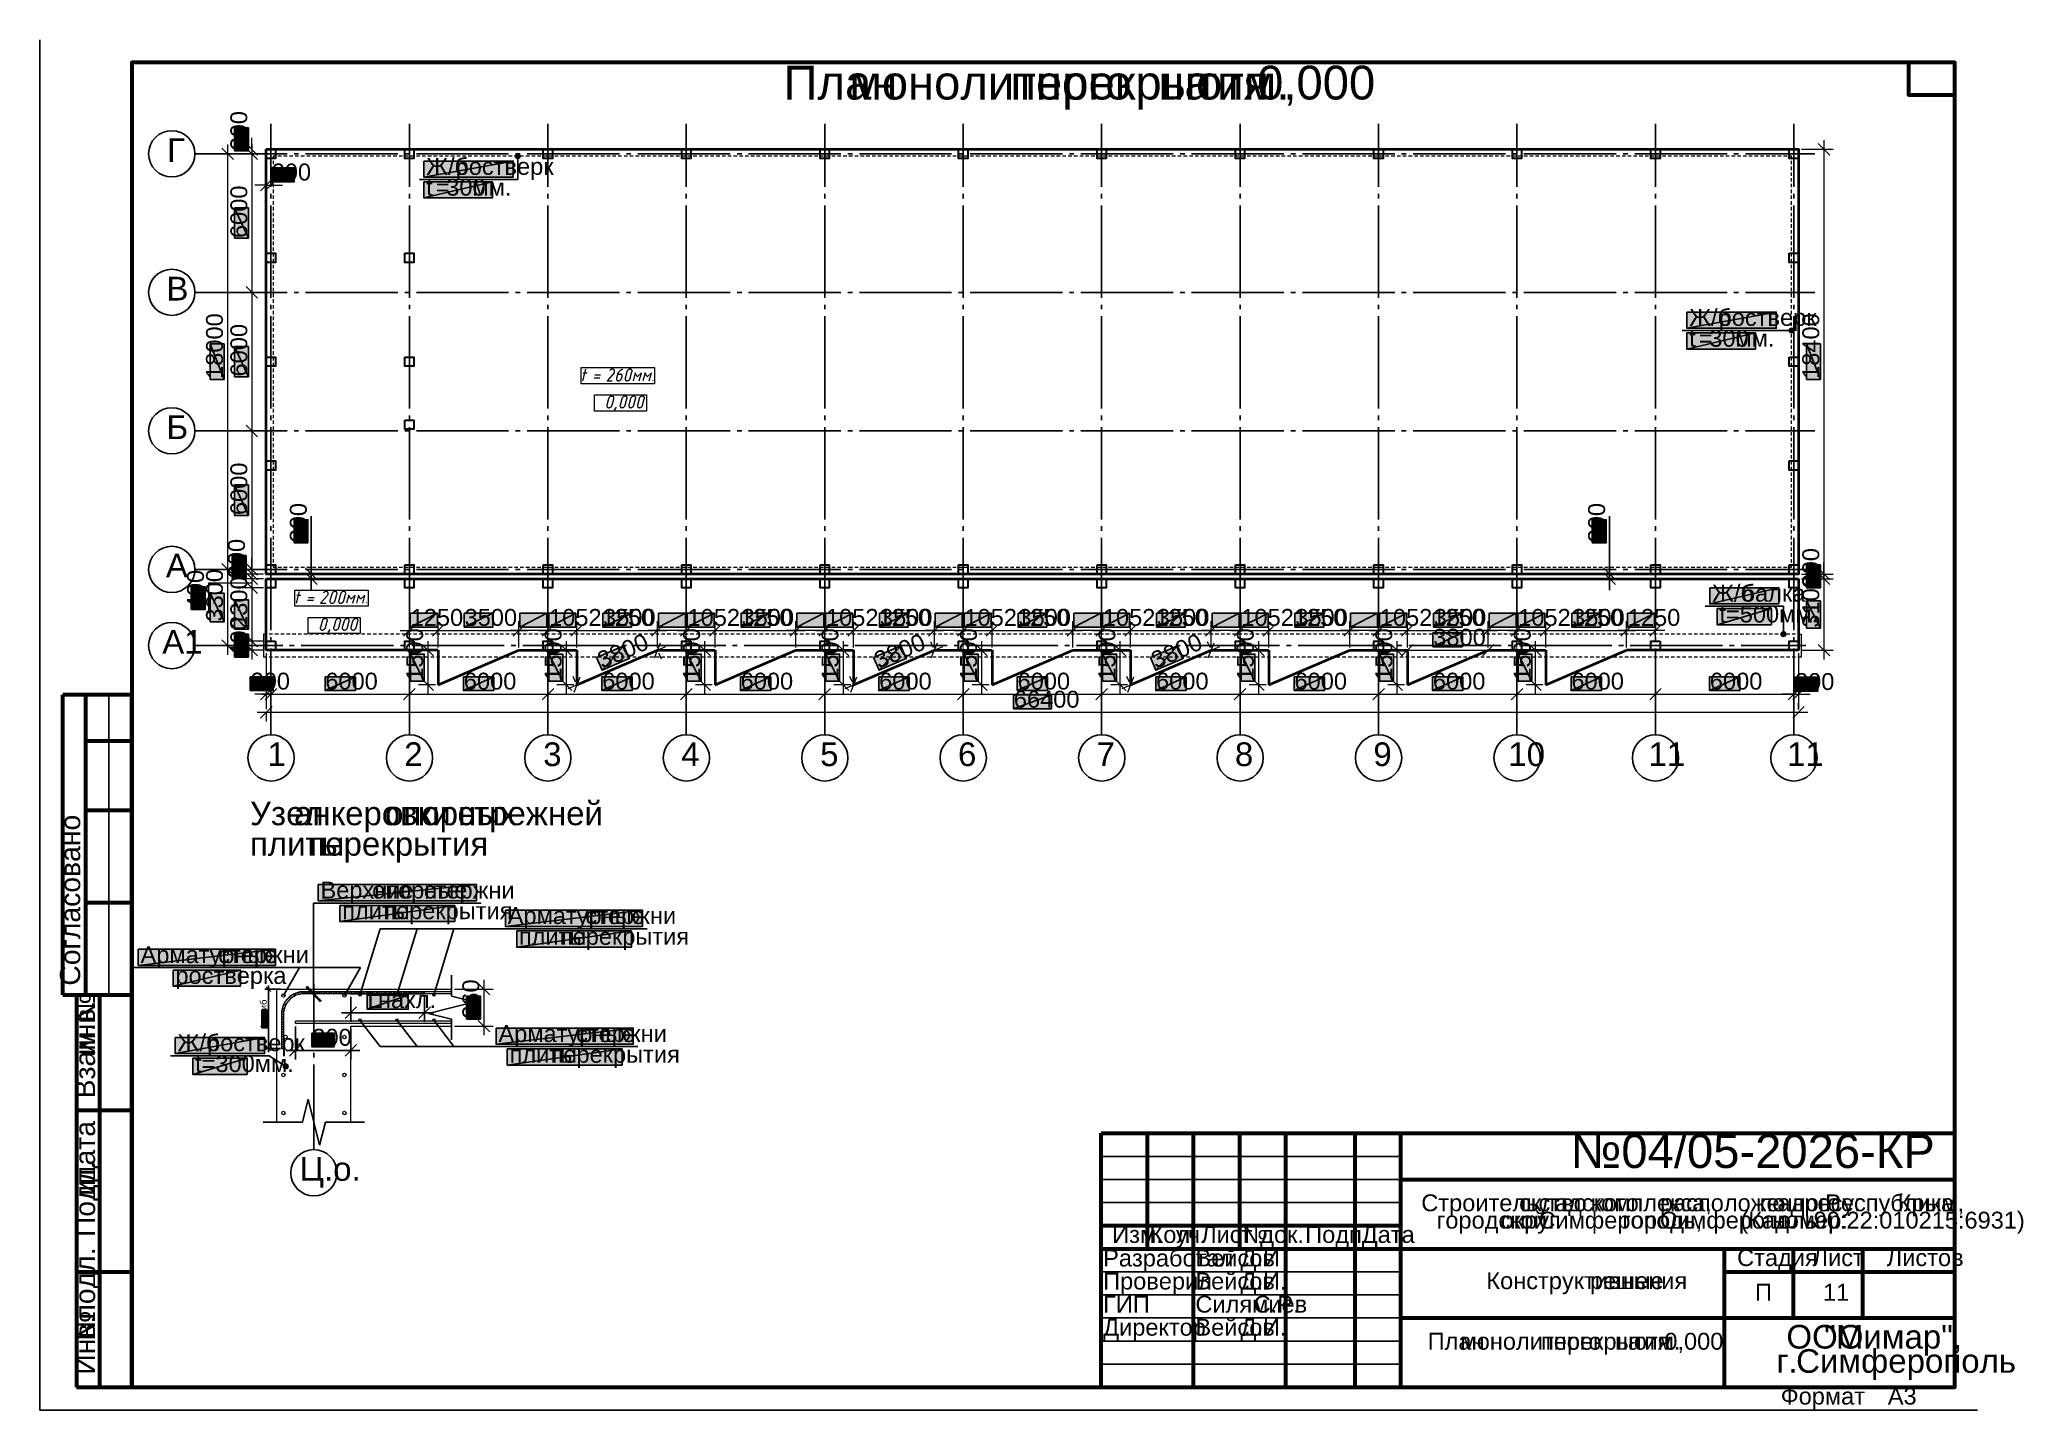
# Model space of a CAD drawing. Extents: x 8 to 21351, y 0 to 420.
# Drawn here: x 12952.1 to 13381.9, y 0.1 to 297 of the extents above; entities that cross this region are included whole.
import ezdxf

# ---------------------------------------------------------------- set-up
doc = ezdxf.new("R2010")
doc.units = 0
doc.styles.add('TEYPDFCAD_TEXT', font='arial.ttf')

msp = doc.modelspace()

# ---------------------------------------------------------------- texts
at = {"color": 7, "style": 'TEYPDFCAD_TEXT'}
for s, height, p in [('План', 7.32, (13113.26, 284.01)), ('монолитного', 7.3201, (13127.51, 284.01)), ('перекрытия', 7.32, (13162.42, 284.01)), ('на', 7.32, (13194.47, 284.01)), ('отм.', 7.32, (13202.64, 284.01)), ('0,000', 7.32, (13215.87, 284.01)), ('Г', 5.13, (12979.66, 270.49)), ('Ж/б', 3.662, (13035.82, 267.69)), ('200', 3.662, (13002.33, 266.47)), ('t', 3.66, (13035.82, 263.19)), ('300', 3.662, (13040.16, 263.19)), ('ростверк', 3.662, (13042.19, 267.69)), ('=', 3.66, (13037.9, 263.19)), ('мм.', 3.662, (13045.82, 263.19)), ('В', 5.13, (12979.53, 240.47)), ('Ж/б', 3.662, (13309.5, 234.97)), ('ростверк', 3.662, (13315.87, 234.97)), ('t', 3.66, (13309.5, 230.46)), ('=', 3.66, (13311.59, 230.46)), ('300', 3.662, (13313.85, 230.46)), ('мм.', 3.662, (13319.51, 230.46)), ('Б', 5.13, (12979.53, 210.46)), ('А', 5.13, (12979.39, 180.47)), ('Ж/б', 3.662, (13314.45, 175.24)), ('балка', 3.662, (13320.83, 175.24)), ('1250', 3.662, (13032.45, 169.99)), ('3500', 3.662, (13044.13, 169.99)), ('10521250', 3.662, (13062.44, 169.99)), ('3500', 3.662, (13074.15, 169.99)), ('10521250', 3.662, (13092.44, 169.99)), ('3500', 3.662, (13104.14, 169.99)), ('10521250', 3.662, (13122.45, 169.99)), ('3500', 3.662, (13134.14, 169.99)), ('10521250', 3.662, (13152.44, 169.99)), ('3500', 3.662, (13164.15, 169.99)), ('10521250', 3.662, (13182.44, 169.99)), ('3500', 3.662, (13194.14, 169.99)), ('10521250', 3.662, (13212.45, 169.99)), ('3500', 3.662, (13224.14, 169.99)), ('10521250', 3.662, (13242.45, 169.99)), ('3500', 3.662, (13254.15, 169.99)), ('10521250', 3.662, (13272.44, 169.99)), ('3500', 3.662, (13284.14, 169.99)), ('1250', 3.662, (13296.19, 169.99)), ('t=500мм.', 3.662, (13316.04, 170.73)), ('А1', 5.126, (12978.62, 163.96)), ('3800', 3.662, (13254.04, 165.71)), ('200', 3.662, (12997.76, 156.19)), ('6000', 3.662, (13013.95, 156.19)), ('6000', 3.662, (13043.97, 156.19)), ('6000', 3.662, (13073.96, 156.19)), ('6000', 3.662, (13103.95, 156.19)), ('6000', 3.662, (13133.97, 156.19)), ('6000', 3.662, (13163.96, 156.19)), ('6000', 3.662, (13193.97, 156.19)), ('6000', 3.662, (13223.97, 156.19)), ('6000', 3.662, (13253.96, 156.19)), ('6000', 3.662, (13283.97, 156.19)), ('6000', 3.662, (13313.97, 156.19)), ('200', 3.662, (13332.42, 156.1)), ('66400', 3.662, (13163.15, 152.27)), ('1', 5.13, (13001.42, 139.62)), ('2', 5.13, (13031.05, 139.62)), ('3', 5.13, (13061.17, 139.62)), ('4', 5.13, (13091.06, 139.62)), ('5', 5.13, (13121.18, 139.62)), ('6', 5.13, (13151.05, 139.62)), ('7', 5.13, (13181.06, 139.62)), ('8', 5.13, (13211.05, 139.62)), ('9', 5.13, (13241.05, 139.62)), ('10', 5.126, (13270.3, 139.62)), ('11', 5.126, (13300.67, 139.62)), ('11', 5.126, (13330.69, 139.62)), ('Узел', 5.122, (12997.63, 126.81)), ('анкеровки', 5.122, (13007.18, 126.81)), ('опорных', 5.122, (13026.91, 126.81)), ('стрежней', 5.122, (13042.59, 126.81)), ('плиты', 5.122, (12997.63, 120.21)), ('перекрытия', 5.122, (13010.06, 120.21)), ('Верхние', 3.658, (13012.91, 110.93)), ('опорные', 3.658, (13024.11, 110.93)), ('стержни', 3.658, (13035.31, 110.93)), ('плиты', 3.658, (13017.63, 106.45)), ('перекрытия', 3.658, (13026.51, 106.45)), ('Арматурные', 3.658, (13053.49, 105.41)), ('стержни', 3.658, (13070.3, 105.41)), ('плиты', 3.658, (13055.9, 100.9)), ('перекрытия', 3.658, (13064.78, 100.9)), ('Арматурные', 3.658, (12973.92, 96.94)), ('стержни', 3.658, (12990.74, 96.94)), ('ростверка', 3.658, (12981.48, 92.43)), ('L', 3.66, (13023.09, 87.21)), ('нахл.', 3.658, (13025.36, 87.21)), ('Ж/б', 3.658, (12981.95, 77.85)), ('300', 3.658, (13011.14, 79.04)), ('Арматурные', 3.658, (13051.48, 79.84)), ('стержни', 3.658, (13068.29, 79.84)), ('ростверк', 3.658, (12988.32, 77.85)), ('плиты', 3.658, (13053.89, 75.35)), ('перекрытия', 3.658, (13062.77, 75.35)), ('t=300мм.', 3.658, (12985.74, 73.34)), ('№04/05-2026-КР', 7.3201, (13283.83, 52.56)), ('Ц.о.', 5.122, (13008.38, 49.78)), ('Строительство', 3.6583, (13251.44, 43.18)), ('городской', 3.658, (13254.79, 39.43)), ('складского', 3.658, (13272.64, 43.18)), ('Симферополь,', 3.6583, (13276.82, 39.43)), ('комплекса,', 3.658, (13288.17, 43.18)), ('Симферополь', 3.6583, (13303.15, 39.43)), ('расположенного', 3.6583, (13303.15, 43.18)), ('(Кад.', 3.658, (13320.6, 39.43)), ('по', 3.658, (13324.75, 43.18)), ('адресу:', 3.658, (13328.62, 43.18)), ('90:22:010215:6931)', 3.6583, (13336.47, 39.43)), ('Республика', 3.658, (13338.95, 43.18)), ('Крым,', 3.658, (13354.65, 43.18)), ('Изм.', 3.658, (13184.47, 36.32)), ('Кол.', 3.658, (13192.56, 36.32)), ('уч.', 3.658, (13198.29, 36.32)), ('Лист', 3.658, (13203.73, 36.32)), ('№', 3.66, (13212.68, 36.32)), ('док.', 3.658, (13216.54, 36.32)), ('Подп.', 3.658, (13226.29, 36.32)), ('Дата', 3.658, (13238.53, 36.32)), ('округ', 3.658, (13268.66, 39.43)), ('город', 3.658, (13294.99, 39.43)), ('номер:', 3.658, (13327.6, 39.43)), ('Разработал', 3.658, (13182.5, 31.22)), ('Вейсов', 3.658, (13202.5, 31.22)), ('Д.И', 3.658, (13212.27, 31.22)), ('Стадия', 3.658, (13319.87, 31.31)), ('Лист', 3.658, (13336.23, 31.31)), ('Листов', 3.658, (13352.3, 31.31)), ('Вейсов', 3.658, (13202.5, 26.23)), ('Проверил', 3.658, (13182.5, 26.23)), ('Д.И.', 3.658, (13212.27, 26.23)), ('Конструктивные', 3.6583, (13265.54, 26.31)), ('решения', 3.658, (13287.99, 26.31)), ('П', 3.66, (13323.75, 23.81)), ('11', 3.658, (13338.48, 23.81)), ('ГИП', 3.658, (13182.5, 21.23)), ('Силямиев', 3.658, (13202.5, 21.23)), ('С.Р.', 3.658, (13215.13, 21.23)), ('Директор', 3.658, (13182.5, 16.23)), ('Вейсов', 3.658, (13202.5, 16.23)), ('Д.И.', 3.658, (13212.27, 16.23)), ('ООО', 5.122, (13330.56, 13.44)), ('"Мимар",', 5.122, (13338.73, 13.44)), ('План', 3.658, (13252.82, 13.19)), ('монолитного', 3.6583, (13259.94, 13.19)), ('перекрытия', 3.658, (13277.39, 13.19)), ('на', 3.658, (13293.41, 13.19)), ('отм.', 3.658, (13297.5, 13.19)), ('0,000', 3.658, (13304.11, 13.19)), ('Симферополь', 5.1223, (13332.66, 8.19)), ('г.', 5.122, (13328.4, 8.19)), ('Формат', 3.658, (13329.33, 1.31)), ('A3', 3.658, (13352.53, 1.31))]:
    msp.add_text(s, height=height, dxfattribs=at).set_placement(p)
for s, height, rotation, p in [('200', 3.662, 90, (12997.04, 272.97)), ('6000', 3.662, 90, (12997.04, 254)), ('18000', 3.662, 90, (12991.77, 223.48)), ('18400', 3.662, 90, (13337.67, 223.48)), ('6000', 3.662, 90, (12997.04, 224.01)), ('6000', 3.662, 90, (12997.04, 193.99)), ('200', 3.662, 90, (13009.93, 188.07)), ('200', 3.662, 90, (13291.26, 188.07)), ('200', 3.662, 90, (12996.53, 180.3)), ('200', 3.662, 90, (13337.67, 178.31)), ('400', 3.662, 90, (12987.66, 173.59)), ('3300', 3.662, 90, (12991.77, 170.92)), ('3100', 3.662, 90, (13337.67, 169.61)), ('2300', 3.662, 90, (12997.04, 169.33)), ('400', 3.662, 90, (12997.04, 163.3)), ('1500', 3.662, 90, (13035.14, 158.09)), ('1500', 3.662, 90, (13065.15, 158.09)), ('3800', 3.662, 23.1756, (13073.92, 160.66)), ('1500', 3.662, 90, (13095.15, 158.09)), ('1500', 3.662, 90, (13125.14, 158.09)), ('3800', 3.662, 23.0989, (13133.9, 160.66)), ('1500', 3.662, 90, (13155.15, 158.09)), ('1500', 3.662, 90, (13185.15, 158.09)), ('3800', 3.662, 23.0989, (13193.91, 160.66)), ('1500', 3.662, 90, (13215.14, 158.09)), ('1500', 3.662, 90, (13245.15, 158.09)), ('1500', 3.662, 90, (13275.15, 158.09)), ('Согласовано', 4.3921, 90, (12960.84, 92.05)), ('№', 4.39, 90, (12964.06, 84.08)), ('260', 3.658, 90, (13047.31, 84.88)), ('инв.', 4.392, 90, (12964.06, 77)), ('изгиб', 1.464, 90, (13001.27, 83.9)), ('Взам.', 4.392, 90, (12964.06, 67.63)), ('L', 1.46, 90, (13001.27, 82.99)), ('дата', 4.392, 90, (12964.06, 49.53)), ('Подп.', 4.392, 90, (12964.06, 37.59)), ('и', 4.39, 90, (12964.06, 46.6)), ('подл.', 4.392, 90, (12964.06, 19.73)), ('№', 4.39, 90, (12964.06, 15.1)), ('Инв.', 4.392, 90, (12964.06, 7.81))]:
    msp.add_text(s, height=height, rotation=rotation, dxfattribs=at).set_placement(p)

# ---------------------------------------------------------------- hatches: boundary and pattern name
at = {"true_color": 0xffffff}
h = msp.add_hatch(color=0, dxfattribs=at)
h.paths.add_polyline_path([(12994.29, 272.88), (12997.29, 272.88), (12994.29, 277.85)])
h.paths.add_polyline_path([(12997.29, 272.88), (12994.29, 277.85), (12997.29, 277.85)])
h = msp.add_hatch(color=7)
h.paths.add_polyline_path([(13055.31, 272.08), (13055.2, 271.93), (13055.67, 271.74)])
h.paths.add_polyline_path([(13055.2, 271.93), (13055.67, 271.74), (13055.16, 271.74)])
h.paths.add_polyline_path([(13055.67, 271.74), (13055.16, 271.74), (13055.2, 271.55)])
h = msp.add_hatch(color=7)
h.paths.add_polyline_path([(13055.2, 271.55), (13055.31, 271.38), (13055.67, 271.74)])
h.paths.add_polyline_path([(13055.31, 271.38), (13055.67, 271.74), (13055.48, 271.27)])
h.paths.add_polyline_path([(13055.67, 271.74), (13055.48, 271.27), (13055.67, 271.23)])
h = msp.add_hatch(color=7)
h.paths.add_polyline_path([(13055.86, 272.18), (13055.67, 272.22), (13055.67, 271.74)])
h.paths.add_polyline_path([(13055.67, 272.22), (13055.67, 271.74), (13055.48, 272.18)])
h.paths.add_polyline_path([(13055.67, 271.74), (13055.48, 272.18), (13055.31, 272.08)])
h = msp.add_hatch(color=7)
h.paths.add_polyline_path([(13056.18, 271.74), (13056.14, 271.93), (13055.67, 271.74)])
h.paths.add_polyline_path([(13056.14, 271.93), (13055.67, 271.74), (13056.03, 272.08)])
h.paths.add_polyline_path([(13055.67, 271.74), (13056.03, 272.08), (13055.86, 272.18)])
h = msp.add_hatch(color=7)
h.paths.add_polyline_path([(13055.67, 271.23), (13055.86, 271.27), (13055.67, 271.74)])
h.paths.add_polyline_path([(13055.86, 271.27), (13055.67, 271.74), (13056.03, 271.38)])
h.paths.add_polyline_path([(13055.67, 271.74), (13056.03, 271.38), (13056.14, 271.55)])
for points in [[(13056.14, 271.55), (13056.18, 271.74), (13055.67, 271.74)], [(13332.15, 233.76), (13332.19, 233.96), (13331.68, 233.96)], [(13330.37, 168.02), (13330.39, 168.21), (13329.91, 168.21)], [(13005.84, 74.38), (13005.89, 74.57), (13005.38, 74.57)]]:
    msp.add_hatch(color=7).paths.add_polyline_path(points)
h = msp.add_hatch(color=0, dxfattribs=at)
h.paths.add_polyline_path([(13002.25, 269.22), (13002.25, 266.21), (13007.22, 269.22)])
h.paths.add_polyline_path([(13002.25, 266.21), (13007.22, 269.22), (13007.22, 266.21)])
h = msp.add_hatch(color=0, dxfattribs=at)
h.paths.add_polyline_path([(13035.33, 270.68), (13054.68, 270.68), (13035.33, 267.19)])
h.paths.add_polyline_path([(13054.68, 270.68), (13035.33, 267.19), (13054.68, 267.19)])
h = msp.add_hatch(color=0, dxfattribs=at)
h.paths.add_polyline_path([(13035.33, 266.19), (13050.15, 266.19), (13035.33, 262.68)])
h.paths.add_polyline_path([(13050.15, 266.19), (13035.33, 262.68), (13050.15, 262.68)])
h = msp.add_hatch(color=0, dxfattribs=at)
h.paths.add_polyline_path([(12994.29, 253.94), (12997.29, 253.94), (12994.29, 260.52)])
h.paths.add_polyline_path([(12997.29, 253.94), (12994.29, 260.52), (12997.29, 260.52)])
h = msp.add_hatch(color=0, dxfattribs=at)
h.paths.add_polyline_path([(13309.01, 237.96), (13328.36, 237.96), (13309.01, 234.46)])
h.paths.add_polyline_path([(13328.36, 237.96), (13309.01, 234.46), (13328.36, 234.46)])
h = msp.add_hatch(color=0, dxfattribs=at)
h.paths.add_polyline_path([(13309.01, 233.47), (13323.83, 233.47), (13309.01, 229.95)])
h.paths.add_polyline_path([(13323.83, 233.47), (13309.01, 229.95), (13323.83, 229.95)])
h = msp.add_hatch(color=7)
h.paths.add_polyline_path([(13331.32, 234.31), (13331.22, 234.17), (13331.68, 233.96)])
h.paths.add_polyline_path([(13331.22, 234.17), (13331.68, 233.96), (13331.18, 233.96)])
h.paths.add_polyline_path([(13331.68, 233.96), (13331.18, 233.96), (13331.22, 233.76)])
h = msp.add_hatch(color=7)
h.paths.add_polyline_path([(13331.22, 233.76), (13331.32, 233.62), (13331.68, 233.96)])
h.paths.add_polyline_path([(13331.32, 233.62), (13331.68, 233.96), (13331.49, 233.51)])
h.paths.add_polyline_path([(13331.68, 233.96), (13331.49, 233.51), (13331.68, 233.47)])
h = msp.add_hatch(color=7)
h.paths.add_polyline_path([(13331.87, 234.42), (13331.68, 234.46), (13331.68, 233.96)])
h.paths.add_polyline_path([(13331.68, 234.46), (13331.68, 233.96), (13331.49, 234.42)])
h.paths.add_polyline_path([(13331.68, 233.96), (13331.49, 234.42), (13331.32, 234.31)])
h = msp.add_hatch(color=7)
h.paths.add_polyline_path([(13332.19, 233.96), (13332.15, 234.17), (13331.68, 233.96)])
h.paths.add_polyline_path([(13332.15, 234.17), (13331.68, 233.96), (13332.04, 234.31)])
h.paths.add_polyline_path([(13331.68, 233.96), (13332.04, 234.31), (13331.87, 234.42)])
h = msp.add_hatch(color=7)
h.paths.add_polyline_path([(13331.68, 233.47), (13331.87, 233.51), (13331.68, 233.96)])
h.paths.add_polyline_path([(13331.87, 233.51), (13331.68, 233.96), (13332.04, 233.62)])
h.paths.add_polyline_path([(13331.68, 233.96), (13332.04, 233.62), (13332.15, 233.76)])
h = msp.add_hatch(color=0, dxfattribs=at)
h.paths.add_polyline_path([(12989.02, 223.39), (12992.02, 223.39), (12989.02, 231.06)])
h.paths.add_polyline_path([(12992.02, 223.39), (12989.02, 231.06), (12992.02, 231.06)])
h = msp.add_hatch(color=0, dxfattribs=at)
h.paths.add_polyline_path([(12994.29, 223.94), (12997.29, 223.94), (12994.29, 230.5)])
h.paths.add_polyline_path([(12997.29, 223.94), (12994.29, 230.5), (12997.29, 230.5)])
h = msp.add_hatch(color=0, dxfattribs=at)
h.paths.add_polyline_path([(13334.92, 223.39), (13337.93, 223.39), (13334.92, 231.06)])
h.paths.add_polyline_path([(13337.93, 223.39), (13334.92, 231.06), (13337.93, 231.06)])
h = msp.add_hatch(color=0, dxfattribs=at)
h.paths.add_polyline_path([(12994.29, 193.93), (12997.29, 193.93), (12994.29, 200.51)])
h.paths.add_polyline_path([(12997.29, 193.93), (12994.29, 200.51), (12997.29, 200.51)])
h = msp.add_hatch(color=0, dxfattribs=at)
h.paths.add_polyline_path([(13007.18, 188), (13010.18, 188), (13007.18, 192.96)])
h.paths.add_polyline_path([(13010.18, 188), (13007.18, 192.96), (13010.18, 192.96)])
h = msp.add_hatch(color=0, dxfattribs=at)
h.paths.add_polyline_path([(13288.5, 188), (13291.51, 188), (13288.5, 192.98)])
h.paths.add_polyline_path([(13291.51, 188), (13288.5, 192.98), (13291.51, 192.98)])
h = msp.add_hatch(color=0, dxfattribs=at)
h.paths.add_polyline_path([(12993.78, 180.23), (12996.78, 180.23), (12993.78, 185.21)])
h.paths.add_polyline_path([(12996.78, 180.23), (12993.78, 185.21), (12996.78, 185.21)])
h = msp.add_hatch(color=0, dxfattribs=at)
h.paths.add_polyline_path([(13334.92, 178.22), (13337.93, 178.22), (13334.92, 183.2)])
h.paths.add_polyline_path([(13337.93, 178.22), (13334.92, 183.2), (13337.93, 183.2)])
h = msp.add_hatch(color=0, dxfattribs=at)
h.paths.add_polyline_path([(12984.91, 173.52), (12987.92, 173.52), (12984.91, 178.48)])
h.paths.add_polyline_path([(12987.92, 173.52), (12984.91, 178.48), (12987.92, 178.48)])
h = msp.add_hatch(color=0, dxfattribs=at)
h.paths.add_polyline_path([(12989.02, 170.86), (12992.02, 170.86), (12989.02, 177.08)])
h.paths.add_polyline_path([(12992.02, 170.86), (12989.02, 177.08), (12992.02, 177.08)])
h = msp.add_hatch(color=0, dxfattribs=at)
h.paths.add_polyline_path([(13313.95, 178.24), (13328.91, 178.24), (13313.95, 174.73)])
h.paths.add_polyline_path([(13328.91, 178.24), (13313.95, 174.73), (13328.91, 174.73)])
h = msp.add_hatch(color=0, dxfattribs=at)
h.paths.add_polyline_path([(12994.29, 169.27), (12997.29, 169.27), (12994.29, 175.66)])
h.paths.add_polyline_path([(12997.29, 169.27), (12994.29, 175.66), (12997.29, 175.66)])
h = msp.add_hatch(color=0, dxfattribs=at)
h.paths.add_polyline_path([(13032.37, 172.74), (13032.37, 169.74), (13038.23, 172.74)])
h.paths.add_polyline_path([(13032.37, 169.74), (13038.23, 172.74), (13038.23, 169.74)])
h = msp.add_hatch(color=0, dxfattribs=at)
h.paths.add_polyline_path([(13044.07, 172.74), (13044.07, 169.74), (13050.29, 172.74)])
h.paths.add_polyline_path([(13044.07, 169.74), (13050.29, 172.74), (13050.29, 169.74)])
h = msp.add_hatch(color=0, dxfattribs=at)
h.paths.add_polyline_path([(13056.11, 172.74), (13056.11, 169.74), (13061.98, 172.74)])
h.paths.add_polyline_path([(13056.11, 169.74), (13061.98, 172.74), (13061.98, 169.74)])
h = msp.add_hatch(color=0, dxfattribs=at)
h.paths.add_polyline_path([(13062.38, 172.74), (13062.38, 169.74), (13068.24, 172.74)])
h.paths.add_polyline_path([(13062.38, 169.74), (13068.24, 172.74), (13068.24, 169.74)])
h = msp.add_hatch(color=0, dxfattribs=at)
h.paths.add_polyline_path([(13074.06, 172.74), (13074.06, 169.74), (13080.29, 172.74)])
h.paths.add_polyline_path([(13074.06, 169.74), (13080.29, 172.74), (13080.29, 169.74)])
h = msp.add_hatch(color=0, dxfattribs=at)
h.paths.add_polyline_path([(13086.13, 172.74), (13086.13, 169.74), (13091.99, 172.74)])
h.paths.add_polyline_path([(13086.13, 169.74), (13091.99, 172.74), (13091.99, 169.74)])
h = msp.add_hatch(color=0, dxfattribs=at)
h.paths.add_polyline_path([(13092.37, 172.74), (13092.37, 169.74), (13098.24, 172.74)])
h.paths.add_polyline_path([(13092.37, 169.74), (13098.24, 172.74), (13098.24, 169.74)])
h = msp.add_hatch(color=0, dxfattribs=at)
h.paths.add_polyline_path([(13104.08, 172.74), (13104.08, 169.74), (13110.28, 172.74)])
h.paths.add_polyline_path([(13104.08, 169.74), (13110.28, 172.74), (13110.28, 169.74)])
h = msp.add_hatch(color=0, dxfattribs=at)
h.paths.add_polyline_path([(13116.12, 172.74), (13116.12, 169.74), (13121.99, 172.74)])
h.paths.add_polyline_path([(13116.12, 169.74), (13121.99, 172.74), (13121.99, 169.74)])
h = msp.add_hatch(color=0, dxfattribs=at)
h.paths.add_polyline_path([(13122.37, 172.74), (13122.37, 169.74), (13128.23, 172.74)])
h.paths.add_polyline_path([(13122.37, 169.74), (13128.23, 172.74), (13128.23, 169.74)])
h = msp.add_hatch(color=0, dxfattribs=at)
h.paths.add_polyline_path([(13134.07, 172.74), (13134.07, 169.74), (13140.29, 172.74)])
h.paths.add_polyline_path([(13134.07, 169.74), (13140.29, 172.74), (13140.29, 169.74)])
h = msp.add_hatch(color=0, dxfattribs=at)
h.paths.add_polyline_path([(13146.12, 172.74), (13146.12, 169.74), (13151.98, 172.74)])
h.paths.add_polyline_path([(13146.12, 169.74), (13151.98, 172.74), (13151.98, 169.74)])
h = msp.add_hatch(color=0, dxfattribs=at)
h.paths.add_polyline_path([(13152.38, 172.74), (13152.38, 169.74), (13158.24, 172.74)])
h.paths.add_polyline_path([(13152.38, 169.74), (13158.24, 172.74), (13158.24, 169.74)])
h = msp.add_hatch(color=0, dxfattribs=at)
h.paths.add_polyline_path([(13164.06, 172.74), (13164.06, 169.74), (13170.29, 172.74)])
h.paths.add_polyline_path([(13164.06, 169.74), (13170.29, 172.74), (13170.29, 169.74)])
h = msp.add_hatch(color=0, dxfattribs=at)
h.paths.add_polyline_path([(13176.13, 172.74), (13176.13, 169.74), (13181.99, 172.74)])
h.paths.add_polyline_path([(13176.13, 169.74), (13181.99, 172.74), (13181.99, 169.74)])
h = msp.add_hatch(color=0, dxfattribs=at)
h.paths.add_polyline_path([(13182.37, 172.74), (13182.37, 169.74), (13188.24, 172.74)])
h.paths.add_polyline_path([(13182.37, 169.74), (13188.24, 172.74), (13188.24, 169.74)])
h = msp.add_hatch(color=0, dxfattribs=at)
h.paths.add_polyline_path([(13194.08, 172.74), (13194.08, 169.74), (13200.28, 172.74)])
h.paths.add_polyline_path([(13194.08, 169.74), (13200.28, 172.74), (13200.28, 169.74)])
h = msp.add_hatch(color=0, dxfattribs=at)
h.paths.add_polyline_path([(13206.12, 172.74), (13206.12, 169.74), (13211.99, 172.74)])
h.paths.add_polyline_path([(13206.12, 169.74), (13211.99, 172.74), (13211.99, 169.74)])
h = msp.add_hatch(color=0, dxfattribs=at)
h.paths.add_polyline_path([(13212.37, 172.74), (13212.37, 169.74), (13218.23, 172.74)])
h.paths.add_polyline_path([(13212.37, 169.74), (13218.23, 172.74), (13218.23, 169.74)])
h = msp.add_hatch(color=0, dxfattribs=at)
h.paths.add_polyline_path([(13224.07, 172.74), (13224.07, 169.74), (13230.3, 172.74)])
h.paths.add_polyline_path([(13224.07, 169.74), (13230.3, 172.74), (13230.3, 169.74)])
h = msp.add_hatch(color=0, dxfattribs=at)
h.paths.add_polyline_path([(13236.12, 172.74), (13236.12, 169.74), (13241.98, 172.74)])
h.paths.add_polyline_path([(13236.12, 169.74), (13241.98, 172.74), (13241.98, 169.74)])
h = msp.add_hatch(color=0, dxfattribs=at)
h.paths.add_polyline_path([(13242.38, 172.74), (13242.38, 169.74), (13248.24, 172.74)])
h.paths.add_polyline_path([(13242.38, 169.74), (13248.24, 172.74), (13248.24, 169.74)])
h = msp.add_hatch(color=0, dxfattribs=at)
h.paths.add_polyline_path([(13254.07, 172.74), (13254.07, 169.74), (13260.29, 172.74)])
h.paths.add_polyline_path([(13254.07, 169.74), (13260.29, 172.74), (13260.29, 169.74)])
h = msp.add_hatch(color=0, dxfattribs=at)
h.paths.add_polyline_path([(13266.13, 172.74), (13266.13, 169.74), (13271.99, 172.74)])
h.paths.add_polyline_path([(13266.13, 169.74), (13271.99, 172.74), (13271.99, 169.74)])
h = msp.add_hatch(color=0, dxfattribs=at)
h.paths.add_polyline_path([(13272.37, 172.74), (13272.37, 169.74), (13278.24, 172.74)])
h.paths.add_polyline_path([(13272.37, 169.74), (13278.24, 172.74), (13278.24, 169.74)])
h = msp.add_hatch(color=0, dxfattribs=at)
h.paths.add_polyline_path([(13284.08, 172.74), (13284.08, 169.74), (13290.3, 172.74)])
h.paths.add_polyline_path([(13284.08, 169.74), (13290.3, 172.74), (13290.3, 169.74)])
h = msp.add_hatch(color=0, dxfattribs=at)
h.paths.add_polyline_path([(13296.12, 172.74), (13296.12, 169.74), (13301.99, 172.74)])
h.paths.add_polyline_path([(13296.12, 169.74), (13301.99, 172.74), (13301.99, 169.74)])
h = msp.add_hatch(color=0, dxfattribs=at)
h.paths.add_polyline_path([(13315.53, 173.74), (13327.32, 173.74), (13315.53, 170.24)])
h.paths.add_polyline_path([(13327.32, 173.74), (13315.53, 170.24), (13327.32, 170.24)])
h = msp.add_hatch(color=0, dxfattribs=at)
h.paths.add_polyline_path([(13334.92, 169.52), (13337.93, 169.52), (13334.92, 175.39)])
h.paths.add_polyline_path([(13337.93, 169.52), (13334.92, 175.39), (13337.93, 175.39)])
h = msp.add_hatch(color=0, dxfattribs=at)
h.paths.add_polyline_path([(12994.29, 163.24), (12997.29, 163.24), (12994.29, 168.19)])
h.paths.add_polyline_path([(12997.29, 163.24), (12994.29, 168.19), (12997.29, 168.19)])
h = msp.add_hatch(color=0, dxfattribs=at)
h.paths.add_polyline_path([(13253.98, 168.47), (13253.98, 165.46), (13260.37, 168.47)])
h.paths.add_polyline_path([(13253.98, 165.46), (13260.37, 168.47), (13260.37, 165.46)])
h = msp.add_hatch(color=7)
h.paths.add_polyline_path([(13329.55, 168.57), (13329.44, 168.4), (13329.91, 168.21)])
h.paths.add_polyline_path([(13329.44, 168.4), (13329.91, 168.21), (13329.4, 168.21)])
h.paths.add_polyline_path([(13329.91, 168.21), (13329.4, 168.21), (13329.44, 168.02)])
h = msp.add_hatch(color=7)
h.paths.add_polyline_path([(13329.44, 168.02), (13329.55, 167.85), (13329.91, 168.21)])
h.paths.add_polyline_path([(13329.55, 167.85), (13329.91, 168.21), (13329.72, 167.75)])
h.paths.add_polyline_path([(13329.91, 168.21), (13329.72, 167.75), (13329.91, 167.7)])
h = msp.add_hatch(color=7)
h.paths.add_polyline_path([(13330.1, 168.68), (13329.91, 168.72), (13329.91, 168.21)])
h.paths.add_polyline_path([(13329.91, 168.72), (13329.91, 168.21), (13329.72, 168.68)])
h.paths.add_polyline_path([(13329.91, 168.21), (13329.72, 168.68), (13329.55, 168.57)])
h = msp.add_hatch(color=7)
h.paths.add_polyline_path([(13330.39, 168.21), (13330.37, 168.4), (13329.91, 168.21)])
h.paths.add_polyline_path([(13330.37, 168.4), (13329.91, 168.21), (13330.27, 168.57)])
h.paths.add_polyline_path([(13329.91, 168.21), (13330.27, 168.57), (13330.1, 168.68)])
h = msp.add_hatch(color=7)
h.paths.add_polyline_path([(13329.91, 167.7), (13330.1, 167.75), (13329.91, 168.21)])
h.paths.add_polyline_path([(13330.1, 167.75), (13329.91, 168.21), (13330.27, 167.85)])
h.paths.add_polyline_path([(13329.91, 168.21), (13330.27, 167.85), (13330.37, 168.02)])
h = msp.add_hatch(color=0, dxfattribs=at)
h.paths.add_polyline_path([(13032.39, 158.03), (13035.39, 158.03), (13032.39, 163.89)])
h.paths.add_polyline_path([(13035.39, 158.03), (13032.39, 163.89), (13035.39, 163.89)])
h = msp.add_hatch(color=0, dxfattribs=at)
h.paths.add_polyline_path([(13062.4, 158.03), (13065.39, 158.03), (13062.4, 163.89)])
h.paths.add_polyline_path([(13065.39, 158.03), (13062.4, 163.89), (13065.39, 163.89)])
h = msp.add_hatch(color=0, dxfattribs=at)
h.paths.add_polyline_path([(13072.75, 163.15), (13073.94, 160.38), (13078.64, 165.67)])
h.paths.add_polyline_path([(13073.94, 160.38), (13078.64, 165.67), (13079.82, 162.92)])
h = msp.add_hatch(color=0, dxfattribs=at)
h.paths.add_polyline_path([(13092.39, 158.03), (13095.4, 158.03), (13092.39, 163.89)])
h.paths.add_polyline_path([(13095.4, 158.03), (13092.39, 163.89), (13095.4, 163.89)])
h = msp.add_hatch(color=0, dxfattribs=at)
h.paths.add_polyline_path([(13122.39, 158.03), (13125.39, 158.03), (13122.39, 163.89)])
h.paths.add_polyline_path([(13125.39, 158.03), (13122.39, 163.89), (13125.39, 163.89)])
h = msp.add_hatch(color=0, dxfattribs=at)
h.paths.add_polyline_path([(13132.76, 163.15), (13133.94, 160.38), (13138.64, 165.67)])
h.paths.add_polyline_path([(13133.94, 160.38), (13138.64, 165.67), (13139.83, 162.92)])
h = msp.add_hatch(color=0, dxfattribs=at)
h.paths.add_polyline_path([(13152.4, 158.03), (13155.41, 158.03), (13152.4, 163.89)])
h.paths.add_polyline_path([(13155.41, 158.03), (13152.4, 163.89), (13155.41, 163.89)])
h = msp.add_hatch(color=0, dxfattribs=at)
h.paths.add_polyline_path([(13182.4, 158.03), (13185.4, 158.03), (13182.4, 163.89)])
h.paths.add_polyline_path([(13185.4, 158.03), (13182.4, 163.89), (13185.4, 163.89)])
h = msp.add_hatch(color=0, dxfattribs=at)
h.paths.add_polyline_path([(13192.77, 163.15), (13193.95, 160.38), (13198.65, 165.67)])
h.paths.add_polyline_path([(13193.95, 160.38), (13198.65, 165.67), (13199.84, 162.92)])
h = msp.add_hatch(color=0, dxfattribs=at)
h.paths.add_polyline_path([(13212.39, 158.03), (13215.39, 158.03), (13212.39, 163.89)])
h.paths.add_polyline_path([(13215.39, 158.03), (13212.39, 163.89), (13215.39, 163.89)])
h = msp.add_hatch(color=0, dxfattribs=at)
h.paths.add_polyline_path([(13242.4, 158.03), (13245.41, 158.03), (13242.4, 163.89)])
h.paths.add_polyline_path([(13245.41, 158.03), (13242.4, 163.89), (13245.41, 163.89)])
h = msp.add_hatch(color=0, dxfattribs=at)
h.paths.add_polyline_path([(13272.4, 158.03), (13275.4, 158.03), (13272.4, 163.89)])
h.paths.add_polyline_path([(13275.4, 158.03), (13272.4, 163.89), (13275.4, 163.89)])
h = msp.add_hatch(color=0, dxfattribs=at)
h.paths.add_polyline_path([(12997.69, 158.94), (12997.69, 155.96), (13002.67, 158.94)])
h.paths.add_polyline_path([(12997.69, 155.96), (13002.67, 158.94), (13002.67, 155.96)])
h = msp.add_hatch(color=0, dxfattribs=at)
h.paths.add_polyline_path([(13013.89, 158.94), (13013.89, 155.96), (13020.47, 158.94)])
h.paths.add_polyline_path([(13013.89, 155.96), (13020.47, 158.94), (13020.47, 155.96)])
h = msp.add_hatch(color=0, dxfattribs=at)
h.paths.add_polyline_path([(13043.88, 158.94), (13043.88, 155.96), (13050.46, 158.94)])
h.paths.add_polyline_path([(13043.88, 155.96), (13050.46, 158.94), (13050.46, 155.96)])
h = msp.add_hatch(color=0, dxfattribs=at)
h.paths.add_polyline_path([(13073.89, 158.94), (13073.89, 155.96), (13080.48, 158.94)])
h.paths.add_polyline_path([(13073.89, 155.96), (13080.48, 158.94), (13080.48, 155.96)])
h = msp.add_hatch(color=0, dxfattribs=at)
h.paths.add_polyline_path([(13103.89, 158.94), (13103.89, 155.96), (13110.47, 158.94)])
h.paths.add_polyline_path([(13103.89, 155.96), (13110.47, 158.94), (13110.47, 155.96)])
h = msp.add_hatch(color=0, dxfattribs=at)
h.paths.add_polyline_path([(13133.88, 158.94), (13133.88, 155.96), (13140.46, 158.94)])
h.paths.add_polyline_path([(13133.88, 155.96), (13140.46, 158.94), (13140.46, 155.96)])
h = msp.add_hatch(color=0, dxfattribs=at)
h.paths.add_polyline_path([(13163.09, 155.02), (13163.09, 152.02), (13171.28, 155.02)])
h.paths.add_polyline_path([(13163.09, 152.02), (13171.28, 155.02), (13171.28, 152.02)])
h = msp.add_hatch(color=0, dxfattribs=at)
h.paths.add_polyline_path([(13163.9, 158.94), (13163.9, 155.96), (13170.48, 158.94)])
h.paths.add_polyline_path([(13163.9, 155.96), (13170.48, 158.94), (13170.48, 155.96)])
h = msp.add_hatch(color=0, dxfattribs=at)
h.paths.add_polyline_path([(13193.89, 158.94), (13193.89, 155.96), (13200.47, 158.94)])
h.paths.add_polyline_path([(13193.89, 155.96), (13200.47, 158.94), (13200.47, 155.96)])
h = msp.add_hatch(color=0, dxfattribs=at)
h.paths.add_polyline_path([(13223.9, 158.94), (13223.9, 155.96), (13230.46, 158.94)])
h.paths.add_polyline_path([(13223.9, 155.96), (13230.46, 158.94), (13230.46, 155.96)])
h = msp.add_hatch(color=0, dxfattribs=at)
h.paths.add_polyline_path([(13253.9, 158.94), (13253.9, 155.96), (13260.48, 158.94)])
h.paths.add_polyline_path([(13253.9, 155.96), (13260.48, 158.94), (13260.48, 155.96)])
h = msp.add_hatch(color=0, dxfattribs=at)
h.paths.add_polyline_path([(13283.89, 158.94), (13283.89, 155.96), (13290.47, 158.94)])
h.paths.add_polyline_path([(13283.89, 155.96), (13290.47, 158.94), (13290.47, 155.96)])
h = msp.add_hatch(color=0, dxfattribs=at)
h.paths.add_polyline_path([(13313.9, 158.94), (13313.9, 155.96), (13320.47, 158.94)])
h.paths.add_polyline_path([(13313.9, 155.96), (13320.47, 158.94), (13320.47, 155.96)])
h = msp.add_hatch(color=0, dxfattribs=at)
h.paths.add_polyline_path([(13332.36, 158.86), (13332.36, 155.85), (13337.34, 158.86)])
h.paths.add_polyline_path([(13332.36, 155.85), (13337.34, 158.86), (13337.34, 155.85)])
h = msp.add_hatch(color=0, dxfattribs=at)
h.paths.add_polyline_path([(13012.43, 113.94), (13046.72, 113.94), (13012.43, 110.45)])
h.paths.add_polyline_path([(13046.72, 113.94), (13012.43, 110.45), (13046.72, 110.45)])
h = msp.add_hatch(color=0, dxfattribs=at)
h.paths.add_polyline_path([(13017.13, 109.45), (13042.02, 109.45), (13017.13, 105.94)])
h.paths.add_polyline_path([(13042.02, 109.45), (13017.13, 105.94), (13042.02, 105.94)])
h = msp.add_hatch(color=0, dxfattribs=at)
h.paths.add_polyline_path([(13052.98, 108.39), (13082.72, 108.39), (13052.98, 104.9)])
h.paths.add_polyline_path([(13082.72, 108.39), (13052.98, 104.9), (13082.72, 104.9)])
h = msp.add_hatch(color=0, dxfattribs=at)
h.paths.add_polyline_path([(13055.42, 103.91), (13080.29, 103.91), (13055.42, 100.39)])
h.paths.add_polyline_path([(13080.29, 103.91), (13055.42, 100.39), (13080.29, 100.39)])
h = msp.add_hatch(color=0, dxfattribs=at)
h.paths.add_polyline_path([(12973.42, 99.95), (13003.16, 99.95), (12973.42, 96.44)])
h.paths.add_polyline_path([(13003.16, 99.95), (12973.42, 96.44), (13003.16, 96.44)])
h = msp.add_hatch(color=0, dxfattribs=at)
h.paths.add_polyline_path([(12980.97, 95.44), (12995.6, 95.44), (12980.97, 91.95)])
h.paths.add_polyline_path([(12995.6, 95.44), (12980.97, 91.95), (12995.6, 91.95)])
h = msp.add_hatch(color=7)
h.paths.add_polyline_path([(13009.82, 91.65), (13010.04, 91.86), (13012.81, 88.65)])
h.paths.add_polyline_path([(13010.04, 91.86), (13012.81, 88.65), (13013.02, 88.86)])
h = msp.add_hatch(color=0, dxfattribs=at)
h.paths.add_polyline_path([(13000.17, 82.95), (13001.36, 82.95), (13000.17, 86.74)])
h.paths.add_polyline_path([(13001.36, 82.95), (13000.17, 86.74), (13001.36, 86.74)])
h = msp.add_hatch(color=0, dxfattribs=at)
h.paths.add_polyline_path([(13023.03, 89.96), (13023.03, 86.93), (13031.92, 89.96)])
h.paths.add_polyline_path([(13023.03, 86.93), (13031.92, 89.96), (13031.92, 86.93)])
h = msp.add_hatch(color=0, dxfattribs=at)
h.paths.add_polyline_path([(13044.56, 84.81), (13047.56, 84.81), (13044.56, 89.79)])
h.paths.add_polyline_path([(13047.56, 84.81), (13044.56, 89.79), (13047.56, 89.79)])
h = msp.add_hatch(color=0, dxfattribs=at)
h.paths.add_polyline_path([(13011.07, 81.79), (13011.07, 78.78), (13015.86, 81.79)])
h.paths.add_polyline_path([(13011.07, 78.78), (13015.86, 81.79), (13015.86, 78.78)])
h = msp.add_hatch(color=0, dxfattribs=at)
h.paths.add_polyline_path([(13050.97, 82.85), (13080.69, 82.85), (13050.97, 79.35)])
h.paths.add_polyline_path([(13080.69, 82.85), (13050.97, 79.35), (13080.69, 79.35)])
h = msp.add_hatch(color=0, dxfattribs=at)
h.paths.add_polyline_path([(12981.44, 80.84), (13000.79, 80.84), (12981.44, 77.34)])
h.paths.add_polyline_path([(13000.79, 80.84), (12981.44, 77.34), (13000.79, 77.34)])
h = msp.add_hatch(color=0, dxfattribs=at)
h.paths.add_polyline_path([(13053.38, 78.34), (13078.28, 78.34), (13053.38, 74.85)])
h.paths.add_polyline_path([(13078.28, 78.34), (13053.38, 74.85), (13078.28, 74.85)])
h = msp.add_hatch(color=0, dxfattribs=at)
h.paths.add_polyline_path([(12985.23, 76.35), (12997.02, 76.35), (12985.23, 72.83)])
h.paths.add_polyline_path([(12997.02, 76.35), (12985.23, 72.83), (12997.02, 72.83)])
h = msp.add_hatch(color=7)
h.paths.add_polyline_path([(13005.02, 74.93), (13004.91, 74.76), (13005.38, 74.57)])
h.paths.add_polyline_path([(13004.91, 74.76), (13005.38, 74.57), (13004.87, 74.57)])
h.paths.add_polyline_path([(13005.38, 74.57), (13004.87, 74.57), (13004.91, 74.38)])
h = msp.add_hatch(color=7)
h.paths.add_polyline_path([(13004.91, 74.38), (13005.02, 74.21), (13005.38, 74.57)])
h.paths.add_polyline_path([(13005.02, 74.21), (13005.38, 74.57), (13005.19, 74.1)])
h.paths.add_polyline_path([(13005.38, 74.57), (13005.19, 74.1), (13005.38, 74.06)])
h = msp.add_hatch(color=7)
h.paths.add_polyline_path([(13005.57, 75.04), (13005.38, 75.06), (13005.38, 74.57)])
h.paths.add_polyline_path([(13005.38, 75.06), (13005.38, 74.57), (13005.19, 75.04)])
h.paths.add_polyline_path([(13005.38, 74.57), (13005.19, 75.04), (13005.02, 74.93)])
h = msp.add_hatch(color=7)
h.paths.add_polyline_path([(13005.89, 74.57), (13005.84, 74.76), (13005.38, 74.57)])
h.paths.add_polyline_path([(13005.84, 74.76), (13005.38, 74.57), (13005.74, 74.93)])
h.paths.add_polyline_path([(13005.38, 74.57), (13005.74, 74.93), (13005.57, 75.04)])
h = msp.add_hatch(color=7)
h.paths.add_polyline_path([(13005.38, 74.06), (13005.57, 74.1), (13005.38, 74.57)])
h.paths.add_polyline_path([(13005.57, 74.1), (13005.38, 74.57), (13005.74, 74.21)])
h.paths.add_polyline_path([(13005.38, 74.57), (13005.74, 74.21), (13005.84, 74.38)])

# ---------------------------------------------------------------- linework, layer by layer
at = {"lineweight": 25}
for p, q in [((12952.06, 0.06), (12952.06, 296.97)), ((13002.18, 278.76), (13002.18, 265.07)), ((13032.18, 278.76), (13032.18, 265.07)), ((13062.17, 278.76), (13062.17, 265.07)), ((13092.18, 278.76), (13092.18, 265.07)), ((13122.18, 278.76), (13122.18, 265.07)), ((13152.19, 278.76), (13152.19, 265.07)), ((13182.18, 278.76), (13182.18, 265.07)), ((13212.18, 278.76), (13212.18, 265.07)), ((13242.19, 278.76), (13242.19, 265.07)), ((13272.18, 278.76), (13272.18, 265.07)), ((13302.18, 278.76), (13302.18, 265.07)), ((13332.19, 278.76), (13332.19, 265.07)), ((12990.65, 272.22), (12985.65, 272.22)), ((13005.67, 272.22), (12990.65, 272.22)), ((13008.17, 272.22), (13007.18, 272.22)), ((13029.68, 272.22), (13009.68, 272.22)), ((13032.18, 272.22), (13031.18, 272.22)), ((13053.68, 272.22), (13033.68, 272.22)), ((13056.18, 272.22), (13055.18, 272.22)), ((13077.68, 272.22), (13057.68, 272.22)), ((13080.18, 272.22), (13079.19, 272.22)), ((13101.69, 272.22), (13081.68, 272.22)), ((13104.18, 272.22), (13103.19, 272.22)), ((13125.69, 272.22), (13105.69, 272.22)), ((13128.19, 272.22), (13127.17, 272.22)), ((13149.67, 272.22), (13129.69, 272.22)), ((13152.19, 272.22), (13151.17, 272.22)), ((13173.67, 272.22), (13153.67, 272.22)), ((13176.17, 272.22), (13175.18, 272.22)), ((13197.68, 272.22), (13177.68, 272.22)), ((13200.18, 272.22), (13199.18, 272.22)), ((13221.68, 272.22), (13201.68, 272.22)), ((13224.18, 272.22), (13223.18, 272.22)), ((13245.68, 272.22), (13225.68, 272.22)), ((13248.18, 272.22), (13247.19, 272.22)), ((13269.69, 272.22), (13249.68, 272.22)), ((13272.18, 272.22), (13271.19, 272.22)), ((13293.69, 272.22), (13273.69, 272.22)), ((13296.19, 272.22), (13295.19, 272.22)), ((13317.69, 272.22), (13297.69, 272.22)), ((13320.19, 272.22), (13319.17, 272.22)), ((13336.7, 272.22), (13321.69, 272.22)), ((13002.18, 263.57), (13002.18, 262.57)), ((13032.18, 263.57), (13032.18, 262.57)), ((13062.17, 263.57), (13062.17, 262.57)), ((13092.18, 263.57), (13092.18, 262.57)), ((13122.18, 263.57), (13122.18, 262.57)), ((13152.19, 263.57), (13152.19, 262.57)), ((13182.18, 263.57), (13182.18, 262.57)), ((13212.18, 263.57), (13212.18, 262.57)), ((13242.19, 263.57), (13242.19, 262.57)), ((13272.18, 263.57), (13272.18, 262.57)), ((13302.18, 263.57), (13302.18, 262.57)), ((13332.19, 263.57), (13332.19, 262.57)), ((13002.18, 261.07), (13002.18, 241.07)), ((13032.18, 261.07), (13032.18, 241.07)), ((13062.17, 261.07), (13062.17, 241.07)), ((13092.18, 261.07), (13092.18, 241.07)), ((13122.18, 261.07), (13122.18, 241.07)), ((13152.19, 261.07), (13152.19, 241.07)), ((13182.18, 261.07), (13182.18, 241.07)), ((13212.18, 261.07), (13212.18, 241.07)), ((13242.19, 261.07), (13242.19, 241.07)), ((13272.18, 261.07), (13272.18, 241.07)), ((13302.18, 261.07), (13302.18, 241.07)), ((13332.19, 261.07), (13332.19, 241.07)), ((12990.65, 242.23), (12985.65, 242.23)), ((13005.67, 242.23), (12990.65, 242.23)), ((13008.17, 242.23), (13007.18, 242.23)), ((13029.68, 242.23), (13009.68, 242.23)), ((13032.18, 242.23), (13031.18, 242.23)), ((13053.68, 242.23), (13033.68, 242.23)), ((13056.18, 242.23), (13055.18, 242.23)), ((13077.68, 242.23), (13057.68, 242.23)), ((13080.18, 242.23), (13079.19, 242.23)), ((13101.69, 242.23), (13081.68, 242.23)), ((13104.18, 242.23), (13103.19, 242.23)), ((13125.69, 242.23), (13105.69, 242.23)), ((13128.19, 242.23), (13127.17, 242.23)), ((13149.67, 242.23), (13129.69, 242.23)), ((13152.19, 242.23), (13151.17, 242.23)), ((13173.67, 242.23), (13153.67, 242.23)), ((13176.17, 242.23), (13175.18, 242.23)), ((13197.68, 242.23), (13177.68, 242.23)), ((13200.18, 242.23), (13199.18, 242.23)), ((13221.68, 242.23), (13201.68, 242.23)), ((13224.18, 242.23), (13223.18, 242.23)), ((13245.68, 242.23), (13225.68, 242.23)), ((13248.18, 242.23), (13247.19, 242.23)), ((13269.69, 242.23), (13249.68, 242.23)), ((13272.18, 242.23), (13271.19, 242.23)), ((13293.69, 242.23), (13273.69, 242.23)), ((13296.19, 242.23), (13295.19, 242.23)), ((13317.69, 242.23), (13297.69, 242.23)), ((13320.19, 242.23), (13319.17, 242.23)), ((13336.7, 242.23), (13321.69, 242.23)), ((13002.18, 239.56), (13002.18, 238.57)), ((13002.18, 237.07), (13002.18, 217.06)), ((13032.18, 239.56), (13032.18, 238.57)), ((13032.18, 237.07), (13032.18, 217.06)), ((13062.17, 239.56), (13062.17, 238.57)), ((13062.17, 237.07), (13062.17, 217.06)), ((13092.18, 239.56), (13092.18, 238.57)), ((13092.18, 237.07), (13092.18, 217.06)), ((13122.18, 239.56), (13122.18, 238.57)), ((13122.18, 237.07), (13122.18, 217.06)), ((13152.19, 239.56), (13152.19, 238.57)), ((13152.19, 237.07), (13152.19, 217.06)), ((13182.18, 239.56), (13182.18, 238.57)), ((13182.18, 237.07), (13182.18, 217.06)), ((13212.18, 239.56), (13212.18, 238.57)), ((13212.18, 237.07), (13212.18, 217.06)), ((13242.19, 239.56), (13242.19, 238.57)), ((13242.19, 237.07), (13242.19, 217.06)), ((13272.18, 239.56), (13272.18, 238.57)), ((13272.18, 237.07), (13272.18, 217.06)), ((13302.18, 239.56), (13302.18, 238.57)), ((13302.18, 237.07), (13302.18, 217.06)), ((13332.19, 239.56), (13332.19, 238.57)), ((13332.19, 237.07), (13332.19, 217.06)), ((13002.18, 215.56), (13002.18, 214.57)), ((13032.18, 215.56), (13032.18, 214.57)), ((13062.17, 215.56), (13062.17, 214.57)), ((13092.18, 215.56), (13092.18, 214.57)), ((13122.18, 215.56), (13122.18, 214.57)), ((13152.19, 215.56), (13152.19, 214.57)), ((13182.18, 215.56), (13182.18, 214.57)), ((13212.18, 215.56), (13212.18, 214.57)), ((13242.19, 215.56), (13242.19, 214.57)), ((13272.18, 215.56), (13272.18, 214.57)), ((13302.18, 215.56), (13302.18, 214.57)), ((13332.19, 215.56), (13332.19, 214.57)), ((12990.65, 212.22), (12985.65, 212.22)), ((13005.67, 212.22), (12990.65, 212.22)), ((13002.18, 213.06), (13002.18, 193.06)), ((13008.17, 212.22), (13007.18, 212.22)), ((13029.68, 212.22), (13009.68, 212.22)), ((13032.18, 212.22), (13031.18, 212.22)), ((13032.18, 213.06), (13032.18, 193.06)), ((13053.68, 212.22), (13033.68, 212.22)), ((13056.18, 212.22), (13055.18, 212.22)), ((13077.68, 212.22), (13057.68, 212.22)), ((13062.17, 213.06), (13062.17, 193.06)), ((13080.18, 212.22), (13079.19, 212.22)), ((13101.69, 212.22), (13081.68, 212.22)), ((13092.18, 213.06), (13092.18, 193.06)), ((13104.18, 212.22), (13103.19, 212.22)), ((13125.69, 212.22), (13105.69, 212.22)), ((13122.18, 213.06), (13122.18, 193.06)), ((13128.19, 212.22), (13127.17, 212.22)), ((13149.67, 212.22), (13129.69, 212.22)), ((13152.19, 212.22), (13151.17, 212.22)), ((13152.19, 213.06), (13152.19, 193.06)), ((13173.67, 212.22), (13153.67, 212.22)), ((13176.17, 212.22), (13175.18, 212.22)), ((13197.68, 212.22), (13177.68, 212.22)), ((13182.18, 213.06), (13182.18, 193.06)), ((13200.18, 212.22), (13199.18, 212.22)), ((13221.68, 212.22), (13201.68, 212.22)), ((13212.18, 213.06), (13212.18, 193.06)), ((13224.18, 212.22), (13223.18, 212.22)), ((13245.68, 212.22), (13225.68, 212.22)), ((13242.19, 213.06), (13242.19, 193.06)), ((13248.18, 212.22), (13247.19, 212.22)), ((13269.69, 212.22), (13249.68, 212.22)), ((13272.18, 212.22), (13271.19, 212.22)), ((13272.18, 213.06), (13272.18, 193.06)), ((13293.69, 212.22), (13273.69, 212.22)), ((13296.19, 212.22), (13295.19, 212.22)), ((13317.69, 212.22), (13297.69, 212.22)), ((13302.18, 213.06), (13302.18, 193.06)), ((13320.19, 212.22), (13319.17, 212.22)), ((13336.7, 212.22), (13321.69, 212.22)), ((13332.19, 213.06), (13332.19, 193.06)), ((13002.18, 191.56), (13002.18, 190.56)), ((13032.18, 191.56), (13032.18, 190.56)), ((13062.17, 191.56), (13062.17, 190.56)), ((13092.18, 191.56), (13092.18, 190.56)), ((13122.18, 191.56), (13122.18, 190.56)), ((13152.19, 191.56), (13152.19, 190.56)), ((13182.18, 191.56), (13182.18, 190.56)), ((13212.18, 191.56), (13212.18, 190.56)), ((13242.19, 191.56), (13242.19, 190.56)), ((13272.18, 191.56), (13272.18, 190.56)), ((13302.18, 191.56), (13302.18, 190.56)), ((13332.19, 191.56), (13332.19, 190.56)), ((13002.18, 189.06), (13002.18, 169.06)), ((13032.18, 189.06), (13032.18, 169.06)), ((13062.17, 189.06), (13062.17, 169.06)), ((13092.18, 189.06), (13092.18, 169.06)), ((13122.18, 189.06), (13122.18, 169.06)), ((13152.19, 189.06), (13152.19, 169.06)), ((13182.18, 189.06), (13182.18, 169.06)), ((13212.18, 189.06), (13212.18, 169.06)), ((13242.19, 189.06), (13242.19, 169.06)), ((13272.18, 189.06), (13272.18, 169.06)), ((13302.18, 189.06), (13302.18, 169.06)), ((13332.19, 189.06), (13332.19, 169.06)), ((12990.65, 182.22), (12985.65, 182.22)), ((13005.67, 182.22), (12990.65, 182.22)), ((13008.17, 182.22), (13007.18, 182.22)), ((13029.68, 182.22), (13009.68, 182.22)), ((13032.18, 182.22), (13031.18, 182.22)), ((13053.68, 182.22), (13033.68, 182.22)), ((13056.18, 182.22), (13055.18, 182.22)), ((13077.68, 182.22), (13057.68, 182.22)), ((13080.18, 182.22), (13079.19, 182.22)), ((13101.69, 182.22), (13081.68, 182.22)), ((13104.18, 182.22), (13103.19, 182.22)), ((13125.69, 182.22), (13105.69, 182.22)), ((13128.19, 182.22), (13127.17, 182.22)), ((13149.67, 182.22), (13129.69, 182.22)), ((13152.19, 182.22), (13151.17, 182.22)), ((13173.67, 182.22), (13153.67, 182.22)), ((13176.17, 182.22), (13175.18, 182.22)), ((13197.68, 182.22), (13177.68, 182.22)), ((13200.18, 182.22), (13199.18, 182.22)), ((13221.68, 182.22), (13201.68, 182.22)), ((13224.18, 182.22), (13223.18, 182.22)), ((13245.68, 182.22), (13225.68, 182.22)), ((13248.18, 182.22), (13247.19, 182.22)), ((13269.69, 182.22), (13249.68, 182.22)), ((13272.18, 182.22), (13271.19, 182.22)), ((13293.69, 182.22), (13273.69, 182.22)), ((13296.19, 182.22), (13295.19, 182.22)), ((13317.69, 182.22), (13297.69, 182.22)), ((13320.19, 182.22), (13319.17, 182.22)), ((13336.7, 182.22), (13321.69, 182.22)), ((13002.18, 167.56), (13002.18, 166.56)), ((13002.18, 165.06), (13002.18, 151.36)), ((13032.18, 167.56), (13032.18, 166.56)), ((13032.18, 165.06), (13032.18, 151.36)), ((13062.17, 167.56), (13062.17, 166.56)), ((13062.17, 165.06), (13062.17, 151.36)), ((13092.18, 167.56), (13092.18, 166.56)), ((13092.18, 165.06), (13092.18, 151.36)), ((13122.18, 167.56), (13122.18, 166.56)), ((13122.18, 165.06), (13122.18, 151.36)), ((13152.19, 167.56), (13152.19, 166.56)), ((13152.19, 165.06), (13152.19, 151.36)), ((13182.18, 167.56), (13182.18, 166.56)), ((13182.18, 165.06), (13182.18, 151.36)), ((13212.18, 167.56), (13212.18, 166.56)), ((13212.18, 165.06), (13212.18, 151.36)), ((13242.19, 167.56), (13242.19, 166.56)), ((13242.19, 165.06), (13242.19, 151.36)), ((13272.18, 167.56), (13272.18, 166.56)), ((13272.18, 165.06), (13272.18, 151.36)), ((13302.18, 167.56), (13302.18, 166.56)), ((13302.18, 165.06), (13302.18, 151.36)), ((13332.19, 167.56), (13332.19, 166.56)), ((13332.19, 165.06), (13332.19, 151.36)), ((12967.05, 90.06), (12967.05, 155.07)), ((13002.18, 151.36), (13002.18, 146.37)), ((13032.18, 151.36), (13032.18, 146.37)), ((13062.17, 151.36), (13062.17, 146.37)), ((13092.18, 151.36), (13092.18, 146.37)), ((13122.18, 151.36), (13122.18, 146.37)), ((13152.19, 151.36), (13152.19, 146.37)), ((13182.18, 151.36), (13182.18, 146.37)), ((13212.18, 151.36), (13212.18, 146.37)), ((13242.19, 151.36), (13242.19, 146.37)), ((13272.18, 151.36), (13272.18, 146.37)), ((13302.18, 151.36), (13302.18, 146.37)), ((13332.19, 151.36), (13332.19, 146.37)), ((13182.06, 55.05), (13247.04, 55.05)), ((13182.06, 50.06), (13247.04, 50.06)), ((13182.06, 45.06), (13247.04, 45.06)), ((13182.06, 30.06), (13247.04, 30.06)), ((13182.06, 25.06), (13247.04, 25.06)), ((13182.06, 20.07), (13247.04, 20.07)), ((13182.06, 15.07), (13247.04, 15.07)), ((13182.06, 10.05), (13247.04, 10.05)), ((13371.94, 0.06), (12952.06, 0.06))]:
    msp.add_line(p, q, dxfattribs=at)
at = {"color": 7, "lineweight": 5}
for p, q in [((12998.03, 273.22), (12998.03, 275.74)), ((13338.69, 275.23), (13338.69, 179.22)), ((12993.46, 272.22), (12990.77, 272.22)), ((12994.03, 270.98), (12991.51, 273.47)), ((12992.76, 274.24), (12992.76, 180.21)), ((12997.4, 273.22), (12996.02, 273.22)), ((12997.4, 272.22), (12996.02, 272.22)), ((12996.78, 274.49), (12999.28, 271.97)), ((12999.28, 270.98), (12996.78, 273.47)), ((12999.28, 270.98), (12996.78, 273.47)), ((12998.03, 274.24), (12998.03, 240.22)), ((12998.03, 273.22), (12998.03, 272.22)), ((12998.03, 272.22), (12998.03, 269.73)), ((12998.65, 272.22), (13000.02, 272.22)), ((13003.18, 271.74), (13002.67, 271.74)), ((13002.67, 271.74), (13002.67, 271.23)), ((13004.43, 271.74), (13003.69, 271.74)), ((13005.67, 271.74), (13004.93, 271.74)), ((13006.92, 271.74), (13006.18, 271.74)), ((13008.17, 271.74), (13007.43, 271.74)), ((13009.42, 271.74), (13008.68, 271.74)), ((13010.67, 271.74), (13009.93, 271.74)), ((13011.92, 271.74), (13011.18, 271.74)), ((13013.17, 271.74), (13012.43, 271.74)), ((13014.42, 271.74), (13013.68, 271.74)), ((13015.69, 271.74), (13014.92, 271.74)), ((13016.94, 271.74), (13016.17, 271.74)), ((13018.18, 271.74), (13017.42, 271.74)), ((13019.43, 271.74), (13018.67, 271.74)), ((13020.68, 271.74), (13019.92, 271.74)), ((13021.93, 271.74), (13021.17, 271.74)), ((13023.18, 271.74), (13022.42, 271.74)), ((13024.43, 271.74), (13023.69, 271.74)), ((13025.68, 271.74), (13024.94, 271.74)), ((13026.93, 271.74), (13026.19, 271.74)), ((13028.17, 271.74), (13027.43, 271.74)), ((13029.42, 271.74), (13028.68, 271.74)), ((13030.67, 271.74), (13029.93, 271.74)), ((13031.92, 271.74), (13031.18, 271.74)), ((13033.17, 271.74), (13032.43, 271.74)), ((13034.42, 271.74), (13033.68, 271.74)), ((13035.67, 271.74), (13034.93, 271.74)), ((13036.94, 271.74), (13036.18, 271.74)), ((13038.19, 271.74), (13037.42, 271.74)), ((13039.44, 271.74), (13038.67, 271.74)), ((13040.68, 271.74), (13039.92, 271.74)), ((13041.93, 271.74), (13041.17, 271.74)), ((13043.18, 271.74), (13042.42, 271.74)), ((13044.43, 271.74), (13043.67, 271.74)), ((13045.68, 271.74), (13044.92, 271.74)), ((13046.93, 271.74), (13046.19, 271.74)), ((13048.18, 271.74), (13047.44, 271.74)), ((13049.43, 271.74), (13048.69, 271.74)), ((13050.68, 271.74), (13049.93, 271.74)), ((13051.92, 271.74), (13051.18, 271.74)), ((13053.17, 271.74), (13052.43, 271.74)), ((13054.42, 271.74), (13053.68, 271.74)), ((13055.67, 271.74), (13054.93, 271.74)), ((13056.92, 271.74), (13056.18, 271.74)), ((13058.17, 271.74), (13057.43, 271.74)), ((13059.44, 271.74), (13058.68, 271.74)), ((13060.69, 271.74), (13059.92, 271.74)), ((13061.94, 271.74), (13061.17, 271.74)), ((13063.18, 271.74), (13062.42, 271.74)), ((13064.43, 271.74), (13063.67, 271.74)), ((13065.68, 271.74), (13064.92, 271.74)), ((13066.93, 271.74), (13066.17, 271.74)), ((13068.18, 271.74), (13067.42, 271.74)), ((13069.43, 271.74), (13068.69, 271.74)), ((13070.68, 271.74), (13069.94, 271.74)), ((13071.93, 271.74), (13071.19, 271.74)), ((13073.18, 271.74), (13072.43, 271.74)), ((13074.42, 271.74), (13073.68, 271.74)), ((13075.67, 271.74), (13074.93, 271.74)), ((13076.92, 271.74), (13076.18, 271.74)), ((13078.17, 271.74), (13077.43, 271.74)), ((13079.42, 271.74), (13078.68, 271.74)), ((13080.67, 271.74), (13079.93, 271.74)), ((13081.94, 271.74), (13081.18, 271.74)), ((13083.19, 271.74), (13082.43, 271.74)), ((13084.44, 271.74), (13083.67, 271.74)), ((13085.68, 271.74), (13084.92, 271.74)), ((13086.93, 271.74), (13086.17, 271.74)), ((13088.18, 271.74), (13087.42, 271.74)), ((13089.43, 271.74), (13088.67, 271.74)), ((13090.68, 271.74), (13089.94, 271.74)), ((13091.93, 271.74), (13091.19, 271.74)), ((13093.18, 271.74), (13092.44, 271.74)), ((13094.43, 271.74), (13093.69, 271.74)), ((13095.68, 271.74), (13094.93, 271.74)), ((13096.92, 271.74), (13096.18, 271.74)), ((13098.17, 271.74), (13097.43, 271.74)), ((13099.42, 271.74), (13098.68, 271.74)), ((13100.67, 271.74), (13099.93, 271.74)), ((13101.92, 271.74), (13101.18, 271.74)), ((13103.19, 271.74), (13102.43, 271.74)), ((13104.44, 271.74), (13103.68, 271.74)), ((13105.69, 271.74), (13104.93, 271.74)), ((13106.94, 271.74), (13106.17, 271.74)), ((13108.18, 271.74), (13107.42, 271.74)), ((13109.43, 271.74), (13108.67, 271.74)), ((13110.68, 271.74), (13109.92, 271.74)), ((13111.93, 271.74), (13111.17, 271.74)), ((13113.18, 271.74), (13112.44, 271.74)), ((13114.43, 271.74), (13113.69, 271.74)), ((13115.68, 271.74), (13114.94, 271.74)), ((13116.93, 271.74), (13116.19, 271.74)), ((13118.18, 271.74), (13117.43, 271.74)), ((13119.42, 271.74), (13118.68, 271.74)), ((13120.67, 271.74), (13119.93, 271.74)), ((13121.92, 271.74), (13121.18, 271.74)), ((13123.17, 271.74), (13122.43, 271.74)), ((13124.42, 271.74), (13123.68, 271.74)), ((13125.69, 271.74), (13124.93, 271.74)), ((13126.94, 271.74), (13126.18, 271.74)), ((13128.19, 271.74), (13127.43, 271.74)), ((13129.44, 271.74), (13128.67, 271.74)), ((13130.69, 271.74), (13129.92, 271.74)), ((13131.93, 271.74), (13131.17, 271.74)), ((13133.18, 271.74), (13132.42, 271.74)), ((13134.43, 271.74), (13133.67, 271.74)), ((13135.68, 271.74), (13134.94, 271.74)), ((13136.93, 271.74), (13136.19, 271.74)), ((13138.18, 271.74), (13137.44, 271.74)), ((13139.43, 271.74), (13138.69, 271.74)), ((13140.68, 271.74), (13139.93, 271.74)), ((13141.92, 271.74), (13141.18, 271.74)), ((13143.17, 271.74), (13142.43, 271.74)), ((13144.42, 271.74), (13143.68, 271.74)), ((13145.67, 271.74), (13144.93, 271.74)), ((13146.92, 271.74), (13146.18, 271.74)), ((13148.19, 271.74), (13147.43, 271.74)), ((13149.44, 271.74), (13148.68, 271.74)), ((13150.69, 271.74), (13149.93, 271.74)), ((13151.94, 271.74), (13151.17, 271.74)), ((13153.19, 271.74), (13152.42, 271.74)), ((13154.43, 271.74), (13153.67, 271.74)), ((13155.68, 271.74), (13154.92, 271.74)), ((13156.93, 271.74), (13156.17, 271.74)), ((13158.18, 271.74), (13157.44, 271.74)), ((13159.43, 271.74), (13158.69, 271.74)), ((13160.68, 271.74), (13159.94, 271.74)), ((13161.93, 271.74), (13161.19, 271.74)), ((13163.18, 271.74), (13162.44, 271.74)), ((13164.42, 271.74), (13163.68, 271.74)), ((13165.67, 271.74), (13164.93, 271.74)), ((13166.92, 271.74), (13166.18, 271.74)), ((13168.17, 271.74), (13167.43, 271.74)), ((13169.42, 271.74), (13168.68, 271.74)), ((13170.69, 271.74), (13169.93, 271.74)), ((13171.94, 271.74), (13171.18, 271.74)), ((13173.19, 271.74), (13172.43, 271.74)), ((13174.44, 271.74), (13173.67, 271.74)), ((13175.69, 271.74), (13174.92, 271.74)), ((13176.93, 271.74), (13176.17, 271.74)), ((13178.18, 271.74), (13177.42, 271.74)), ((13179.43, 271.74), (13178.69, 271.74)), ((13180.68, 271.74), (13179.94, 271.74)), ((13181.93, 271.74), (13181.19, 271.74)), ((13183.18, 271.74), (13182.44, 271.74)), ((13184.43, 271.74), (13183.69, 271.74)), ((13185.68, 271.74), (13184.94, 271.74)), ((13186.92, 271.74), (13186.18, 271.74)), ((13188.17, 271.74), (13187.43, 271.74)), ((13189.42, 271.74), (13188.68, 271.74)), ((13190.67, 271.74), (13189.93, 271.74)), ((13191.94, 271.74), (13191.18, 271.74)), ((13193.19, 271.74), (13192.43, 271.74)), ((13194.44, 271.74), (13193.68, 271.74)), ((13195.69, 271.74), (13194.93, 271.74)), ((13196.94, 271.74), (13196.17, 271.74)), ((13198.19, 271.74), (13197.42, 271.74)), ((13199.43, 271.74), (13198.67, 271.74)), ((13200.68, 271.74), (13199.92, 271.74)), ((13201.93, 271.74), (13201.19, 271.74)), ((13203.18, 271.74), (13202.44, 271.74)), ((13204.43, 271.74), (13203.69, 271.74)), ((13205.68, 271.74), (13204.94, 271.74)), ((13206.93, 271.74), (13206.19, 271.74)), ((13208.18, 271.74), (13207.44, 271.74)), ((13209.43, 271.74), (13208.68, 271.74)), ((13210.67, 271.74), (13209.93, 271.74)), ((13211.92, 271.74), (13211.18, 271.74)), ((13213.17, 271.74), (13212.43, 271.74)), ((13214.44, 271.74), (13213.68, 271.74)), ((13215.69, 271.74), (13214.93, 271.74)), ((13216.94, 271.74), (13216.18, 271.74)), ((13218.19, 271.74), (13217.43, 271.74)), ((13219.44, 271.74), (13218.67, 271.74)), ((13220.69, 271.74), (13219.92, 271.74)), ((13221.93, 271.74), (13221.17, 271.74)), ((13223.18, 271.74), (13222.42, 271.74)), ((13224.43, 271.74), (13223.69, 271.74)), ((13225.68, 271.74), (13224.94, 271.74)), ((13226.93, 271.74), (13226.19, 271.74)), ((13228.18, 271.74), (13227.44, 271.74)), ((13229.43, 271.74), (13228.69, 271.74)), ((13230.68, 271.74), (13229.94, 271.74)), ((13231.93, 271.74), (13231.18, 271.74)), ((13233.17, 271.74), (13232.43, 271.74)), ((13234.42, 271.74), (13233.68, 271.74)), ((13235.67, 271.74), (13234.93, 271.74)), ((13236.94, 271.74), (13236.18, 271.74)), ((13238.19, 271.74), (13237.43, 271.74)), ((13239.44, 271.74), (13238.68, 271.74)), ((13240.69, 271.74), (13239.93, 271.74)), ((13241.94, 271.74), (13241.18, 271.74)), ((13243.19, 271.74), (13242.42, 271.74)), ((13244.43, 271.74), (13243.67, 271.74)), ((13245.68, 271.74), (13244.94, 271.74)), ((13246.93, 271.74), (13246.19, 271.74)), ((13248.18, 271.74), (13247.44, 271.74)), ((13249.43, 271.74), (13248.69, 271.74)), ((13250.68, 271.74), (13249.94, 271.74)), ((13251.93, 271.74), (13251.19, 271.74)), ((13253.18, 271.74), (13252.44, 271.74)), ((13254.43, 271.74), (13253.68, 271.74)), ((13255.67, 271.74), (13254.93, 271.74)), ((13256.92, 271.74), (13256.18, 271.74)), ((13258.19, 271.74), (13257.43, 271.74)), ((13259.44, 271.74), (13258.68, 271.74)), ((13260.69, 271.74), (13259.93, 271.74)), ((13261.94, 271.74), (13261.18, 271.74)), ((13263.19, 271.74), (13262.43, 271.74)), ((13264.44, 271.74), (13263.68, 271.74)), ((13265.69, 271.74), (13264.92, 271.74)), ((13266.93, 271.74), (13266.17, 271.74)), ((13268.18, 271.74), (13267.44, 271.74)), ((13269.43, 271.74), (13268.69, 271.74)), ((13270.68, 271.74), (13269.94, 271.74)), ((13271.93, 271.74), (13271.19, 271.74)), ((13273.18, 271.74), (13272.44, 271.74)), ((13274.43, 271.74), (13273.69, 271.74)), ((13275.68, 271.74), (13274.94, 271.74)), ((13276.93, 271.74), (13276.18, 271.74)), ((13278.17, 271.74), (13277.43, 271.74)), ((13279.42, 271.74), (13278.68, 271.74)), ((13280.69, 271.74), (13279.93, 271.74)), ((13281.94, 271.74), (13281.18, 271.74)), ((13283.19, 271.74), (13282.43, 271.74)), ((13284.44, 271.74), (13283.68, 271.74)), ((13285.69, 271.74), (13284.93, 271.74)), ((13286.94, 271.74), (13286.18, 271.74)), ((13288.19, 271.74), (13287.42, 271.74)), ((13289.44, 271.74), (13288.67, 271.74)), ((13290.68, 271.74), (13289.94, 271.74)), ((13291.93, 271.74), (13291.19, 271.74)), ((13293.18, 271.74), (13292.44, 271.74)), ((13294.43, 271.74), (13293.69, 271.74)), ((13295.68, 271.74), (13294.94, 271.74)), ((13296.93, 271.74), (13296.19, 271.74)), ((13298.18, 271.74), (13297.44, 271.74)), ((13299.43, 271.74), (13298.68, 271.74)), ((13300.67, 271.74), (13299.93, 271.74)), ((13301.92, 271.74), (13301.18, 271.74)), ((13303.19, 271.74), (13302.43, 271.74)), ((13304.44, 271.74), (13303.68, 271.74)), ((13305.69, 271.74), (13304.93, 271.74)), ((13306.94, 271.74), (13306.18, 271.74)), ((13308.19, 271.74), (13307.43, 271.74)), ((13309.44, 271.74), (13308.68, 271.74)), ((13310.69, 271.74), (13309.92, 271.74)), ((13311.94, 271.74), (13311.17, 271.74)), ((13313.18, 271.74), (13312.44, 271.74)), ((13314.43, 271.74), (13313.69, 271.74)), ((13315.68, 271.74), (13314.94, 271.74)), ((13316.93, 271.74), (13316.19, 271.74)), ((13318.18, 271.74), (13317.44, 271.74)), ((13319.43, 271.74), (13318.69, 271.74)), ((13320.68, 271.74), (13319.94, 271.74)), ((13321.93, 271.74), (13321.19, 271.74)), ((13323.17, 271.74), (13322.43, 271.74)), ((13324.42, 271.74), (13323.68, 271.74)), ((13325.69, 271.74), (13324.93, 271.74)), ((13326.94, 271.74), (13326.18, 271.74)), ((13328.19, 271.74), (13327.43, 271.74)), ((13329.44, 271.74), (13328.68, 271.74)), ((13330.69, 271.74), (13329.93, 271.74)), ((13331.68, 271.74), (13331.18, 271.74)), ((13331.68, 271.23), (13331.68, 271.74)), ((13333.8, 273.22), (13340.68, 273.22)), ((13339.94, 271.97), (13337.44, 274.49)), ((12999.92, 264.24), (13002.44, 266.74)), ((13003.43, 266.74), (13000.93, 264.24)), ((13001.17, 266.13), (13001.17, 267.5)), ((13002.18, 266.13), (13002.18, 267.5)), ((13002.67, 270.72), (13002.67, 269.98)), ((13002.67, 269.47), (13002.67, 268.73)), ((13002.67, 268.22), (13002.67, 267.48)), ((13002.67, 266.98), (13002.67, 266.23)), ((13331.68, 269.98), (13331.68, 270.72)), ((13331.68, 268.73), (13331.68, 269.47)), ((13331.68, 267.48), (13331.68, 268.22)), ((13331.68, 266.23), (13331.68, 266.98)), ((13001.17, 265.49), (12998.67, 265.49)), ((13001.17, 265.49), (13002.18, 265.49)), ((13002.18, 265.49), (13004.68, 265.49)), ((13002.67, 265.73), (13002.67, 264.99)), ((13002.67, 264.48), (13002.67, 263.74)), ((13002.67, 263.23), (13002.67, 262.49)), ((13331.68, 264.99), (13331.68, 265.73)), ((13331.68, 263.74), (13331.68, 264.48)), ((13331.68, 262.49), (13331.68, 263.23)), ((13002.67, 261.98), (13002.67, 261.22)), ((13002.67, 260.73), (13002.67, 259.97)), ((13002.67, 259.48), (13002.67, 258.72)), ((13002.67, 258.23), (13002.67, 257.47)), ((13331.68, 261.22), (13331.68, 261.98)), ((13331.68, 259.97), (13331.68, 260.73)), ((13331.68, 258.72), (13331.68, 259.48)), ((13331.68, 257.47), (13331.68, 258.23)), ((13002.67, 256.98), (13002.67, 256.22)), ((13002.67, 255.74), (13002.67, 254.97)), ((13002.67, 254.49), (13002.67, 253.72)), ((13331.68, 256.22), (13331.68, 256.98)), ((13331.68, 254.97), (13331.68, 255.74)), ((13331.68, 253.72), (13331.68, 254.49)), ((13002.67, 253.22), (13002.67, 252.48)), ((13002.67, 251.97), (13002.67, 251.23)), ((13002.67, 250.72), (13002.67, 249.98)), ((13002.67, 249.47), (13002.67, 248.73)), ((13331.68, 252.48), (13331.68, 253.22)), ((13331.68, 251.23), (13331.68, 251.97)), ((13331.68, 249.98), (13331.68, 250.72)), ((13331.68, 248.73), (13331.68, 249.47)), ((13002.67, 248.22), (13002.67, 247.48)), ((13002.67, 246.97), (13002.67, 246.23)), ((13002.67, 245.72), (13002.67, 244.98)), ((13331.68, 247.48), (13331.68, 248.22)), ((13331.68, 246.23), (13331.68, 246.97)), ((13331.68, 244.98), (13331.68, 245.72)), ((12996.78, 243.48), (12999.28, 240.98)), ((12999.28, 240.98), (12996.78, 243.48)), ((12998.03, 244.22), (12998.03, 210.23)), ((12998.65, 242.23), (13000.02, 242.23)), ((12998.65, 242.23), (13000.02, 242.23)), ((13002.67, 244.47), (13002.67, 243.73)), ((13002.67, 243.23), (13002.67, 242.46)), ((13002.67, 241.98), (13002.67, 241.22)), ((13002.67, 240.73), (13002.67, 239.97)), ((13331.68, 243.73), (13331.68, 244.47)), ((13331.68, 242.46), (13331.68, 243.23)), ((13331.68, 241.22), (13331.68, 241.98)), ((13331.68, 239.97), (13331.68, 240.73)), ((13002.67, 239.48), (13002.67, 238.72)), ((13002.67, 238.23), (13002.67, 237.47)), ((13002.67, 236.98), (13002.67, 236.22)), ((13331.68, 238.72), (13331.68, 239.48)), ((13331.68, 237.47), (13331.68, 238.23)), ((13331.68, 236.22), (13331.68, 236.98)), ((13002.67, 235.73), (13002.67, 234.97)), ((13002.67, 234.46), (13002.67, 233.72)), ((13002.67, 233.21), (13002.67, 232.47)), ((13331.68, 234.97), (13331.68, 235.73)), ((13331.68, 233.72), (13331.68, 234.46)), ((13331.68, 232.47), (13331.68, 233.21)), ((13002.67, 231.97), (13002.67, 231.22)), ((13002.67, 230.72), (13002.67, 229.98)), ((13002.67, 229.47), (13002.67, 228.73)), ((13002.67, 228.22), (13002.67, 227.48)), ((13331.68, 231.22), (13331.68, 231.97)), ((13331.68, 229.98), (13331.68, 230.72)), ((13331.68, 228.73), (13331.68, 229.47)), ((13331.68, 227.48), (13331.68, 228.22)), ((13002.67, 226.97), (13002.67, 226.23)), ((13002.67, 225.72), (13002.67, 224.98)), ((13002.67, 224.47), (13002.67, 223.73)), ((13070.36, 225.59), (13069.7, 223.1)), ((13069.85, 224.83), (13070.72, 224.83)), ((13072.18, 223.71), (13073.43, 223.71)), ((13072.35, 224.35), (13073.6, 224.35)), ((13076.52, 224.77), (13075.02, 223.1)), ((13075.64, 225.34), (13075.6, 225.29)), ((13075.68, 225.39), (13075.64, 225.34)), ((13075.73, 225.43), (13075.68, 225.39)), ((13075.78, 225.47), (13075.73, 225.43)), ((13075.84, 225.5), (13075.78, 225.47)), ((13075.89, 225.53), (13075.84, 225.5)), ((13075.95, 225.55), (13075.89, 225.53)), ((13076, 225.57), (13075.95, 225.55)), ((13076.06, 225.59), (13076, 225.57)), ((13076.12, 225.6), (13076.06, 225.59)), ((13076.17, 225.6), (13076.12, 225.6)), ((13076.23, 225.6), (13076.17, 225.6)), ((13076.28, 225.59), (13076.23, 225.6)), ((13076.33, 225.58), (13076.28, 225.59)), ((13076.38, 225.56), (13076.33, 225.58)), ((13076.43, 225.54), (13076.38, 225.56)), ((13076.48, 225.51), (13076.43, 225.54)), ((13076.52, 225.48), (13076.48, 225.51)), ((13076.55, 225.45), (13076.52, 225.48)), ((13076.53, 224.78), (13076.56, 224.84)), ((13076.58, 225.41), (13076.55, 225.45)), ((13076.56, 224.84), (13076.59, 224.89)), ((13076.6, 225.36), (13076.58, 225.41)), ((13076.59, 224.89), (13076.61, 224.95)), ((13076.62, 225.32), (13076.6, 225.36)), ((13076.61, 224.95), (13076.63, 225)), ((13076.64, 225.27), (13076.62, 225.32)), ((13076.63, 225), (13076.64, 225.06)), ((13076.65, 225.22), (13076.64, 225.27)), ((13076.64, 225.06), (13076.65, 225.11)), ((13076.65, 225.17), (13076.65, 225.22)), ((13076.65, 225.11), (13076.65, 225.17)), ((13077.03, 223.6), (13077.02, 223.55)), ((13077.02, 223.55), (13077.02, 223.49)), ((13077.26, 224.47), (13077.03, 223.65)), ((13077.04, 223.66), (13077.03, 223.6)), ((13077.94, 224.47), (13077.26, 224.47)), ((13077.3, 224.57), (13077.27, 224.47)), ((13077.34, 224.66), (13077.3, 224.57)), ((13077.39, 224.76), (13077.34, 224.66)), ((13077.44, 224.85), (13077.39, 224.76)), ((13077.5, 224.93), (13077.44, 224.85)), ((13077.56, 225.02), (13077.5, 224.93)), ((13077.63, 225.1), (13077.56, 225.02)), ((13077.71, 225.18), (13077.63, 225.1)), ((13077.79, 225.25), (13077.71, 225.18)), ((13077.87, 225.31), (13077.79, 225.25)), ((13077.96, 225.38), (13077.87, 225.31)), ((13078, 224.48), (13077.95, 224.48)), ((13078.05, 225.43), (13077.96, 225.38)), ((13078.04, 224.47), (13078, 224.48)), ((13078.08, 224.46), (13078.04, 224.47)), ((13078.15, 225.48), (13078.05, 225.43)), ((13078.12, 224.44), (13078.08, 224.46)), ((13078.11, 223.49), (13078.13, 223.54)), ((13078.15, 224.42), (13078.12, 224.44)), ((13078.13, 223.54), (13078.16, 223.6)), ((13078.24, 225.53), (13078.15, 225.48)), ((13078.18, 224.4), (13078.15, 224.42)), ((13078.16, 223.6), (13078.18, 223.66)), ((13078.17, 223.65), (13078.26, 224.03)), ((13078.21, 224.37), (13078.18, 224.4)), ((13078.23, 224.35), (13078.21, 224.37)), ((13078.25, 224.31), (13078.23, 224.35)), ((13078.34, 225.56), (13078.24, 225.53)), ((13078.27, 224.28), (13078.25, 224.31)), ((13078.28, 224.24), (13078.27, 224.28)), ((13078.29, 224.2), (13078.28, 224.24)), ((13078.28, 224.03), (13078.29, 224.08)), ((13078.3, 224.16), (13078.29, 224.2)), ((13078.29, 224.08), (13078.3, 224.12)), ((13078.3, 224.12), (13078.3, 224.16)), ((13078.44, 225.59), (13078.34, 225.56)), ((13079.27, 225.02), (13078.91, 223.65)), ((13078.93, 223.66), (13078.91, 223.6)), ((13078.91, 223.6), (13078.91, 223.55)), ((13078.91, 223.55), (13078.91, 223.49)), ((13079.31, 225.09), (13079.29, 225.04)), ((13079.33, 225.15), (13079.31, 225.09)), ((13079.36, 225.2), (13079.33, 225.15)), ((13079.39, 225.26), (13079.36, 225.2)), ((13079.43, 225.31), (13079.39, 225.26)), ((13079.47, 225.35), (13079.43, 225.31)), ((13079.51, 225.4), (13079.47, 225.35)), ((13079.56, 225.44), (13079.51, 225.4)), ((13079.61, 225.47), (13079.56, 225.44)), ((13079.66, 225.5), (13079.61, 225.47)), ((13079.72, 225.53), (13079.66, 225.5)), ((13079.77, 225.56), (13079.72, 225.53)), ((13079.83, 225.57), (13079.77, 225.56)), ((13079.89, 225.59), (13079.83, 225.57)), ((13079.94, 225.6), (13079.89, 225.59)), ((13080, 225.6), (13079.94, 225.6)), ((13079.99, 223.49), (13080.02, 223.54)), ((13080.06, 225.6), (13080, 225.6)), ((13080.02, 223.54), (13080.04, 223.6)), ((13080.03, 223.65), (13080.41, 225.02)), ((13080.04, 223.6), (13080.06, 223.66)), ((13080.11, 225.59), (13080.06, 225.6)), ((13080.17, 225.57), (13080.11, 225.59)), ((13080.21, 225.55), (13080.17, 225.57)), ((13080.26, 225.53), (13080.21, 225.55)), ((13080.29, 225.5), (13080.26, 225.53)), ((13080.33, 225.47), (13080.29, 225.5)), ((13080.36, 225.43), (13080.33, 225.47)), ((13080.39, 225.39), (13080.36, 225.43)), ((13080.41, 225.35), (13080.39, 225.39)), ((13080.42, 225.3), (13080.41, 225.35)), ((13080.43, 225.25), (13080.42, 225.3)), ((13080.42, 225.03), (13080.43, 225.09)), ((13080.44, 225.2), (13080.43, 225.25)), ((13080.43, 225.09), (13080.44, 225.15)), ((13080.44, 225.15), (13080.44, 225.2)), ((13081.11, 224.83), (13080.63, 223.1)), ((13081.56, 223.96), (13081.11, 224.83)), ((13082.49, 224.83), (13081.56, 223.96)), ((13082, 223.1), (13082.49, 224.83)), ((13083.23, 224.83), (13082.76, 223.1)), ((13083.67, 223.96), (13083.23, 224.83)), ((13084.61, 224.83), (13083.67, 223.96)), ((13084.14, 223.1), (13084.61, 224.83)), ((13331.68, 226.23), (13331.68, 226.97)), ((13331.68, 224.98), (13331.68, 225.72)), ((13331.68, 223.73), (13331.68, 224.47)), ((13002.67, 223.22), (13002.67, 222.46)), ((13002.67, 221.97), (13002.67, 221.21)), ((13002.67, 220.73), (13002.67, 219.96)), ((13002.67, 219.48), (13002.67, 218.72)), ((13075.02, 223.1), (13076.14, 223.1)), ((13075.35, 219.25), (13075.33, 219.19)), ((13075.37, 219.31), (13075.35, 219.25)), ((13075.4, 219.36), (13075.37, 219.31)), ((13075.43, 219.41), (13075.4, 219.36)), ((13075.47, 219.46), (13075.43, 219.41)), ((13075.51, 219.51), (13075.47, 219.46)), ((13075.55, 219.55), (13075.51, 219.51)), ((13075.6, 219.59), (13075.55, 219.55)), ((13075.65, 219.63), (13075.6, 219.59)), ((13075.7, 219.66), (13075.65, 219.63)), ((13075.76, 219.69), (13075.7, 219.66)), ((13075.81, 219.71), (13075.76, 219.69)), ((13075.87, 219.73), (13075.81, 219.71)), ((13075.93, 219.75), (13075.87, 219.73)), ((13075.99, 219.76), (13075.93, 219.75)), ((13076.05, 219.76), (13075.99, 219.76)), ((13076.1, 219.75), (13076.05, 219.76)), ((13076.16, 219.75), (13076.1, 219.75)), ((13076.21, 219.73), (13076.16, 219.75)), ((13076.25, 219.71), (13076.21, 219.73)), ((13076.3, 219.69), (13076.25, 219.71)), ((13076.34, 219.66), (13076.3, 219.69)), ((13076.37, 219.63), (13076.34, 219.66)), ((13076.4, 219.59), (13076.37, 219.63)), ((13076.43, 219.55), (13076.4, 219.59)), ((13076.45, 219.51), (13076.43, 219.55)), ((13076.46, 219.46), (13076.45, 219.51)), ((13076.48, 219.41), (13076.46, 219.46)), ((13076.46, 219.19), (13076.47, 219.25)), ((13076.47, 219.25), (13076.48, 219.3)), ((13076.48, 219.36), (13076.48, 219.41)), ((13076.48, 219.3), (13076.48, 219.36)), ((13077.02, 223.49), (13077.03, 223.44)), ((13077.03, 223.44), (13077.04, 223.39)), ((13077.04, 223.39), (13077.06, 223.34)), ((13077.06, 223.34), (13077.08, 223.3)), ((13077.08, 223.3), (13077.1, 223.26)), ((13077.1, 223.26), (13077.13, 223.22)), ((13077.13, 223.22), (13077.17, 223.19)), ((13077.17, 223.19), (13077.21, 223.16)), ((13077.21, 223.16), (13077.25, 223.14)), ((13077.25, 223.14), (13077.3, 223.12)), ((13077.3, 223.12), (13077.35, 223.1)), ((13077.35, 223.1), (13077.4, 223.09)), ((13077.4, 223.09), (13077.46, 223.09)), ((13077.46, 223.09), (13077.52, 223.09)), ((13077.52, 223.09), (13077.58, 223.1)), ((13077.58, 223.1), (13077.63, 223.12)), ((13077.63, 223.12), (13077.69, 223.13)), ((13077.69, 223.13), (13077.75, 223.16)), ((13077.75, 223.16), (13077.8, 223.19)), ((13077.8, 223.19), (13077.85, 223.22)), ((13077.85, 223.22), (13077.9, 223.26)), ((13077.9, 223.26), (13077.95, 223.3)), ((13077.95, 223.3), (13078, 223.34)), ((13078, 223.34), (13078.04, 223.39)), ((13078.04, 223.39), (13078.07, 223.44)), ((13078.07, 223.44), (13078.11, 223.49)), ((13078.23, 219.25), (13078.21, 219.19)), ((13078.25, 219.31), (13078.23, 219.25)), ((13078.28, 219.36), (13078.25, 219.31)), ((13078.31, 219.41), (13078.28, 219.36)), ((13078.35, 219.46), (13078.31, 219.41)), ((13078.39, 219.51), (13078.35, 219.46)), ((13078.43, 219.55), (13078.39, 219.51)), ((13078.48, 219.59), (13078.43, 219.55)), ((13078.53, 219.63), (13078.48, 219.59)), ((13078.58, 219.66), (13078.53, 219.63)), ((13078.64, 219.69), (13078.58, 219.66)), ((13078.69, 219.71), (13078.64, 219.69)), ((13078.75, 219.73), (13078.69, 219.71)), ((13078.81, 219.75), (13078.75, 219.73)), ((13078.87, 219.76), (13078.81, 219.75)), ((13078.92, 219.76), (13078.87, 219.76)), ((13078.91, 223.49), (13078.91, 223.44)), ((13078.91, 223.44), (13078.92, 223.39)), ((13078.92, 223.39), (13078.94, 223.34)), ((13078.98, 219.75), (13078.92, 219.76)), ((13078.94, 223.34), (13078.96, 223.3)), ((13078.96, 223.3), (13078.99, 223.26)), ((13079.04, 219.75), (13078.98, 219.75)), ((13078.99, 223.26), (13079.02, 223.22)), ((13079.02, 223.22), (13079.05, 223.19)), ((13079.09, 219.73), (13079.04, 219.75)), ((13079.05, 223.19), (13079.09, 223.16)), ((13079.09, 223.16), (13079.13, 223.14)), ((13079.13, 219.71), (13079.09, 219.73)), ((13079.13, 223.14), (13079.18, 223.12)), ((13079.18, 219.69), (13079.13, 219.71)), ((13079.18, 223.12), (13079.23, 223.1)), ((13079.22, 219.66), (13079.18, 219.69)), ((13079.25, 219.63), (13079.22, 219.66)), ((13079.23, 223.1), (13079.29, 223.09)), ((13079.28, 219.59), (13079.25, 219.63)), ((13079.31, 219.55), (13079.28, 219.59)), ((13079.29, 223.09), (13079.34, 223.09)), ((13079.33, 219.51), (13079.31, 219.55)), ((13079.34, 219.46), (13079.33, 219.51)), ((13079.34, 223.09), (13079.4, 223.09)), ((13079.35, 219.41), (13079.34, 219.46)), ((13079.34, 219.19), (13079.35, 219.25)), ((13079.36, 219.36), (13079.35, 219.41)), ((13079.35, 219.25), (13079.36, 219.3)), ((13079.36, 219.3), (13079.36, 219.36)), ((13079.4, 223.09), (13079.46, 223.1)), ((13079.46, 223.1), (13079.52, 223.12)), ((13079.52, 223.12), (13079.58, 223.13)), ((13079.58, 223.13), (13079.63, 223.16)), ((13079.63, 223.16), (13079.69, 223.19)), ((13079.69, 223.19), (13079.74, 223.22)), ((13079.74, 223.22), (13079.79, 223.26)), ((13079.79, 223.26), (13079.84, 223.3)), ((13079.84, 223.3), (13079.88, 223.34)), ((13079.88, 223.34), (13079.92, 223.39)), ((13079.92, 223.39), (13079.96, 223.44)), ((13079.96, 223.44), (13079.99, 223.49)), ((13080.09, 219.25), (13080.07, 219.19)), ((13080.11, 219.31), (13080.09, 219.25)), ((13080.14, 219.36), (13080.11, 219.31)), ((13080.17, 219.41), (13080.14, 219.36)), ((13080.21, 219.46), (13080.17, 219.41)), ((13080.25, 219.51), (13080.21, 219.46)), ((13080.29, 219.55), (13080.25, 219.51)), ((13080.34, 219.59), (13080.29, 219.55)), ((13080.39, 219.63), (13080.34, 219.59)), ((13080.44, 219.66), (13080.39, 219.63)), ((13080.5, 219.69), (13080.44, 219.66)), ((13080.55, 219.71), (13080.5, 219.69)), ((13080.61, 219.73), (13080.55, 219.71)), ((13080.67, 219.75), (13080.61, 219.73)), ((13080.73, 219.76), (13080.67, 219.75)), ((13080.79, 219.76), (13080.73, 219.76)), ((13080.84, 219.75), (13080.79, 219.76)), ((13080.9, 219.75), (13080.84, 219.75)), ((13080.95, 219.73), (13080.9, 219.75)), ((13081, 219.71), (13080.95, 219.73)), ((13081.04, 219.69), (13081, 219.71)), ((13081.08, 219.66), (13081.04, 219.69)), ((13081.11, 219.63), (13081.08, 219.66)), ((13081.14, 219.59), (13081.11, 219.63)), ((13081.17, 219.55), (13081.14, 219.59)), ((13081.19, 219.51), (13081.17, 219.55)), ((13081.21, 219.46), (13081.19, 219.51)), ((13081.2, 219.19), (13081.22, 219.25)), ((13081.22, 219.41), (13081.21, 219.46)), ((13081.22, 219.36), (13081.22, 219.41)), ((13081.22, 219.3), (13081.22, 219.36)), ((13081.22, 219.25), (13081.22, 219.3)), ((13081.97, 219.25), (13081.95, 219.19)), ((13082, 219.31), (13081.97, 219.25)), ((13082.02, 219.36), (13082, 219.31)), ((13082.06, 219.41), (13082.02, 219.36)), ((13082.09, 219.46), (13082.06, 219.41)), ((13082.13, 219.51), (13082.09, 219.46)), ((13082.18, 219.55), (13082.13, 219.51)), ((13082.23, 219.59), (13082.18, 219.55)), ((13082.28, 219.63), (13082.23, 219.59)), ((13082.33, 219.66), (13082.28, 219.63)), ((13082.38, 219.69), (13082.33, 219.66)), ((13082.44, 219.71), (13082.38, 219.69)), ((13082.5, 219.73), (13082.44, 219.71)), ((13082.55, 219.75), (13082.5, 219.73)), ((13082.61, 219.76), (13082.55, 219.75)), ((13082.67, 219.76), (13082.61, 219.76)), ((13082.73, 219.75), (13082.67, 219.76)), ((13082.78, 219.75), (13082.73, 219.75)), ((13082.83, 219.73), (13082.78, 219.75)), ((13082.88, 219.71), (13082.83, 219.73)), ((13082.92, 219.69), (13082.88, 219.71)), ((13082.96, 219.66), (13082.92, 219.69)), ((13083, 219.63), (13082.96, 219.66)), ((13083.03, 219.59), (13083, 219.63)), ((13083.05, 219.55), (13083.03, 219.59)), ((13083.07, 219.51), (13083.05, 219.55)), ((13083.09, 219.46), (13083.07, 219.51)), ((13083.1, 219.41), (13083.09, 219.46)), ((13083.09, 219.19), (13083.1, 219.25)), ((13083.11, 219.36), (13083.1, 219.41)), ((13083.1, 219.25), (13083.11, 219.3)), ((13083.11, 219.3), (13083.11, 219.36)), ((13084.92, 223.22), (13084.88, 223.1)), ((13331.68, 222.46), (13331.68, 223.22)), ((13331.68, 221.21), (13331.68, 221.97)), ((13331.68, 219.96), (13331.68, 220.73)), ((13331.68, 218.72), (13331.68, 219.48)), ((13002.67, 218.23), (13002.67, 217.47)), ((13002.67, 216.98), (13002.67, 216.22)), ((13002.67, 215.73), (13002.67, 214.97)), ((13075.31, 219.18), (13074.95, 217.81)), ((13074.96, 217.76), (13074.95, 217.7)), ((13074.95, 217.7), (13074.95, 217.65)), ((13074.95, 217.65), (13074.96, 217.6)), ((13074.97, 217.82), (13074.96, 217.76)), ((13074.96, 217.6), (13074.97, 217.55)), ((13074.97, 217.55), (13074.98, 217.5)), ((13074.98, 217.5), (13075, 217.46)), ((13075, 217.46), (13075.03, 217.42)), ((13075.03, 217.42), (13075.06, 217.38)), ((13075.06, 217.38), (13075.09, 217.35)), ((13075.09, 217.35), (13075.13, 217.32)), ((13075.13, 217.32), (13075.18, 217.29)), ((13075.18, 217.29), (13075.22, 217.28)), ((13075.22, 217.28), (13075.27, 217.26)), ((13075.27, 217.26), (13075.33, 217.25)), ((13075.33, 217.25), (13075.39, 217.25)), ((13075.39, 217.25), (13075.44, 217.25)), ((13075.44, 217.25), (13075.5, 217.26)), ((13075.5, 217.26), (13075.56, 217.27)), ((13075.56, 217.27), (13075.62, 217.29)), ((13075.62, 217.29), (13075.67, 217.32)), ((13075.67, 217.32), (13075.73, 217.34)), ((13075.73, 217.34), (13075.78, 217.38)), ((13075.78, 217.38), (13075.83, 217.41)), ((13075.83, 217.41), (13075.88, 217.45)), ((13075.88, 217.45), (13075.92, 217.5)), ((13075.92, 217.5), (13075.96, 217.54)), ((13075.96, 217.54), (13076, 217.59)), ((13076, 217.59), (13076.03, 217.65)), ((13076.03, 217.65), (13076.06, 217.7)), ((13076.06, 217.7), (13076.08, 217.76)), ((13076.08, 217.81), (13076.46, 219.18)), ((13076.08, 217.76), (13076.1, 217.81)), ((13076.96, 217.36), (13076.54, 216.75)), ((13077.83, 217.82), (13077.81, 217.76)), ((13077.81, 217.76), (13077.81, 217.7)), ((13077.81, 217.7), (13077.81, 217.65)), ((13077.81, 217.65), (13077.81, 217.6)), ((13077.81, 217.6), (13077.82, 217.55)), ((13077.82, 217.55), (13077.84, 217.5)), ((13078.19, 219.18), (13077.83, 217.81)), ((13077.84, 217.5), (13077.86, 217.46)), ((13077.86, 217.46), (13077.89, 217.42)), ((13077.89, 217.42), (13077.92, 217.38)), ((13077.92, 217.38), (13077.95, 217.35)), ((13077.95, 217.35), (13077.99, 217.32)), ((13077.99, 217.32), (13078.03, 217.29)), ((13078.03, 217.29), (13078.08, 217.28)), ((13078.08, 217.28), (13078.13, 217.26)), ((13078.13, 217.26), (13078.19, 217.25)), ((13078.19, 217.25), (13078.24, 217.25)), ((13078.24, 217.25), (13078.3, 217.25)), ((13078.3, 217.25), (13078.36, 217.26)), ((13078.36, 217.26), (13078.42, 217.27)), ((13078.42, 217.27), (13078.48, 217.29)), ((13078.48, 217.29), (13078.53, 217.32)), ((13078.53, 217.32), (13078.59, 217.34)), ((13078.59, 217.34), (13078.64, 217.38)), ((13078.64, 217.38), (13078.69, 217.41)), ((13078.69, 217.41), (13078.73, 217.45)), ((13078.73, 217.45), (13078.78, 217.5)), ((13078.78, 217.5), (13078.82, 217.54)), ((13078.82, 217.54), (13078.86, 217.59)), ((13078.86, 217.59), (13078.89, 217.65)), ((13078.89, 217.65), (13078.92, 217.7)), ((13078.92, 217.7), (13078.94, 217.76)), ((13078.94, 217.76), (13078.96, 217.81)), ((13078.95, 217.81), (13079.31, 219.18)), ((13080.08, 219.18), (13079.69, 217.81)), ((13079.7, 217.76), (13079.69, 217.7)), ((13079.69, 217.7), (13079.69, 217.65)), ((13079.69, 217.65), (13079.7, 217.6)), ((13079.71, 217.82), (13079.7, 217.76)), ((13079.7, 217.6), (13079.71, 217.55)), ((13079.71, 217.55), (13079.72, 217.5)), ((13079.72, 217.5), (13079.74, 217.46)), ((13079.74, 217.46), (13079.77, 217.42)), ((13079.77, 217.42), (13079.8, 217.38)), ((13079.8, 217.38), (13079.84, 217.35)), ((13079.84, 217.35), (13079.87, 217.32)), ((13079.87, 217.32), (13079.92, 217.29)), ((13079.92, 217.29), (13079.97, 217.28)), ((13079.97, 217.28), (13080.02, 217.26)), ((13080.02, 217.26), (13080.07, 217.25)), ((13080.07, 217.25), (13080.13, 217.25)), ((13080.13, 217.25), (13080.19, 217.25)), ((13080.19, 217.25), (13080.24, 217.26)), ((13080.24, 217.26), (13080.3, 217.27)), ((13080.3, 217.27), (13080.36, 217.29)), ((13080.36, 217.29), (13080.41, 217.32)), ((13080.41, 217.32), (13080.47, 217.34)), ((13080.47, 217.34), (13080.52, 217.38)), ((13080.52, 217.38), (13080.57, 217.41)), ((13080.57, 217.41), (13080.62, 217.45)), ((13080.62, 217.45), (13080.66, 217.5)), ((13080.66, 217.5), (13080.7, 217.54)), ((13080.7, 217.54), (13080.74, 217.59)), ((13080.74, 217.59), (13080.77, 217.65)), ((13080.77, 217.65), (13080.8, 217.7)), ((13080.8, 217.7), (13080.82, 217.76)), ((13080.82, 217.76), (13080.84, 217.81)), ((13080.84, 217.81), (13081.2, 219.18)), ((13081.94, 219.18), (13081.58, 217.81)), ((13081.59, 217.82), (13081.58, 217.76)), ((13081.58, 217.76), (13081.58, 217.7)), ((13081.58, 217.7), (13081.58, 217.65)), ((13081.58, 217.65), (13081.58, 217.6)), ((13081.58, 217.6), (13081.59, 217.55)), ((13081.59, 217.55), (13081.61, 217.5)), ((13081.61, 217.5), (13081.63, 217.46)), ((13081.63, 217.46), (13081.65, 217.42)), ((13081.65, 217.42), (13081.68, 217.38)), ((13081.68, 217.38), (13081.72, 217.35)), ((13081.72, 217.35), (13081.76, 217.32)), ((13081.76, 217.32), (13081.8, 217.29)), ((13081.8, 217.29), (13081.85, 217.28)), ((13081.85, 217.28), (13081.9, 217.26)), ((13081.9, 217.26), (13081.95, 217.25)), ((13081.95, 217.25), (13082.01, 217.25)), ((13082.01, 217.25), (13082.07, 217.25)), ((13082.07, 217.25), (13082.13, 217.26)), ((13082.13, 217.26), (13082.19, 217.27)), ((13082.19, 217.27), (13082.24, 217.29)), ((13082.24, 217.29), (13082.3, 217.32)), ((13082.3, 217.32), (13082.35, 217.34)), ((13082.35, 217.34), (13082.41, 217.38)), ((13082.41, 217.38), (13082.46, 217.41)), ((13082.46, 217.41), (13082.5, 217.45)), ((13082.5, 217.45), (13082.55, 217.5)), ((13082.55, 217.5), (13082.59, 217.54)), ((13082.59, 217.54), (13082.62, 217.59)), ((13082.62, 217.59), (13082.66, 217.65)), ((13082.66, 217.65), (13082.69, 217.7)), ((13082.69, 217.7), (13082.71, 217.76)), ((13082.7, 217.81), (13083.08, 219.18)), ((13082.71, 217.76), (13082.73, 217.81)), ((13331.68, 217.47), (13331.68, 218.23)), ((13331.68, 216.22), (13331.68, 216.98)), ((13331.68, 214.97), (13331.68, 215.73)), ((12996.78, 213.47), (12999.28, 210.97)), ((12999.28, 210.97), (12996.78, 213.47)), ((12998.03, 214.23), (12998.03, 180.21)), ((12998.65, 212.22), (13000.02, 212.22)), ((12998.65, 212.22), (13000.02, 212.22)), ((13002.67, 214.46), (13002.67, 213.72)), ((13002.67, 213.21), (13002.67, 212.47)), ((13002.67, 211.96), (13002.67, 211.22)), ((13002.67, 210.71), (13002.67, 209.97)), ((13331.68, 213.72), (13331.68, 214.46)), ((13331.68, 212.47), (13331.68, 213.21)), ((13331.68, 211.22), (13331.68, 211.96)), ((13331.68, 209.97), (13331.68, 210.71)), ((13002.67, 209.47), (13002.67, 208.72)), ((13002.67, 208.22), (13002.67, 207.48)), ((13002.67, 206.97), (13002.67, 206.23)), ((13331.68, 208.72), (13331.68, 209.47)), ((13331.68, 207.48), (13331.68, 208.22)), ((13331.68, 206.23), (13331.68, 206.97)), ((13002.67, 205.72), (13002.67, 204.98)), ((13002.67, 204.47), (13002.67, 203.73)), ((13002.67, 203.22), (13002.67, 202.46)), ((13331.68, 204.98), (13331.68, 205.72)), ((13331.68, 203.73), (13331.68, 204.47)), ((13331.68, 202.46), (13331.68, 203.22)), ((13002.67, 201.97), (13002.67, 201.21)), ((13002.67, 200.72), (13002.67, 199.96)), ((13002.67, 199.47), (13002.67, 198.71)), ((13002.67, 198.23), (13002.67, 197.46)), ((13331.68, 201.21), (13331.68, 201.97)), ((13331.68, 199.96), (13331.68, 200.72)), ((13331.68, 198.71), (13331.68, 199.47)), ((13331.68, 197.46), (13331.68, 198.23)), ((13002.67, 196.98), (13002.67, 196.21)), ((13002.67, 195.73), (13002.67, 194.97)), ((13002.67, 194.46), (13002.67, 193.72)), ((13331.68, 196.21), (13331.68, 196.98)), ((13331.68, 194.97), (13331.68, 195.73)), ((13331.68, 193.72), (13331.68, 194.46)), ((13002.67, 193.21), (13002.67, 192.47)), ((13002.67, 191.96), (13002.67, 191.22)), ((13002.67, 190.71), (13002.67, 189.97)), ((13002.67, 189.46), (13002.67, 188.72)), ((13331.68, 192.47), (13331.68, 193.21)), ((13331.68, 191.22), (13331.68, 191.96)), ((13331.68, 189.97), (13331.68, 190.71)), ((13331.68, 188.72), (13331.68, 189.46)), ((13002.67, 188.21), (13002.67, 187.47)), ((13002.67, 186.97), (13002.67, 186.22)), ((13002.67, 185.72), (13002.67, 184.98)), ((13331.68, 187.47), (13331.68, 188.21)), ((13331.68, 186.22), (13331.68, 186.97)), ((13331.68, 184.98), (13331.68, 185.72)), ((12991.51, 183.47), (12994.03, 180.97)), ((12994.03, 180.97), (12991.51, 183.47)), ((12992.76, 184.21), (12992.76, 163.7)), ((12993.4, 182.22), (12994.77, 182.22)), ((12993.4, 182.22), (12994.77, 182.22)), ((13000.55, 182.22), (12996.02, 182.22)), ((13000.55, 181.21), (12996.02, 181.21)), ((12996.78, 183.47), (12999.28, 180.97)), ((12996.78, 183.47), (12999.28, 180.97)), ((12999.28, 179.96), (12996.78, 182.46)), ((12999.28, 178.96), (12996.78, 181.46)), ((12998.03, 182.22), (12998.03, 184.72)), ((12998.03, 182.22), (12998.03, 181.21)), ((12998.03, 182.22), (12998.03, 176.21)), ((12998.03, 181.21), (12998.03, 178.71)), ((12998.65, 182.22), (13000.02, 182.22)), ((13002.67, 184.47), (13002.67, 183.71)), ((13002.67, 183.22), (13002.67, 182.71)), ((13002.67, 182.71), (13003.18, 182.71)), ((13003.69, 182.71), (13004.43, 182.71)), ((13004.93, 182.71), (13005.67, 182.71)), ((13006.18, 182.71), (13006.92, 182.71)), ((13007.43, 182.71), (13008.17, 182.71)), ((13008.68, 182.71), (13009.42, 182.71)), ((13009.93, 182.71), (13010.67, 182.71)), ((13011.18, 182.71), (13011.92, 182.71)), ((13012.43, 182.71), (13013.17, 182.71)), ((13013.68, 182.71), (13014.42, 182.71)), ((13014.92, 182.71), (13015.69, 182.71)), ((13016.17, 182.71), (13016.94, 182.71)), ((13017.42, 182.71), (13018.18, 182.71)), ((13018.67, 182.71), (13019.43, 182.71)), ((13019.92, 182.71), (13020.68, 182.71)), ((13021.17, 182.71), (13021.93, 182.71)), ((13022.42, 182.71), (13023.18, 182.71)), ((13023.69, 182.71), (13024.43, 182.71)), ((13024.94, 182.71), (13025.68, 182.71)), ((13026.19, 182.71), (13026.93, 182.71)), ((13027.43, 182.71), (13028.17, 182.71)), ((13028.68, 182.71), (13029.42, 182.71)), ((13029.93, 182.71), (13030.67, 182.71)), ((13031.18, 182.71), (13031.92, 182.71)), ((13032.43, 182.71), (13033.17, 182.71)), ((13033.68, 182.71), (13034.42, 182.71)), ((13034.93, 182.71), (13035.67, 182.71)), ((13036.18, 182.71), (13036.94, 182.71)), ((13037.42, 182.71), (13038.19, 182.71)), ((13038.67, 182.71), (13039.44, 182.71)), ((13039.92, 182.71), (13040.68, 182.71)), ((13041.17, 182.71), (13041.93, 182.71)), ((13042.42, 182.71), (13043.18, 182.71)), ((13043.67, 182.71), (13044.43, 182.71)), ((13044.92, 182.71), (13045.68, 182.71)), ((13046.19, 182.71), (13046.93, 182.71)), ((13047.44, 182.71), (13048.18, 182.71)), ((13048.69, 182.71), (13049.43, 182.71)), ((13049.93, 182.71), (13050.68, 182.71)), ((13051.18, 182.71), (13051.92, 182.71)), ((13052.43, 182.71), (13053.17, 182.71)), ((13053.68, 182.71), (13054.42, 182.71)), ((13054.93, 182.71), (13055.67, 182.71)), ((13056.18, 182.71), (13056.92, 182.71)), ((13057.43, 182.71), (13058.17, 182.71)), ((13058.68, 182.71), (13059.44, 182.71)), ((13059.92, 182.71), (13060.69, 182.71)), ((13061.17, 182.71), (13061.94, 182.71)), ((13062.42, 182.71), (13063.18, 182.71)), ((13063.67, 182.71), (13064.43, 182.71)), ((13064.92, 182.71), (13065.68, 182.71)), ((13066.17, 182.71), (13066.93, 182.71)), ((13067.42, 182.71), (13068.18, 182.71)), ((13068.69, 182.71), (13069.43, 182.71)), ((13069.94, 182.71), (13070.68, 182.71)), ((13071.19, 182.71), (13071.93, 182.71)), ((13072.43, 182.71), (13073.18, 182.71)), ((13073.68, 182.71), (13074.42, 182.71)), ((13074.93, 182.71), (13075.67, 182.71)), ((13076.18, 182.71), (13076.92, 182.71)), ((13077.43, 182.71), (13078.17, 182.71)), ((13078.68, 182.71), (13079.42, 182.71)), ((13079.93, 182.71), (13080.67, 182.71)), ((13081.18, 182.71), (13081.94, 182.71)), ((13082.43, 182.71), (13083.19, 182.71)), ((13083.67, 182.71), (13084.44, 182.71)), ((13084.92, 182.71), (13085.68, 182.71)), ((13086.17, 182.71), (13086.93, 182.71)), ((13087.42, 182.71), (13088.18, 182.71)), ((13088.67, 182.71), (13089.43, 182.71)), ((13089.94, 182.71), (13090.68, 182.71)), ((13091.19, 182.71), (13091.93, 182.71)), ((13092.44, 182.71), (13093.18, 182.71)), ((13093.69, 182.71), (13094.43, 182.71)), ((13094.93, 182.71), (13095.68, 182.71)), ((13096.18, 182.71), (13096.92, 182.71)), ((13097.43, 182.71), (13098.17, 182.71)), ((13098.68, 182.71), (13099.42, 182.71)), ((13099.93, 182.71), (13100.67, 182.71)), ((13101.18, 182.71), (13101.92, 182.71)), ((13102.43, 182.71), (13103.19, 182.71)), ((13103.68, 182.71), (13104.44, 182.71)), ((13104.93, 182.71), (13105.69, 182.71)), ((13106.17, 182.71), (13106.94, 182.71)), ((13107.42, 182.71), (13108.18, 182.71)), ((13108.67, 182.71), (13109.43, 182.71)), ((13109.92, 182.71), (13110.68, 182.71)), ((13111.17, 182.71), (13111.93, 182.71)), ((13112.44, 182.71), (13113.18, 182.71)), ((13113.69, 182.71), (13114.43, 182.71)), ((13114.94, 182.71), (13115.68, 182.71)), ((13116.19, 182.71), (13116.93, 182.71)), ((13117.43, 182.71), (13118.18, 182.71)), ((13118.68, 182.71), (13119.42, 182.71)), ((13119.93, 182.71), (13120.67, 182.71)), ((13121.18, 182.71), (13121.92, 182.71)), ((13122.43, 182.71), (13123.17, 182.71)), ((13123.68, 182.71), (13124.42, 182.71)), ((13124.93, 182.71), (13125.69, 182.71)), ((13126.18, 182.71), (13126.94, 182.71)), ((13127.43, 182.71), (13128.19, 182.71)), ((13128.67, 182.71), (13129.44, 182.71)), ((13129.92, 182.71), (13130.69, 182.71)), ((13131.17, 182.71), (13131.93, 182.71)), ((13132.42, 182.71), (13133.18, 182.71)), ((13133.67, 182.71), (13134.43, 182.71)), ((13134.94, 182.71), (13135.68, 182.71)), ((13136.19, 182.71), (13136.93, 182.71)), ((13137.44, 182.71), (13138.18, 182.71)), ((13138.69, 182.71), (13139.43, 182.71)), ((13139.93, 182.71), (13140.68, 182.71)), ((13141.18, 182.71), (13141.92, 182.71)), ((13142.43, 182.71), (13143.17, 182.71)), ((13143.68, 182.71), (13144.42, 182.71)), ((13144.93, 182.71), (13145.67, 182.71)), ((13146.18, 182.71), (13146.92, 182.71)), ((13147.43, 182.71), (13148.19, 182.71)), ((13148.68, 182.71), (13149.44, 182.71)), ((13149.93, 182.71), (13150.69, 182.71)), ((13151.17, 182.71), (13151.94, 182.71)), ((13152.42, 182.71), (13153.19, 182.71)), ((13153.67, 182.71), (13154.43, 182.71)), ((13154.92, 182.71), (13155.68, 182.71)), ((13156.17, 182.71), (13156.93, 182.71)), ((13157.44, 182.71), (13158.18, 182.71)), ((13158.69, 182.71), (13159.43, 182.71)), ((13159.94, 182.71), (13160.68, 182.71)), ((13161.19, 182.71), (13161.93, 182.71)), ((13162.44, 182.71), (13163.18, 182.71)), ((13163.68, 182.71), (13164.42, 182.71)), ((13164.93, 182.71), (13165.67, 182.71)), ((13166.18, 182.71), (13166.92, 182.71)), ((13167.43, 182.71), (13168.17, 182.71)), ((13168.68, 182.71), (13169.42, 182.71)), ((13169.93, 182.71), (13170.69, 182.71)), ((13171.18, 182.71), (13171.94, 182.71)), ((13172.43, 182.71), (13173.19, 182.71)), ((13173.67, 182.71), (13174.44, 182.71)), ((13174.92, 182.71), (13175.69, 182.71)), ((13176.17, 182.71), (13176.93, 182.71)), ((13177.42, 182.71), (13178.18, 182.71)), ((13178.69, 182.71), (13179.43, 182.71)), ((13179.94, 182.71), (13180.68, 182.71)), ((13181.19, 182.71), (13181.93, 182.71)), ((13182.44, 182.71), (13183.18, 182.71)), ((13183.69, 182.71), (13184.43, 182.71)), ((13184.94, 182.71), (13185.68, 182.71)), ((13186.18, 182.71), (13186.92, 182.71)), ((13187.43, 182.71), (13188.17, 182.71)), ((13188.68, 182.71), (13189.42, 182.71)), ((13189.93, 182.71), (13190.67, 182.71)), ((13191.18, 182.71), (13191.94, 182.71)), ((13192.43, 182.71), (13193.19, 182.71)), ((13193.68, 182.71), (13194.44, 182.71)), ((13194.93, 182.71), (13195.69, 182.71)), ((13196.17, 182.71), (13196.94, 182.71)), ((13197.42, 182.71), (13198.19, 182.71)), ((13198.67, 182.71), (13199.43, 182.71)), ((13199.92, 182.71), (13200.68, 182.71)), ((13201.19, 182.71), (13201.93, 182.71)), ((13202.44, 182.71), (13203.18, 182.71)), ((13203.69, 182.71), (13204.43, 182.71)), ((13204.94, 182.71), (13205.68, 182.71)), ((13206.19, 182.71), (13206.93, 182.71)), ((13207.44, 182.71), (13208.18, 182.71)), ((13208.68, 182.71), (13209.43, 182.71)), ((13209.93, 182.71), (13210.67, 182.71)), ((13211.18, 182.71), (13211.92, 182.71)), ((13212.43, 182.71), (13213.17, 182.71)), ((13213.68, 182.71), (13214.44, 182.71)), ((13214.93, 182.71), (13215.69, 182.71)), ((13216.18, 182.71), (13216.94, 182.71)), ((13217.43, 182.71), (13218.19, 182.71)), ((13218.67, 182.71), (13219.44, 182.71)), ((13219.92, 182.71), (13220.69, 182.71)), ((13221.17, 182.71), (13221.93, 182.71)), ((13222.42, 182.71), (13223.18, 182.71)), ((13223.69, 182.71), (13224.43, 182.71)), ((13224.94, 182.71), (13225.68, 182.71)), ((13226.19, 182.71), (13226.93, 182.71)), ((13227.44, 182.71), (13228.18, 182.71)), ((13228.69, 182.71), (13229.43, 182.71)), ((13229.94, 182.71), (13230.68, 182.71)), ((13231.18, 182.71), (13231.93, 182.71)), ((13232.43, 182.71), (13233.17, 182.71)), ((13233.68, 182.71), (13234.42, 182.71)), ((13234.93, 182.71), (13235.67, 182.71)), ((13236.18, 182.71), (13236.94, 182.71)), ((13237.43, 182.71), (13238.19, 182.71)), ((13238.68, 182.71), (13239.44, 182.71)), ((13239.93, 182.71), (13240.69, 182.71)), ((13241.18, 182.71), (13241.94, 182.71)), ((13242.42, 182.71), (13243.19, 182.71)), ((13243.67, 182.71), (13244.43, 182.71)), ((13244.94, 182.71), (13245.68, 182.71)), ((13246.19, 182.71), (13246.93, 182.71)), ((13247.44, 182.71), (13248.18, 182.71)), ((13248.69, 182.71), (13249.43, 182.71)), ((13249.94, 182.71), (13250.68, 182.71)), ((13251.19, 182.71), (13251.93, 182.71)), ((13252.44, 182.71), (13253.18, 182.71)), ((13253.68, 182.71), (13254.43, 182.71)), ((13254.93, 182.71), (13255.67, 182.71)), ((13256.18, 182.71), (13256.92, 182.71)), ((13257.43, 182.71), (13258.19, 182.71)), ((13258.68, 182.71), (13259.44, 182.71)), ((13259.93, 182.71), (13260.69, 182.71)), ((13261.18, 182.71), (13261.94, 182.71)), ((13262.43, 182.71), (13263.19, 182.71)), ((13263.68, 182.71), (13264.44, 182.71)), ((13264.92, 182.71), (13265.69, 182.71)), ((13266.17, 182.71), (13266.93, 182.71)), ((13267.44, 182.71), (13268.18, 182.71)), ((13268.69, 182.71), (13269.43, 182.71)), ((13269.94, 182.71), (13270.68, 182.71)), ((13271.19, 182.71), (13271.93, 182.71)), ((13272.44, 182.71), (13273.18, 182.71)), ((13273.69, 182.71), (13274.43, 182.71)), ((13274.94, 182.71), (13275.68, 182.71)), ((13276.18, 182.71), (13276.93, 182.71)), ((13277.43, 182.71), (13278.17, 182.71)), ((13278.68, 182.71), (13279.42, 182.71)), ((13279.93, 182.71), (13280.69, 182.71)), ((13281.18, 182.71), (13281.94, 182.71)), ((13282.43, 182.71), (13283.19, 182.71)), ((13283.68, 182.71), (13284.44, 182.71)), ((13284.93, 182.71), (13285.69, 182.71)), ((13286.18, 182.71), (13286.94, 182.71)), ((13287.42, 182.71), (13288.19, 182.71)), ((13288.67, 182.71), (13289.44, 182.71)), ((13289.94, 182.71), (13290.68, 182.71)), ((13291.19, 182.71), (13291.93, 182.71)), ((13292.44, 182.71), (13293.18, 182.71)), ((13293.69, 182.71), (13294.43, 182.71)), ((13294.94, 182.71), (13295.68, 182.71)), ((13296.19, 182.71), (13296.93, 182.71)), ((13297.44, 182.71), (13298.18, 182.71)), ((13298.68, 182.71), (13299.43, 182.71)), ((13299.93, 182.71), (13300.67, 182.71)), ((13301.18, 182.71), (13301.92, 182.71)), ((13302.43, 182.71), (13303.19, 182.71)), ((13303.68, 182.71), (13304.44, 182.71)), ((13304.93, 182.71), (13305.69, 182.71)), ((13306.18, 182.71), (13306.94, 182.71)), ((13307.43, 182.71), (13308.19, 182.71)), ((13308.68, 182.71), (13309.44, 182.71)), ((13309.92, 182.71), (13310.69, 182.71)), ((13311.17, 182.71), (13311.94, 182.71)), ((13312.44, 182.71), (13313.18, 182.71)), ((13313.69, 182.71), (13314.43, 182.71)), ((13314.94, 182.71), (13315.68, 182.71)), ((13316.19, 182.71), (13316.93, 182.71)), ((13317.44, 182.71), (13318.18, 182.71)), ((13318.69, 182.71), (13319.43, 182.71)), ((13319.94, 182.71), (13320.68, 182.71)), ((13321.19, 182.71), (13321.93, 182.71)), ((13322.43, 182.71), (13323.17, 182.71)), ((13323.68, 182.71), (13324.42, 182.71)), ((13324.93, 182.71), (13325.69, 182.71)), ((13326.18, 182.71), (13326.94, 182.71)), ((13327.43, 182.71), (13328.19, 182.71)), ((13328.68, 182.71), (13329.44, 182.71)), ((13329.93, 182.71), (13330.69, 182.71)), ((13331.18, 182.71), (13331.68, 182.71)), ((13331.68, 183.71), (13331.68, 184.47)), ((13331.68, 182.71), (13331.68, 183.22)), ((13333.8, 181.21), (13340.68, 181.21)), ((13333.8, 181.21), (13340.68, 181.21)), ((13337.44, 182.46), (13339.94, 179.96)), ((13337.44, 182.46), (13339.94, 179.96)), ((13339.94, 178.96), (13337.44, 181.46)), ((13339.94, 178.96), (13337.44, 181.46)), ((13338.69, 181.21), (13338.69, 183.73)), ((13338.69, 182.22), (13338.69, 162.71)), ((13338.69, 180.21), (13338.69, 181.21)), ((12998.03, 179.22), (12988.66, 179.24)), ((12988.66, 179.24), (12988.66, 172.76)), ((13000.55, 180.21), (12996.02, 180.21)), ((13000.55, 178.22), (12996.02, 178.22)), ((13000.55, 178.22), (12996.02, 178.22)), ((12996.78, 179.47), (12999.28, 176.97)), ((12999.28, 176.97), (12996.78, 179.47)), ((12998.03, 180.21), (12998.03, 164.72)), ((13008.3, 177.4), (13007.62, 174.9)), ((13007.79, 176.66), (13008.66, 176.66)), ((13014.46, 176.59), (13012.93, 174.9)), ((13013.58, 177.17), (13013.54, 177.12)), ((13013.62, 177.21), (13013.58, 177.17)), ((13013.67, 177.25), (13013.62, 177.21)), ((13013.72, 177.29), (13013.67, 177.25)), ((13013.78, 177.32), (13013.72, 177.29)), ((13013.83, 177.35), (13013.78, 177.32)), ((13013.89, 177.38), (13013.83, 177.35)), ((13013.94, 177.4), (13013.89, 177.38)), ((13014, 177.41), (13013.94, 177.4)), ((13014.06, 177.42), (13014, 177.41)), ((13014.11, 177.42), (13014.06, 177.42)), ((13014.17, 177.42), (13014.11, 177.42)), ((13014.22, 177.42), (13014.17, 177.42)), ((13014.27, 177.41), (13014.22, 177.42)), ((13014.32, 177.39), (13014.27, 177.41)), ((13014.37, 177.37), (13014.32, 177.39)), ((13014.42, 177.34), (13014.37, 177.37)), ((13014.45, 177.31), (13014.42, 177.34)), ((13014.49, 177.27), (13014.45, 177.31)), ((13014.47, 176.61), (13014.5, 176.66)), ((13014.52, 177.23), (13014.49, 177.27)), ((13014.5, 176.66), (13014.53, 176.72)), ((13014.54, 177.19), (13014.52, 177.23)), ((13014.53, 176.72), (13014.55, 176.77)), ((13014.56, 177.14), (13014.54, 177.19)), ((13014.55, 176.77), (13014.57, 176.83)), ((13014.58, 177.1), (13014.56, 177.14)), ((13014.57, 176.83), (13014.58, 176.88)), ((13014.59, 177.04), (13014.58, 177.1)), ((13014.58, 176.88), (13014.59, 176.94)), ((13014.59, 176.99), (13014.59, 177.04)), ((13014.59, 176.94), (13014.59, 176.99)), ((13015.35, 176.85), (13014.97, 175.47)), ((13015.36, 176.92), (13015.34, 176.86)), ((13015.38, 176.97), (13015.36, 176.92)), ((13015.41, 177.03), (13015.38, 176.97)), ((13015.45, 177.08), (13015.41, 177.03)), ((13015.48, 177.13), (13015.45, 177.08)), ((13015.52, 177.18), (13015.48, 177.13)), ((13015.57, 177.22), (13015.52, 177.18)), ((13015.61, 177.26), (13015.57, 177.22)), ((13015.66, 177.3), (13015.61, 177.26)), ((13015.72, 177.33), (13015.66, 177.3)), ((13015.77, 177.36), (13015.72, 177.33)), ((13015.83, 177.38), (13015.77, 177.36)), ((13015.88, 177.4), (13015.83, 177.38)), ((13015.94, 177.41), (13015.88, 177.4)), ((13016, 177.42), (13015.94, 177.41)), ((13016.06, 177.42), (13016, 177.42)), ((13016.12, 177.42), (13016.06, 177.42)), ((13016.09, 175.47), (13016.47, 176.85)), ((13016.17, 177.41), (13016.12, 177.42)), ((13016.22, 177.4), (13016.17, 177.41)), ((13016.27, 177.38), (13016.22, 177.4)), ((13016.31, 177.36), (13016.27, 177.38)), ((13016.35, 177.33), (13016.31, 177.36)), ((13016.38, 177.29), (13016.35, 177.33)), ((13016.42, 177.26), (13016.38, 177.29)), ((13016.44, 177.22), (13016.42, 177.26)), ((13016.46, 177.17), (13016.44, 177.22)), ((13016.48, 177.13), (13016.46, 177.17)), ((13016.49, 177.08), (13016.48, 177.13)), ((13016.48, 176.86), (13016.49, 176.91)), ((13016.49, 177.02), (13016.49, 177.08)), ((13016.49, 176.97), (13016.49, 177.02)), ((13016.49, 176.91), (13016.49, 176.97)), ((13017.21, 176.85), (13016.85, 175.47)), ((13017.24, 176.92), (13017.23, 176.86)), ((13017.27, 176.97), (13017.24, 176.92)), ((13017.3, 177.03), (13017.27, 176.97)), ((13017.33, 177.08), (13017.3, 177.03)), ((13017.37, 177.13), (13017.33, 177.08)), ((13017.41, 177.18), (13017.37, 177.13)), ((13017.45, 177.22), (13017.41, 177.18)), ((13017.5, 177.26), (13017.45, 177.22)), ((13017.55, 177.3), (13017.5, 177.26)), ((13017.6, 177.33), (13017.55, 177.3)), ((13017.65, 177.36), (13017.6, 177.33)), ((13017.71, 177.38), (13017.65, 177.36)), ((13017.77, 177.4), (13017.71, 177.38)), ((13017.83, 177.41), (13017.77, 177.4)), ((13017.88, 177.42), (13017.83, 177.41)), ((13017.94, 177.42), (13017.88, 177.42)), ((13018, 177.42), (13017.94, 177.42)), ((13017.97, 175.47), (13018.33, 176.85)), ((13018.05, 177.41), (13018, 177.42)), ((13018.1, 177.4), (13018.05, 177.41)), ((13018.15, 177.38), (13018.1, 177.4)), ((13018.19, 177.36), (13018.15, 177.38)), ((13018.23, 177.33), (13018.19, 177.36)), ((13018.27, 177.29), (13018.23, 177.33)), ((13018.3, 177.26), (13018.27, 177.29)), ((13018.33, 177.22), (13018.3, 177.26)), ((13018.35, 177.17), (13018.33, 177.22)), ((13018.36, 177.13), (13018.35, 177.17)), ((13018.37, 177.08), (13018.36, 177.13)), ((13018.36, 176.86), (13018.37, 176.91)), ((13018.38, 177.02), (13018.37, 177.08)), ((13018.37, 176.91), (13018.38, 176.97)), ((13018.38, 176.97), (13018.38, 177.02)), ((13019.03, 176.66), (13018.57, 174.9)), ((13019.5, 175.79), (13019.03, 176.66)), ((13020.41, 176.66), (13019.5, 175.79)), ((13019.94, 174.9), (13020.41, 176.66)), ((13021.17, 176.66), (13020.7, 174.9)), ((13021.61, 175.79), (13021.17, 176.66)), ((13022.54, 176.66), (13021.61, 175.79)), ((13022.08, 174.9), (13022.54, 176.66)), ((13333.8, 180.21), (13340.68, 180.21)), ((13333.8, 180.21), (13340.68, 180.21)), ((13338.69, 180.21), (13338.69, 177.72)), ((13010.12, 175.54), (13011.37, 175.54)), ((13010.29, 176.15), (13011.54, 176.15)), ((13012.93, 174.9), (13014.08, 174.9)), ((13014.97, 175.43), (13014.96, 175.37)), ((13014.96, 175.37), (13014.96, 175.32)), ((13014.96, 175.32), (13014.97, 175.26)), ((13014.98, 175.48), (13014.97, 175.43)), ((13014.97, 175.26), (13014.98, 175.21)), ((13014.98, 175.21), (13015, 175.17)), ((13015, 175.17), (13015.02, 175.12)), ((13015.02, 175.12), (13015.04, 175.08)), ((13015.04, 175.08), (13015.07, 175.05)), ((13015.07, 175.05), (13015.11, 175.01)), ((13015.11, 175.01), (13015.15, 174.99)), ((13015.15, 174.99), (13015.19, 174.96)), ((13015.19, 174.96), (13015.24, 174.94)), ((13015.24, 174.94), (13015.29, 174.93)), ((13015.29, 174.93), (13015.34, 174.92)), ((13015.34, 174.92), (13015.4, 174.92)), ((13015.4, 174.92), (13015.46, 174.92)), ((13015.46, 174.92), (13015.52, 174.93)), ((13015.52, 174.93), (13015.57, 174.94)), ((13015.57, 174.94), (13015.63, 174.96)), ((13015.63, 174.96), (13015.69, 174.98)), ((13015.69, 174.98), (13015.74, 175.01)), ((13015.74, 175.01), (13015.79, 175.04)), ((13015.79, 175.04), (13015.84, 175.08)), ((13015.84, 175.08), (13015.89, 175.12)), ((13015.89, 175.12), (13015.93, 175.16)), ((13015.93, 175.16), (13015.98, 175.21)), ((13015.98, 175.21), (13016.01, 175.26)), ((13016.01, 175.26), (13016.05, 175.31)), ((13016.05, 175.31), (13016.07, 175.37)), ((13016.07, 175.37), (13016.1, 175.42)), ((13016.1, 175.42), (13016.12, 175.48)), ((13016.85, 175.48), (13016.83, 175.43)), ((13016.83, 175.43), (13016.83, 175.37)), ((13016.83, 175.37), (13016.83, 175.32)), ((13016.83, 175.32), (13016.83, 175.26)), ((13016.83, 175.26), (13016.84, 175.21)), ((13016.84, 175.21), (13016.86, 175.17)), ((13016.86, 175.17), (13016.88, 175.12)), ((13016.88, 175.12), (13016.91, 175.08)), ((13016.91, 175.08), (13016.94, 175.05)), ((13016.94, 175.05), (13016.97, 175.01)), ((13016.97, 175.01), (13017.01, 174.99)), ((13017.01, 174.99), (13017.05, 174.96)), ((13017.05, 174.96), (13017.1, 174.94)), ((13017.1, 174.94), (13017.15, 174.93)), ((13017.15, 174.93), (13017.2, 174.92)), ((13017.2, 174.92), (13017.26, 174.92)), ((13017.26, 174.92), (13017.32, 174.92)), ((13017.32, 174.92), (13017.38, 174.93)), ((13017.38, 174.93), (13017.44, 174.94)), ((13017.44, 174.94), (13017.49, 174.96)), ((13017.49, 174.96), (13017.55, 174.98)), ((13017.55, 174.98), (13017.6, 175.01)), ((13017.6, 175.01), (13017.66, 175.04)), ((13017.66, 175.04), (13017.71, 175.08)), ((13017.71, 175.08), (13017.75, 175.12)), ((13017.75, 175.12), (13017.8, 175.16)), ((13017.8, 175.16), (13017.84, 175.21)), ((13017.84, 175.21), (13017.88, 175.26)), ((13017.88, 175.26), (13017.91, 175.31)), ((13017.91, 175.31), (13017.94, 175.37)), ((13017.94, 175.37), (13017.96, 175.42)), ((13017.96, 175.42), (13017.98, 175.48)), ((13022.86, 175.03), (13022.82, 174.9)), ((12996.78, 167.96), (12999.28, 165.46)), ((12999.28, 165.46), (12996.78, 167.96)), ((12998.03, 168.72), (12998.03, 162.71)), ((13000.59, 168.21), (13000.59, 163.22)), ((13001.29, 168.21), (13000.59, 168.21)), ((13002.54, 168.21), (13001.8, 168.21)), ((13003.81, 168.21), (13003.05, 168.21)), ((13005.06, 168.21), (13004.3, 168.21)), ((13006.31, 168.21), (13005.55, 168.21)), ((13007.56, 168.21), (13006.8, 168.21)), ((13008.81, 168.21), (13008.05, 168.21)), ((13010.06, 168.21), (13009.29, 168.21)), ((13011.31, 168.21), (13010.54, 168.21)), ((13012.55, 168.21), (13011.79, 168.21)), ((13012.89, 169.64), (13012.87, 169.58)), ((13012.87, 169.58), (13012.87, 169.53)), ((13012.87, 169.53), (13012.87, 169.47)), ((13012.87, 169.47), (13012.87, 169.42)), ((13012.87, 169.42), (13012.88, 169.37)), ((13012.88, 169.37), (13012.9, 169.33)), ((13013.25, 170.98), (13012.89, 169.63)), ((13012.9, 169.33), (13012.92, 169.28)), ((13012.92, 169.28), (13012.95, 169.24)), ((13012.95, 169.24), (13012.98, 169.2)), ((13012.98, 169.2), (13013.01, 169.17)), ((13013.01, 169.17), (13013.05, 169.14)), ((13013.05, 169.14), (13013.09, 169.12)), ((13013.8, 168.21), (13013.06, 168.21)), ((13013.09, 169.12), (13013.14, 169.1)), ((13013.14, 169.1), (13013.19, 169.09)), ((13013.19, 169.09), (13013.25, 169.08)), ((13013.25, 169.08), (13013.3, 169.07)), ((13013.29, 171.05), (13013.27, 171)), ((13013.31, 171.11), (13013.29, 171.05)), ((13013.3, 169.07), (13013.36, 169.08)), ((13013.34, 171.17), (13013.31, 171.11)), ((13013.37, 171.22), (13013.34, 171.17)), ((13013.36, 169.08), (13013.42, 169.08)), ((13013.41, 171.27), (13013.37, 171.22)), ((13013.45, 171.31), (13013.41, 171.27)), ((13013.42, 169.08), (13013.48, 169.1)), ((13013.49, 171.36), (13013.45, 171.31)), ((13013.48, 169.1), (13013.54, 169.12)), ((13013.54, 171.4), (13013.49, 171.36)), ((13013.59, 171.43), (13013.54, 171.4)), ((13013.54, 169.12), (13013.59, 169.14)), ((13013.64, 171.47), (13013.59, 171.43)), ((13013.59, 169.14), (13013.65, 169.17)), ((13013.7, 171.49), (13013.64, 171.47)), ((13013.65, 169.17), (13013.7, 169.2)), ((13013.75, 171.52), (13013.7, 171.49)), ((13013.7, 169.2), (13013.75, 169.24)), ((13013.81, 171.54), (13013.75, 171.52)), ((13013.75, 169.24), (13013.8, 169.28)), ((13013.8, 169.28), (13013.84, 169.32)), ((13013.87, 171.55), (13013.81, 171.54)), ((13013.84, 169.32), (13013.88, 169.37)), ((13013.93, 171.56), (13013.87, 171.55)), ((13013.88, 169.37), (13013.92, 169.42)), ((13013.92, 169.42), (13013.95, 169.47)), ((13013.98, 171.56), (13013.93, 171.56)), ((13013.95, 169.47), (13013.98, 169.52)), ((13014.04, 171.56), (13013.98, 171.56)), ((13013.98, 169.52), (13014, 169.58)), ((13014, 169.58), (13014.02, 169.64)), ((13014.01, 169.63), (13014.37, 170.98)), ((13014.1, 171.55), (13014.04, 171.56)), ((13014.15, 171.54), (13014.1, 171.55)), ((13014.19, 171.52), (13014.15, 171.54)), ((13014.24, 171.49), (13014.19, 171.52)), ((13014.28, 171.46), (13014.24, 171.49)), ((13014.31, 171.43), (13014.28, 171.46)), ((13014.34, 171.39), (13014.31, 171.43)), ((13015.05, 168.21), (13014.31, 168.21)), ((13014.37, 171.35), (13014.34, 171.39)), ((13014.39, 171.31), (13014.37, 171.35)), ((13014.4, 171.26), (13014.39, 171.31)), ((13014.41, 171.21), (13014.4, 171.26)), ((13014.4, 170.99), (13014.41, 171.05)), ((13014.42, 171.16), (13014.41, 171.21)), ((13014.41, 171.05), (13014.42, 171.11)), ((13014.42, 171.11), (13014.42, 171.16)), ((13014.9, 169.19), (13014.48, 168.55)), ((13016.3, 168.21), (13015.56, 168.21)), ((13015.77, 169.64), (13015.75, 169.58)), ((13015.75, 169.58), (13015.75, 169.53)), ((13015.75, 169.53), (13015.75, 169.47)), ((13015.75, 169.47), (13015.75, 169.42)), ((13015.75, 169.42), (13015.76, 169.37)), ((13015.76, 169.37), (13015.78, 169.33)), ((13016.13, 170.98), (13015.77, 169.63)), ((13015.78, 169.33), (13015.8, 169.28)), ((13015.8, 169.28), (13015.83, 169.24)), ((13015.83, 169.24), (13015.86, 169.2)), ((13015.86, 169.2), (13015.89, 169.17)), ((13015.89, 169.17), (13015.93, 169.14)), ((13015.93, 169.14), (13015.97, 169.12)), ((13015.97, 169.12), (13016.02, 169.1)), ((13016.02, 169.1), (13016.07, 169.09)), ((13016.07, 169.09), (13016.13, 169.08)), ((13016.13, 169.08), (13016.18, 169.07)), ((13016.17, 171.05), (13016.15, 171)), ((13016.19, 171.11), (13016.17, 171.05)), ((13016.18, 169.07), (13016.24, 169.08)), ((13016.22, 171.17), (13016.19, 171.11)), ((13016.25, 171.22), (13016.22, 171.17)), ((13016.24, 169.08), (13016.3, 169.08)), ((13016.29, 171.27), (13016.25, 171.22)), ((13016.33, 171.31), (13016.29, 171.27)), ((13016.3, 169.08), (13016.36, 169.1)), ((13016.37, 171.36), (13016.33, 171.31)), ((13016.36, 169.1), (13016.41, 169.12)), ((13016.42, 171.4), (13016.37, 171.36)), ((13016.41, 169.12), (13016.47, 169.14)), ((13016.47, 171.43), (13016.42, 171.4)), ((13016.52, 171.47), (13016.47, 171.43)), ((13016.47, 169.14), (13016.52, 169.17)), ((13016.58, 171.49), (13016.52, 171.47)), ((13016.52, 169.17), (13016.58, 169.2)), ((13016.63, 171.52), (13016.58, 171.49)), ((13016.58, 169.2), (13016.63, 169.24)), ((13016.69, 171.54), (13016.63, 171.52)), ((13016.63, 169.24), (13016.67, 169.28)), ((13016.67, 169.28), (13016.72, 169.32)), ((13016.75, 171.55), (13016.69, 171.54)), ((13016.72, 169.32), (13016.76, 169.37)), ((13016.8, 171.56), (13016.75, 171.55)), ((13016.76, 169.37), (13016.8, 169.42)), ((13016.86, 171.56), (13016.8, 171.56)), ((13016.8, 169.42), (13016.83, 169.47)), ((13017.55, 168.21), (13016.81, 168.21)), ((13016.83, 169.47), (13016.86, 169.52)), ((13016.92, 171.56), (13016.86, 171.56)), ((13016.86, 169.52), (13016.88, 169.58)), ((13016.88, 169.58), (13016.9, 169.64)), ((13016.89, 169.63), (13017.25, 170.98)), ((13016.97, 171.55), (13016.92, 171.56)), ((13017.02, 171.54), (13016.97, 171.55)), ((13017.07, 171.52), (13017.02, 171.54)), ((13017.12, 171.49), (13017.07, 171.52)), ((13017.15, 171.46), (13017.12, 171.49)), ((13017.19, 171.43), (13017.15, 171.46)), ((13017.22, 171.39), (13017.19, 171.43)), ((13017.25, 171.35), (13017.22, 171.39)), ((13017.27, 171.31), (13017.25, 171.35)), ((13017.28, 171.26), (13017.27, 171.31)), ((13017.29, 171.21), (13017.28, 171.26)), ((13017.28, 170.99), (13017.29, 171.05)), ((13017.3, 171.16), (13017.29, 171.21)), ((13017.29, 171.05), (13017.3, 171.11)), ((13017.3, 171.11), (13017.3, 171.16)), ((13018.01, 170.98), (13017.63, 169.63)), ((13017.64, 169.58), (13017.63, 169.53)), ((13017.63, 169.53), (13017.63, 169.47)), ((13017.63, 169.47), (13017.64, 169.42)), ((13017.65, 169.64), (13017.64, 169.58)), ((13017.64, 169.42), (13017.65, 169.37)), ((13017.65, 169.37), (13017.66, 169.33)), ((13017.66, 169.33), (13017.68, 169.28)), ((13017.68, 169.28), (13017.71, 169.24)), ((13017.71, 169.24), (13017.74, 169.2)), ((13017.74, 169.2), (13017.77, 169.17)), ((13017.77, 169.17), (13017.81, 169.14)), ((13017.81, 169.14), (13017.86, 169.12)), ((13017.86, 169.12), (13017.9, 169.1)), ((13017.9, 169.1), (13017.95, 169.09)), ((13017.95, 169.09), (13018.01, 169.08)), ((13018.03, 171.05), (13018.01, 171)), ((13018.01, 169.08), (13018.07, 169.07)), ((13018.05, 171.11), (13018.03, 171.05)), ((13018.08, 171.17), (13018.05, 171.11)), ((13018.8, 168.21), (13018.06, 168.21)), ((13018.07, 169.07), (13018.12, 169.08)), ((13018.11, 171.22), (13018.08, 171.17)), ((13018.15, 171.27), (13018.11, 171.22)), ((13018.12, 169.08), (13018.18, 169.08)), ((13018.19, 171.31), (13018.15, 171.27)), ((13018.18, 169.08), (13018.24, 169.1)), ((13018.23, 171.36), (13018.19, 171.31)), ((13018.28, 171.4), (13018.23, 171.36)), ((13018.24, 169.1), (13018.3, 169.12)), ((13018.33, 171.43), (13018.28, 171.4)), ((13018.3, 169.12), (13018.35, 169.14)), ((13018.38, 171.47), (13018.33, 171.43)), ((13018.35, 169.14), (13018.41, 169.17)), ((13018.44, 171.49), (13018.38, 171.47)), ((13018.41, 169.17), (13018.46, 169.2)), ((13018.49, 171.52), (13018.44, 171.49)), ((13018.46, 169.2), (13018.51, 169.24)), ((13018.55, 171.54), (13018.49, 171.52)), ((13018.51, 169.24), (13018.56, 169.28)), ((13018.61, 171.55), (13018.55, 171.54)), ((13018.56, 169.28), (13018.6, 169.32)), ((13018.6, 169.32), (13018.64, 169.37)), ((13018.67, 171.56), (13018.61, 171.55)), ((13018.64, 169.37), (13018.68, 169.42)), ((13018.73, 171.56), (13018.67, 171.56)), ((13018.68, 169.42), (13018.71, 169.47)), ((13018.71, 169.47), (13018.74, 169.52)), ((13018.78, 171.56), (13018.73, 171.56)), ((13018.74, 169.52), (13018.76, 169.58)), ((13018.76, 169.63), (13019.14, 170.98)), ((13018.76, 169.58), (13018.78, 169.64)), ((13018.84, 171.55), (13018.78, 171.56)), ((13018.89, 171.54), (13018.84, 171.55)), ((13018.93, 171.52), (13018.89, 171.54)), ((13018.98, 171.49), (13018.93, 171.52)), ((13019.02, 171.46), (13018.98, 171.49)), ((13019.05, 171.43), (13019.02, 171.46)), ((13019.08, 171.39), (13019.05, 171.43)), ((13019.11, 171.35), (13019.08, 171.39)), ((13019.13, 171.31), (13019.11, 171.35)), ((13019.15, 171.26), (13019.13, 171.31)), ((13019.14, 170.99), (13019.15, 171.05)), ((13019.16, 171.21), (13019.15, 171.26)), ((13019.15, 171.05), (13019.16, 171.11)), ((13019.16, 171.16), (13019.16, 171.21)), ((13019.16, 171.11), (13019.16, 171.16)), ((13020.05, 168.21), (13019.31, 168.21)), ((13019.5, 169.58), (13019.49, 169.53)), ((13019.49, 169.53), (13019.49, 169.47)), ((13019.49, 169.47), (13019.5, 169.42)), ((13019.51, 169.64), (13019.5, 169.58)), ((13019.5, 169.42), (13019.51, 169.37)), ((13019.51, 169.37), (13019.53, 169.33)), ((13019.88, 170.98), (13019.52, 169.63)), ((13019.53, 169.33), (13019.55, 169.28)), ((13019.55, 169.28), (13019.57, 169.24)), ((13019.57, 169.24), (13019.6, 169.2)), ((13019.6, 169.2), (13019.64, 169.17)), ((13019.64, 169.17), (13019.68, 169.14)), ((13019.68, 169.14), (13019.72, 169.12)), ((13019.72, 169.12), (13019.77, 169.1)), ((13019.77, 169.1), (13019.82, 169.09)), ((13019.82, 169.09), (13019.87, 169.08)), ((13019.87, 169.08), (13019.93, 169.07)), ((13019.91, 171.05), (13019.89, 171)), ((13019.94, 171.11), (13019.91, 171.05)), ((13019.93, 169.07), (13019.99, 169.08)), ((13019.96, 171.17), (13019.94, 171.11)), ((13020, 171.22), (13019.96, 171.17)), ((13019.99, 169.08), (13020.05, 169.08)), ((13020.03, 171.27), (13020, 171.22)), ((13020.07, 171.31), (13020.03, 171.27)), ((13020.05, 169.08), (13020.1, 169.1)), ((13020.12, 171.36), (13020.07, 171.31)), ((13020.1, 169.1), (13020.16, 169.12)), ((13020.17, 171.4), (13020.12, 171.36)), ((13020.16, 169.12), (13020.22, 169.14)), ((13020.22, 171.43), (13020.17, 171.4)), ((13020.27, 171.47), (13020.22, 171.43)), ((13020.22, 169.14), (13020.27, 169.17)), ((13020.32, 171.49), (13020.27, 171.47)), ((13020.27, 169.17), (13020.32, 169.2)), ((13020.38, 171.52), (13020.32, 171.49)), ((13020.32, 169.2), (13020.37, 169.24)), ((13020.37, 169.24), (13020.42, 169.28)), ((13020.43, 171.54), (13020.38, 171.52)), ((13020.42, 169.28), (13020.46, 169.32)), ((13020.49, 171.55), (13020.43, 171.54)), ((13020.46, 169.32), (13020.51, 169.37)), ((13020.55, 171.56), (13020.49, 171.55)), ((13020.51, 169.37), (13020.54, 169.42)), ((13020.54, 169.42), (13020.58, 169.47)), ((13020.61, 171.56), (13020.55, 171.56)), ((13021.3, 168.21), (13020.55, 168.21)), ((13020.58, 169.47), (13020.6, 169.52)), ((13020.6, 169.52), (13020.63, 169.58)), ((13020.67, 171.56), (13020.61, 171.56)), ((13020.63, 169.58), (13020.65, 169.64)), ((13020.64, 169.63), (13021, 170.98)), ((13020.72, 171.55), (13020.67, 171.56)), ((13020.77, 171.54), (13020.72, 171.55)), ((13020.82, 171.52), (13020.77, 171.54)), ((13020.86, 171.49), (13020.82, 171.52)), ((13020.9, 171.46), (13020.86, 171.49)), ((13020.94, 171.43), (13020.9, 171.46)), ((13020.97, 171.39), (13020.94, 171.43)), ((13020.99, 171.35), (13020.97, 171.39)), ((13021.01, 171.31), (13020.99, 171.35)), ((13021.03, 171.26), (13021.01, 171.31)), ((13021.04, 171.21), (13021.03, 171.26)), ((13021.03, 170.99), (13021.04, 171.05)), ((13021.05, 171.16), (13021.04, 171.21)), ((13021.04, 171.11), (13021.05, 171.16)), ((13021.04, 171.05), (13021.04, 171.11)), ((13022.54, 168.21), (13021.8, 168.21)), ((13023.79, 168.21), (13023.05, 168.21)), ((13025.04, 168.21), (13024.3, 168.21)), ((13026.31, 168.21), (13025.55, 168.21)), ((13027.56, 168.21), (13026.8, 168.21)), ((13028.81, 168.21), (13028.05, 168.21)), ((13030.06, 168.21), (13029.3, 168.21)), ((13030.19, 168.99), (13040.43, 168.99)), ((13031.31, 168.21), (13030.55, 168.21)), ((13033.42, 170.24), (13030.93, 167.75)), ((13032.56, 168.21), (13031.79, 168.21)), ((13032.18, 165.33), (13032.18, 170.98)), ((13033.81, 168.21), (13033.04, 168.21)), ((13035.05, 168.21), (13034.29, 168.21)), ((13036.3, 168.21), (13035.56, 168.21)), ((13036.43, 168.99), (13057.94, 168.99)), ((13037.55, 168.21), (13036.81, 168.21)), ((13037.17, 167.75), (13039.67, 170.24)), ((13039.67, 170.24), (13037.17, 167.75)), ((13038.8, 168.21), (13038.06, 168.21)), ((13038.42, 165.33), (13038.42, 170.98)), ((13038.42, 165.33), (13038.42, 170.98)), ((13040.05, 168.21), (13039.31, 168.21)), ((13041.3, 168.21), (13040.56, 168.21)), ((13042.55, 168.21), (13041.81, 168.21)), ((13043.8, 168.21), (13043.06, 168.21)), ((13045.04, 168.21), (13044.3, 168.21)), ((13046.29, 168.21), (13045.55, 168.21)), ((13047.54, 168.21), (13046.8, 168.21)), ((13048.81, 168.21), (13048.05, 168.21)), ((13050.06, 168.21), (13049.3, 168.21)), ((13051.31, 168.21), (13050.55, 168.21)), ((13052.56, 168.21), (13051.8, 168.21)), ((13053.81, 168.21), (13053.05, 168.21)), ((13064.18, 168.99), (13053.93, 168.99)), ((13055.06, 168.21), (13054.29, 168.21)), ((13054.68, 167.75), (13057.17, 170.24)), ((13057.17, 170.24), (13054.68, 167.75)), ((13056.31, 168.21), (13055.54, 168.21)), ((13055.92, 165.33), (13055.92, 170.98)), ((13055.92, 167.34), (13055.92, 170.98)), ((13057.55, 168.21), (13056.81, 168.21)), ((13058.8, 168.21), (13058.06, 168.21)), ((13060.05, 168.21), (13059.31, 168.21)), ((13060.18, 168.99), (13070.42, 168.99)), ((13061.3, 168.21), (13060.56, 168.21)), ((13063.44, 170.24), (13060.92, 167.75)), ((13060.92, 167.75), (13063.44, 170.24)), ((13062.55, 168.21), (13061.81, 168.21)), ((13062.17, 165.33), (13062.17, 170.98)), ((13062.17, 167.34), (13062.17, 170.98)), ((13063.8, 168.21), (13063.06, 168.21)), ((13065.05, 168.21), (13064.31, 168.21)), ((13066.3, 168.21), (13065.56, 168.21)), ((13066.42, 168.99), (13087.93, 168.99)), ((13067.54, 168.21), (13066.8, 168.21)), ((13067.19, 167.75), (13069.68, 170.24)), ((13069.68, 170.24), (13067.19, 167.75)), ((13068.79, 168.21), (13068.05, 168.21)), ((13068.43, 165.33), (13068.43, 170.98)), ((13068.43, 165.33), (13068.43, 170.98)), ((13070.06, 168.21), (13069.3, 168.21)), ((13071.31, 168.21), (13070.55, 168.21)), ((13072.56, 168.21), (13071.8, 168.21)), ((13073.81, 168.21), (13073.05, 168.21)), ((13075.06, 168.21), (13074.3, 168.21)), ((13076.31, 168.21), (13075.55, 168.21)), ((13077.56, 168.21), (13076.79, 168.21)), ((13078.81, 168.21), (13078.04, 168.21)), ((13080.05, 168.21), (13079.31, 168.21)), ((13081.3, 168.21), (13080.56, 168.21)), ((13082.55, 168.21), (13081.81, 168.21)), ((13083.8, 168.21), (13083.06, 168.21)), ((13094.17, 168.99), (13083.93, 168.99)), ((13085.05, 168.21), (13084.31, 168.21)), ((13084.67, 167.75), (13087.19, 170.24)), ((13087.19, 170.24), (13084.67, 167.75)), ((13086.3, 168.21), (13085.56, 168.21)), ((13085.94, 165.33), (13085.94, 170.98)), ((13085.94, 167.34), (13085.94, 170.98)), ((13087.55, 168.21), (13086.81, 168.21)), ((13088.8, 168.21), (13088.06, 168.21)), ((13090.05, 168.21), (13089.3, 168.21)), ((13090.17, 168.99), (13100.44, 168.99)), ((13091.29, 168.21), (13090.55, 168.21)), ((13093.43, 170.24), (13090.93, 167.75)), ((13090.93, 167.75), (13093.43, 170.24)), ((13092.56, 168.21), (13091.8, 168.21)), ((13092.18, 165.33), (13092.18, 170.98)), ((13092.18, 167.34), (13092.18, 170.98)), ((13093.81, 168.21), (13093.05, 168.21)), ((13095.06, 168.21), (13094.3, 168.21)), ((13096.31, 168.21), (13095.55, 168.21)), ((13096.44, 168.99), (13117.92, 168.99)), ((13097.56, 168.21), (13096.8, 168.21)), ((13097.18, 167.75), (13099.68, 170.24)), ((13099.68, 170.24), (13097.18, 167.75)), ((13098.81, 168.21), (13098.05, 168.21)), ((13098.43, 165.33), (13098.43, 170.98)), ((13098.43, 165.33), (13098.43, 170.98)), ((13100.06, 168.21), (13099.29, 168.21)), ((13101.31, 168.21), (13100.54, 168.21)), ((13102.55, 168.21), (13101.81, 168.21)), ((13103.8, 168.21), (13103.06, 168.21)), ((13105.05, 168.21), (13104.31, 168.21)), ((13106.3, 168.21), (13105.56, 168.21)), ((13107.55, 168.21), (13106.81, 168.21)), ((13108.8, 168.21), (13108.06, 168.21)), ((13110.05, 168.21), (13109.31, 168.21)), ((13111.3, 168.21), (13110.56, 168.21)), ((13112.55, 168.21), (13111.8, 168.21)), ((13113.79, 168.21), (13113.05, 168.21)), ((13124.19, 168.99), (13113.92, 168.99)), ((13115.06, 168.21), (13114.3, 168.21)), ((13114.68, 167.75), (13117.18, 170.24)), ((13117.18, 170.24), (13114.68, 167.75)), ((13116.31, 168.21), (13115.55, 168.21)), ((13115.93, 165.33), (13115.93, 170.98)), ((13115.93, 167.34), (13115.93, 170.98)), ((13117.56, 168.21), (13116.8, 168.21)), ((13118.81, 168.21), (13118.05, 168.21)), ((13120.06, 168.21), (13119.3, 168.21)), ((13120.19, 168.99), (13130.43, 168.99)), ((13121.31, 168.21), (13120.55, 168.21)), ((13123.42, 170.24), (13120.93, 167.75)), ((13120.93, 167.75), (13123.42, 170.24)), ((13122.56, 168.21), (13121.8, 168.21)), ((13122.18, 165.33), (13122.18, 170.98)), ((13122.18, 167.34), (13122.18, 170.98)), ((13123.81, 168.21), (13123.07, 168.21)), ((13125.05, 168.21), (13124.31, 168.21)), ((13126.3, 168.21), (13125.56, 168.21)), ((13126.43, 168.99), (13147.94, 168.99)), ((13127.55, 168.21), (13126.81, 168.21)), ((13127.17, 167.75), (13129.69, 170.24)), ((13129.67, 170.24), (13127.17, 167.75)), ((13128.8, 168.21), (13128.06, 168.21)), ((13128.42, 165.33), (13128.42, 170.98)), ((13128.42, 165.33), (13128.42, 170.98)), ((13130.05, 168.21), (13129.31, 168.21)), ((13131.3, 168.21), (13130.56, 168.21)), ((13132.55, 168.21), (13131.81, 168.21)), ((13133.8, 168.21), (13133.06, 168.21)), ((13135.05, 168.21), (13134.3, 168.21)), ((13136.32, 168.21), (13135.55, 168.21)), ((13137.56, 168.21), (13136.8, 168.21)), ((13138.81, 168.21), (13138.05, 168.21)), ((13140.06, 168.21), (13139.3, 168.21)), ((13141.31, 168.21), (13140.55, 168.21)), ((13142.56, 168.21), (13141.8, 168.21)), ((13143.81, 168.21), (13143.05, 168.21)), ((13154.18, 168.99), (13143.94, 168.99)), ((13145.06, 168.21), (13144.3, 168.21)), ((13144.68, 167.75), (13147.17, 170.24)), ((13147.17, 170.24), (13144.68, 167.75)), ((13146.31, 168.21), (13145.57, 168.21)), ((13145.93, 165.33), (13145.93, 170.98)), ((13145.93, 167.34), (13145.93, 170.98)), ((13147.55, 168.21), (13146.81, 168.21)), ((13148.8, 168.21), (13148.06, 168.21)), ((13150.05, 168.21), (13149.31, 168.21)), ((13150.18, 168.99), (13160.42, 168.99)), ((13151.3, 168.21), (13150.56, 168.21)), ((13153.44, 170.24), (13150.92, 167.75)), ((13150.92, 167.75), (13153.44, 170.24)), ((13152.55, 168.21), (13151.81, 168.21)), ((13152.19, 165.33), (13152.19, 170.98)), ((13152.19, 167.34), (13152.19, 170.98)), ((13153.8, 168.21), (13153.06, 168.21)), ((13155.05, 168.21), (13154.31, 168.21)), ((13156.3, 168.21), (13155.56, 168.21)), ((13156.42, 168.99), (13177.93, 168.99)), ((13157.55, 168.21), (13156.8, 168.21)), ((13157.19, 167.75), (13159.68, 170.24)), ((13159.68, 170.24), (13157.19, 167.75)), ((13158.82, 168.21), (13158.05, 168.21)), ((13158.43, 165.33), (13158.43, 170.98)), ((13158.43, 165.33), (13158.43, 170.98)), ((13160.06, 168.21), (13159.3, 168.21)), ((13161.31, 168.21), (13160.55, 168.21)), ((13162.56, 168.21), (13161.8, 168.21)), ((13163.81, 168.21), (13163.05, 168.21)), ((13165.06, 168.21), (13164.3, 168.21)), ((13166.31, 168.21), (13165.55, 168.21)), ((13167.56, 168.21), (13166.8, 168.21)), ((13168.81, 168.21), (13168.07, 168.21)), ((13170.06, 168.21), (13169.31, 168.21)), ((13171.3, 168.21), (13170.56, 168.21)), ((13172.55, 168.21), (13171.81, 168.21)), ((13173.8, 168.21), (13173.06, 168.21)), ((13184.17, 168.99), (13173.93, 168.99)), ((13175.05, 168.21), (13174.31, 168.21)), ((13174.69, 167.75), (13177.19, 170.24)), ((13177.19, 170.24), (13174.69, 167.75)), ((13176.3, 168.21), (13175.56, 168.21)), ((13175.94, 165.33), (13175.94, 170.98)), ((13175.94, 167.34), (13175.94, 170.98)), ((13177.55, 168.21), (13176.81, 168.21)), ((13178.8, 168.21), (13178.06, 168.21)), ((13180.05, 168.21), (13179.3, 168.21)), ((13180.17, 168.99), (13190.44, 168.99)), ((13181.32, 168.21), (13180.55, 168.21)), ((13183.43, 170.24), (13180.93, 167.75)), ((13180.93, 167.75), (13183.43, 170.24)), ((13182.56, 168.21), (13181.8, 168.21)), ((13182.18, 165.33), (13182.18, 170.98)), ((13182.18, 167.34), (13182.18, 170.98)), ((13183.81, 168.21), (13183.05, 168.21)), ((13185.06, 168.21), (13184.3, 168.21)), ((13186.31, 168.21), (13185.55, 168.21)), ((13186.44, 168.99), (13207.92, 168.99)), ((13187.56, 168.21), (13186.8, 168.21)), ((13187.18, 167.75), (13189.68, 170.24)), ((13189.68, 170.24), (13187.18, 167.75)), ((13188.81, 168.21), (13188.05, 168.21)), ((13188.43, 165.33), (13188.43, 170.98)), ((13188.43, 165.33), (13188.43, 170.98)), ((13190.06, 168.21), (13189.3, 168.21)), ((13191.31, 168.21), (13190.57, 168.21)), ((13192.56, 168.21), (13191.81, 168.21)), ((13193.8, 168.21), (13193.06, 168.21)), ((13195.05, 168.21), (13194.31, 168.21)), ((13196.3, 168.21), (13195.56, 168.21)), ((13197.55, 168.21), (13196.81, 168.21)), ((13198.8, 168.21), (13198.06, 168.21)), ((13200.05, 168.21), (13199.31, 168.21)), ((13201.3, 168.21), (13200.56, 168.21)), ((13202.55, 168.21), (13201.81, 168.21)), ((13203.82, 168.21), (13203.05, 168.21)), ((13214.19, 168.99), (13203.92, 168.99)), ((13205.06, 168.21), (13204.3, 168.21)), ((13204.68, 167.75), (13207.18, 170.24)), ((13207.18, 170.24), (13204.68, 167.75)), ((13206.31, 168.21), (13205.55, 168.21)), ((13205.93, 165.33), (13205.93, 170.98)), ((13205.93, 167.34), (13205.93, 170.98)), ((13207.56, 168.21), (13206.8, 168.21)), ((13208.81, 168.21), (13208.05, 168.21)), ((13210.06, 168.21), (13209.3, 168.21)), ((13210.19, 168.99), (13220.43, 168.99)), ((13211.31, 168.21), (13210.55, 168.21)), ((13213.43, 170.24), (13210.93, 167.75)), ((13210.93, 167.75), (13213.43, 170.24)), ((13212.56, 168.21), (13211.82, 168.21)), ((13212.18, 165.33), (13212.18, 170.98)), ((13212.18, 167.34), (13212.18, 170.98)), ((13213.81, 168.21), (13213.07, 168.21)), ((13215.06, 168.21), (13214.31, 168.21)), ((13216.3, 168.21), (13215.56, 168.21)), ((13216.43, 168.99), (13237.94, 168.99)), ((13217.55, 168.21), (13216.81, 168.21)), ((13217.17, 167.75), (13219.69, 170.24)), ((13219.69, 170.24), (13217.17, 167.75)), ((13218.8, 168.21), (13218.06, 168.21)), ((13218.42, 165.33), (13218.42, 170.98)), ((13218.44, 165.33), (13218.44, 170.98)), ((13220.05, 168.21), (13219.31, 168.21)), ((13221.3, 168.21), (13220.56, 168.21)), ((13222.55, 168.21), (13221.81, 168.21)), ((13223.8, 168.21), (13223.06, 168.21)), ((13225.07, 168.21), (13224.31, 168.21)), ((13226.32, 168.21), (13225.55, 168.21)), ((13227.56, 168.21), (13226.8, 168.21)), ((13228.81, 168.21), (13228.05, 168.21)), ((13230.06, 168.21), (13229.3, 168.21)), ((13231.31, 168.21), (13230.55, 168.21)), ((13232.56, 168.21), (13231.8, 168.21)), ((13233.81, 168.21), (13233.05, 168.21)), ((13244.18, 168.99), (13233.94, 168.99)), ((13235.06, 168.21), (13234.32, 168.21)), ((13234.68, 167.75), (13237.17, 170.24)), ((13237.17, 170.24), (13234.68, 167.75)), ((13236.31, 168.21), (13235.57, 168.21)), ((13235.93, 165.33), (13235.93, 170.98)), ((13235.93, 167.34), (13235.93, 170.98)), ((13237.56, 168.21), (13236.81, 168.21)), ((13238.8, 168.21), (13238.06, 168.21)), ((13240.05, 168.21), (13239.31, 168.21)), ((13240.18, 168.99), (13250.42, 168.99)), ((13241.3, 168.21), (13240.56, 168.21)), ((13243.44, 170.24), (13240.94, 167.75)), ((13240.94, 167.75), (13243.44, 170.24)), ((13242.55, 168.21), (13241.81, 168.21)), ((13242.19, 165.33), (13242.19, 170.98)), ((13242.19, 167.34), (13242.19, 170.98)), ((13243.8, 168.21), (13243.06, 168.21)), ((13245.05, 168.21), (13244.31, 168.21)), ((13246.3, 168.21), (13245.56, 168.21)), ((13246.42, 168.99), (13267.93, 168.99)), ((13247.57, 168.21), (13246.81, 168.21)), ((13247.19, 167.75), (13249.68, 170.24)), ((13249.68, 170.24), (13247.19, 167.75)), ((13248.82, 168.21), (13248.05, 168.21)), ((13248.44, 165.33), (13248.44, 170.98)), ((13248.44, 165.33), (13248.44, 170.98)), ((13250.07, 168.21), (13249.3, 168.21)), ((13251.31, 168.21), (13250.55, 168.21)), ((13252.56, 168.21), (13251.8, 168.21)), ((13253.81, 168.21), (13253.05, 168.21)), ((13255.06, 168.21), (13254.3, 168.21)), ((13256.31, 168.21), (13255.55, 168.21)), ((13257.56, 168.21), (13256.82, 168.21)), ((13258.81, 168.21), (13258.07, 168.21)), ((13260.06, 168.21), (13259.31, 168.21)), ((13261.3, 168.21), (13260.56, 168.21)), ((13262.55, 168.21), (13261.81, 168.21)), ((13263.8, 168.21), (13263.06, 168.21)), ((13274.17, 168.99), (13263.93, 168.99)), ((13265.05, 168.21), (13264.31, 168.21)), ((13264.69, 167.75), (13267.19, 170.24)), ((13267.19, 170.24), (13264.69, 167.75)), ((13266.3, 168.21), (13265.56, 168.21)), ((13265.94, 165.33), (13265.94, 170.98)), ((13265.94, 167.34), (13265.94, 170.98)), ((13267.55, 168.21), (13266.81, 168.21)), ((13268.8, 168.21), (13268.06, 168.21)), ((13270.07, 168.21), (13269.31, 168.21)), ((13270.17, 168.99), (13280.44, 168.99)), ((13271.32, 168.21), (13270.55, 168.21)), ((13273.43, 170.24), (13270.94, 167.75)), ((13270.94, 167.75), (13273.43, 170.24)), ((13272.57, 168.21), (13271.8, 168.21)), ((13272.18, 165.33), (13272.18, 170.98)), ((13272.18, 167.34), (13272.18, 170.98)), ((13273.81, 168.21), (13273.05, 168.21)), ((13275.06, 168.21), (13274.3, 168.21)), ((13276.31, 168.21), (13275.55, 168.21)), ((13276.44, 168.99), (13297.92, 168.99)), ((13277.56, 168.21), (13276.8, 168.21)), ((13277.18, 167.75), (13279.68, 170.24)), ((13279.68, 170.24), (13277.18, 167.75)), ((13278.81, 168.21), (13278.07, 168.21)), ((13278.43, 165.33), (13278.43, 170.98)), ((13278.43, 165.33), (13278.43, 170.98)), ((13280.06, 168.21), (13279.32, 168.21)), ((13281.31, 168.21), (13280.57, 168.21)), ((13282.56, 168.21), (13281.82, 168.21)), ((13283.8, 168.21), (13283.06, 168.21)), ((13285.05, 168.21), (13284.31, 168.21)), ((13286.3, 168.21), (13285.56, 168.21)), ((13287.55, 168.21), (13286.81, 168.21)), ((13288.8, 168.21), (13288.06, 168.21)), ((13290.05, 168.21), (13289.31, 168.21)), ((13291.32, 168.21), (13290.56, 168.21)), ((13292.57, 168.21), (13291.81, 168.21)), ((13293.82, 168.21), (13293.05, 168.21)), ((13304.19, 168.99), (13293.94, 168.99)), ((13295.07, 168.21), (13294.3, 168.21)), ((13294.68, 167.75), (13297.18, 170.24)), ((13297.18, 170.24), (13294.68, 167.75)), ((13296.31, 168.21), (13295.55, 168.21)), ((13295.93, 165.33), (13295.93, 170.98)), ((13295.93, 167.34), (13295.93, 170.98)), ((13297.56, 168.21), (13296.8, 168.21)), ((13298.81, 168.21), (13298.05, 168.21)), ((13300.06, 168.21), (13299.3, 168.21)), ((13301.31, 168.21), (13300.57, 168.21)), ((13300.93, 167.75), (13303.43, 170.24)), ((13302.56, 168.21), (13301.82, 168.21)), ((13302.18, 167.34), (13302.18, 170.98)), ((13303.81, 168.21), (13303.07, 168.21)), ((13305.06, 168.21), (13304.32, 168.21)), ((13306.3, 168.21), (13305.56, 168.21)), ((13307.55, 168.21), (13306.81, 168.21)), ((13308.8, 168.21), (13308.06, 168.21)), ((13310.05, 168.21), (13309.31, 168.21)), ((13311.3, 168.21), (13310.56, 168.21)), ((13312.55, 168.21), (13311.81, 168.21)), ((13313.82, 168.21), (13313.06, 168.21)), ((13315.07, 168.21), (13314.31, 168.21)), ((13316.32, 168.21), (13315.55, 168.21)), ((13317.57, 168.21), (13316.8, 168.21)), ((13318.81, 168.21), (13318.05, 168.21)), ((13320.06, 168.21), (13319.3, 168.21)), ((13321.31, 168.21), (13320.55, 168.21)), ((13322.56, 168.21), (13321.8, 168.21)), ((13323.81, 168.21), (13323.07, 168.21)), ((13325.06, 168.21), (13324.32, 168.21)), ((13326.31, 168.21), (13325.57, 168.21)), ((13327.56, 168.21), (13326.82, 168.21)), ((13328.81, 168.21), (13328.06, 168.21)), ((13330.05, 168.21), (13329.31, 168.21)), ((13331.3, 168.21), (13330.56, 168.21)), ((13332.55, 168.21), (13331.81, 168.21)), ((13333.06, 168.21), (13333.76, 168.21)), ((13333.76, 168.21), (13333.76, 163.22)), ((12991.51, 166.96), (12994.03, 164.47)), ((12993.4, 165.71), (12994.77, 165.71)), ((13000.55, 166.71), (12996.02, 166.71)), ((13000.55, 166.71), (12996.02, 166.71)), ((13000.55, 164.72), (12996.02, 164.72)), ((12996.78, 165.97), (12999.28, 163.47)), ((13001.17, 164.08), (13001.17, 153.2)), ((13037.81, 164.72), (13034.14, 164.72)), ((13037.4, 163.47), (13034.91, 165.97)), ((13036.15, 166.71), (13036.15, 155.22)), ((13067.8, 164.72), (13064.14, 164.72)), ((13067.4, 163.47), (13064.9, 165.97)), ((13066.15, 166.71), (13066.15, 155.22)), ((13066.59, 156.42), (13087.76, 165.5)), ((13085.28, 163.07), (13086.59, 166.35)), ((13086.17, 164.15), (13086.72, 162.88)), ((13097.81, 164.72), (13094.15, 164.72)), ((13097.39, 163.47), (13094.89, 165.97)), ((13096.14, 166.71), (13096.14, 155.22)), ((13127.81, 164.72), (13124.14, 164.72)), ((13127.4, 163.47), (13124.91, 165.97)), ((13126.16, 166.71), (13126.16, 155.22)), ((13126.6, 156.42), (13147.77, 165.5)), ((13145.69, 165.29), (13145.14, 166.56)), ((13145.27, 163.07), (13146.58, 166.35)), ((13157.8, 164.72), (13154.14, 164.72)), ((13157.4, 163.47), (13154.9, 165.97)), ((13156.15, 166.71), (13156.15, 155.22)), ((13187.81, 164.72), (13184.15, 164.72)), ((13187.39, 163.47), (13184.89, 165.97)), ((13186.14, 166.71), (13186.14, 155.22)), ((13186.59, 156.42), (13207.77, 165.5)), ((13205.68, 165.29), (13205.15, 166.56)), ((13205.28, 163.07), (13206.59, 166.35)), ((13217.81, 164.72), (13214.15, 164.72)), ((13217.4, 163.47), (13214.91, 165.97)), ((13216.16, 166.71), (13216.16, 155.22)), ((13247.8, 164.72), (13244.16, 164.72)), ((13247.4, 163.47), (13244.9, 165.97)), ((13246.15, 166.71), (13246.15, 155.22)), ((13246.42, 164.72), (13267.93, 164.72)), ((13249.68, 165.97), (13247.19, 163.47)), ((13248.44, 165.33), (13248.44, 166.71)), ((13264.69, 163.47), (13267.19, 165.97)), ((13265.94, 165.33), (13265.94, 166.71)), ((13277.81, 164.72), (13274.15, 164.72)), ((13277.39, 163.47), (13274.89, 165.97)), ((13276.14, 166.71), (13276.14, 155.22)), ((13333.19, 164.08), (13333.19, 153.2)), ((13333.8, 164.72), (13340.68, 164.72)), ((13337.44, 165.97), (13339.94, 163.47)), ((13001.29, 163.22), (13000.59, 163.22)), ((13002.54, 163.22), (13001.8, 163.22)), ((13003.81, 163.22), (13003.05, 163.22)), ((13005.06, 163.22), (13004.3, 163.22)), ((13006.31, 163.22), (13005.55, 163.22)), ((13007.56, 163.22), (13006.8, 163.22)), ((13008.81, 163.22), (13008.05, 163.22)), ((13010.06, 163.22), (13009.29, 163.22)), ((13011.31, 163.22), (13010.54, 163.22)), ((13012.55, 163.22), (13011.79, 163.22)), ((13013.8, 163.22), (13013.06, 163.22)), ((13015.05, 163.22), (13014.31, 163.22)), ((13016.3, 163.22), (13015.56, 163.22)), ((13017.55, 163.22), (13016.81, 163.22)), ((13018.8, 163.22), (13018.06, 163.22)), ((13020.05, 163.22), (13019.31, 163.22)), ((13021.3, 163.22), (13020.55, 163.22)), ((13022.54, 163.22), (13021.8, 163.22)), ((13023.79, 163.22), (13023.05, 163.22)), ((13025.04, 163.22), (13024.3, 163.22)), ((13026.31, 163.22), (13025.55, 163.22)), ((13027.56, 163.22), (13026.8, 163.22)), ((13028.81, 163.22), (13028.05, 163.22)), ((13030.06, 163.22), (13029.3, 163.22)), ((13031.31, 163.22), (13030.55, 163.22)), ((13032.56, 163.22), (13031.79, 163.22)), ((13033.81, 163.22), (13033.04, 163.22)), ((13035.05, 163.22), (13034.29, 163.22)), ((13036.3, 163.22), (13035.56, 163.22)), ((13037.55, 163.22), (13036.81, 163.22)), ((13038.8, 163.22), (13038.06, 163.22)), ((13040.05, 163.22), (13039.31, 163.22)), ((13041.3, 163.22), (13040.56, 163.22)), ((13042.55, 163.22), (13041.81, 163.22)), ((13043.8, 163.22), (13043.06, 163.22)), ((13045.04, 163.22), (13044.3, 163.22)), ((13046.29, 163.22), (13045.55, 163.22)), ((13047.54, 163.22), (13046.8, 163.22)), ((13048.81, 163.22), (13048.05, 163.22)), ((13050.06, 163.22), (13049.3, 163.22)), ((13051.31, 163.22), (13050.55, 163.22)), ((13052.56, 163.22), (13051.8, 163.22)), ((13053.81, 163.22), (13053.05, 163.22)), ((13055.06, 163.22), (13054.29, 163.22)), ((13056.31, 163.22), (13055.54, 163.22)), ((13057.55, 163.22), (13056.81, 163.22)), ((13058.8, 163.22), (13058.06, 163.22)), ((13060.05, 163.22), (13059.31, 163.22)), ((13061.3, 163.22), (13060.56, 163.22)), ((13062.55, 163.22), (13061.81, 163.22)), ((13063.8, 163.22), (13063.06, 163.22)), ((13065.05, 163.22), (13064.31, 163.22)), ((13066.3, 163.22), (13065.56, 163.22)), ((13067.54, 163.22), (13066.8, 163.22)), ((13068.18, 157.78), (13067.65, 159.05)), ((13068.79, 163.22), (13068.05, 163.22)), ((13070.06, 163.22), (13069.3, 163.22)), ((13071.31, 163.22), (13070.55, 163.22)), ((13072.56, 163.22), (13071.8, 163.22)), ((13073.81, 163.22), (13073.05, 163.22)), ((13075.06, 163.22), (13074.3, 163.22)), ((13076.31, 163.22), (13075.55, 163.22)), ((13077.56, 163.22), (13076.79, 163.22)), ((13078.81, 163.22), (13078.04, 163.22)), ((13080.05, 163.22), (13079.31, 163.22)), ((13081.3, 163.22), (13080.56, 163.22)), ((13082.55, 163.22), (13081.81, 163.22)), ((13083.8, 163.22), (13083.06, 163.22)), ((13085.05, 163.22), (13084.31, 163.22)), ((13086.3, 163.22), (13085.56, 163.22)), ((13087.55, 163.22), (13086.81, 163.22)), ((13088.8, 163.22), (13088.06, 163.22)), ((13090.05, 163.22), (13089.3, 163.22)), ((13091.29, 163.22), (13090.55, 163.22)), ((13092.56, 163.22), (13091.8, 163.22)), ((13093.81, 163.22), (13093.05, 163.22)), ((13095.06, 163.22), (13094.3, 163.22)), ((13096.31, 163.22), (13095.55, 163.22)), ((13097.56, 163.22), (13096.8, 163.22)), ((13098.81, 163.22), (13098.05, 163.22)), ((13100.06, 163.22), (13099.29, 163.22)), ((13101.31, 163.22), (13100.54, 163.22)), ((13102.55, 163.22), (13101.81, 163.22)), ((13103.8, 163.22), (13103.06, 163.22)), ((13105.05, 163.22), (13104.31, 163.22)), ((13106.3, 163.22), (13105.56, 163.22)), ((13107.55, 163.22), (13106.81, 163.22)), ((13108.8, 163.22), (13108.06, 163.22)), ((13110.05, 163.22), (13109.31, 163.22)), ((13111.3, 163.22), (13110.56, 163.22)), ((13112.55, 163.22), (13111.8, 163.22)), ((13113.79, 163.22), (13113.05, 163.22)), ((13115.06, 163.22), (13114.3, 163.22)), ((13116.31, 163.22), (13115.55, 163.22)), ((13117.56, 163.22), (13116.8, 163.22)), ((13118.81, 163.22), (13118.05, 163.22)), ((13120.06, 163.22), (13119.3, 163.22)), ((13121.31, 163.22), (13120.55, 163.22)), ((13122.56, 163.22), (13121.8, 163.22)), ((13123.81, 163.22), (13123.07, 163.22)), ((13125.05, 163.22), (13124.31, 163.22)), ((13126.3, 163.22), (13125.56, 163.22)), ((13127.55, 163.22), (13126.81, 163.22)), ((13128.19, 157.78), (13127.64, 159.05)), ((13128.8, 163.22), (13128.06, 163.22)), ((13130.05, 163.22), (13129.31, 163.22)), ((13131.3, 163.22), (13130.56, 163.22)), ((13132.55, 163.22), (13131.81, 163.22)), ((13133.8, 163.22), (13133.06, 163.22)), ((13135.05, 163.22), (13134.3, 163.22)), ((13136.32, 163.22), (13135.55, 163.22)), ((13137.56, 163.22), (13136.8, 163.22)), ((13138.81, 163.22), (13138.05, 163.22)), ((13140.06, 163.22), (13139.3, 163.22)), ((13141.31, 163.22), (13140.55, 163.22)), ((13142.56, 163.22), (13141.8, 163.22)), ((13143.81, 163.22), (13143.05, 163.22)), ((13145.06, 163.22), (13144.3, 163.22)), ((13146.31, 163.22), (13145.57, 163.22)), ((13147.55, 163.22), (13146.81, 163.22)), ((13148.8, 163.22), (13148.06, 163.22)), ((13150.05, 163.22), (13149.31, 163.22)), ((13151.3, 163.22), (13150.56, 163.22)), ((13152.55, 163.22), (13151.81, 163.22)), ((13153.8, 163.22), (13153.06, 163.22)), ((13155.05, 163.22), (13154.31, 163.22)), ((13156.3, 163.22), (13155.56, 163.22)), ((13157.55, 163.22), (13156.8, 163.22)), ((13158.82, 163.22), (13158.05, 163.22)), ((13160.06, 163.22), (13159.3, 163.22)), ((13161.31, 163.22), (13160.55, 163.22)), ((13162.56, 163.22), (13161.8, 163.22)), ((13163.81, 163.22), (13163.05, 163.22)), ((13165.06, 163.22), (13164.3, 163.22)), ((13166.31, 163.22), (13165.55, 163.22)), ((13167.56, 163.22), (13166.8, 163.22)), ((13168.81, 163.22), (13168.07, 163.22)), ((13170.06, 163.22), (13169.31, 163.22)), ((13171.3, 163.22), (13170.56, 163.22)), ((13172.55, 163.22), (13171.81, 163.22)), ((13173.8, 163.22), (13173.06, 163.22)), ((13175.05, 163.22), (13174.31, 163.22)), ((13176.3, 163.22), (13175.56, 163.22)), ((13177.55, 163.22), (13176.81, 163.22)), ((13178.8, 163.22), (13178.06, 163.22)), ((13180.05, 163.22), (13179.3, 163.22)), ((13181.32, 163.22), (13180.55, 163.22)), ((13182.56, 163.22), (13181.8, 163.22)), ((13183.81, 163.22), (13183.05, 163.22)), ((13185.06, 163.22), (13184.3, 163.22)), ((13186.31, 163.22), (13185.55, 163.22)), ((13187.56, 163.22), (13186.8, 163.22)), ((13188.19, 157.78), (13187.64, 159.05)), ((13188.81, 163.22), (13188.05, 163.22)), ((13190.06, 163.22), (13189.3, 163.22)), ((13191.31, 163.22), (13190.57, 163.22)), ((13192.56, 163.22), (13191.81, 163.22)), ((13193.8, 163.22), (13193.06, 163.22)), ((13195.05, 163.22), (13194.31, 163.22)), ((13196.3, 163.22), (13195.56, 163.22)), ((13197.55, 163.22), (13196.81, 163.22)), ((13198.8, 163.22), (13198.06, 163.22)), ((13200.05, 163.22), (13199.31, 163.22)), ((13201.3, 163.22), (13200.56, 163.22)), ((13202.55, 163.22), (13201.81, 163.22)), ((13203.82, 163.22), (13203.05, 163.22)), ((13205.06, 163.22), (13204.3, 163.22)), ((13206.31, 163.22), (13205.55, 163.22)), ((13207.56, 163.22), (13206.8, 163.22)), ((13208.81, 163.22), (13208.05, 163.22)), ((13210.06, 163.22), (13209.3, 163.22)), ((13211.31, 163.22), (13210.55, 163.22)), ((13212.56, 163.22), (13211.82, 163.22)), ((13213.81, 163.22), (13213.07, 163.22)), ((13215.06, 163.22), (13214.31, 163.22)), ((13216.3, 163.22), (13215.56, 163.22)), ((13217.55, 163.22), (13216.81, 163.22)), ((13218.8, 163.22), (13218.06, 163.22)), ((13220.05, 163.22), (13219.31, 163.22)), ((13221.3, 163.22), (13220.56, 163.22)), ((13222.55, 163.22), (13221.81, 163.22)), ((13223.8, 163.22), (13223.06, 163.22)), ((13225.07, 163.22), (13224.31, 163.22)), ((13226.32, 163.22), (13225.55, 163.22)), ((13227.56, 163.22), (13226.8, 163.22)), ((13228.81, 163.22), (13228.05, 163.22)), ((13230.06, 163.22), (13229.3, 163.22)), ((13231.31, 163.22), (13230.55, 163.22)), ((13232.56, 163.22), (13231.8, 163.22)), ((13233.81, 163.22), (13233.05, 163.22)), ((13235.06, 163.22), (13234.32, 163.22)), ((13236.31, 163.22), (13235.57, 163.22)), ((13237.56, 163.22), (13236.81, 163.22)), ((13238.8, 163.22), (13238.06, 163.22)), ((13240.05, 163.22), (13239.31, 163.22)), ((13241.3, 163.22), (13240.56, 163.22)), ((13242.55, 163.22), (13241.81, 163.22)), ((13243.8, 163.22), (13243.06, 163.22)), ((13245.05, 163.22), (13244.31, 163.22)), ((13246.3, 163.22), (13245.56, 163.22)), ((13247.57, 163.22), (13246.81, 163.22)), ((13248.82, 163.22), (13248.05, 163.22)), ((13250.07, 163.22), (13249.3, 163.22)), ((13251.31, 163.22), (13250.55, 163.22)), ((13252.56, 163.22), (13251.8, 163.22)), ((13253.81, 163.22), (13253.05, 163.22)), ((13255.06, 163.22), (13254.3, 163.22)), ((13256.31, 163.22), (13255.55, 163.22)), ((13257.56, 163.22), (13256.82, 163.22)), ((13258.81, 163.22), (13258.07, 163.22)), ((13260.06, 163.22), (13259.31, 163.22)), ((13261.3, 163.22), (13260.56, 163.22)), ((13262.55, 163.22), (13261.81, 163.22)), ((13263.8, 163.22), (13263.06, 163.22)), ((13265.05, 163.22), (13264.31, 163.22)), ((13266.3, 163.22), (13265.56, 163.22)), ((13267.55, 163.22), (13266.81, 163.22)), ((13268.8, 163.22), (13268.06, 163.22)), ((13270.07, 163.22), (13269.31, 163.22)), ((13271.32, 163.22), (13270.55, 163.22)), ((13272.57, 163.22), (13271.8, 163.22)), ((13273.81, 163.22), (13273.05, 163.22)), ((13275.06, 163.22), (13274.3, 163.22)), ((13276.31, 163.22), (13275.55, 163.22)), ((13277.56, 163.22), (13276.8, 163.22)), ((13278.81, 163.22), (13278.07, 163.22)), ((13280.06, 163.22), (13279.32, 163.22)), ((13281.31, 163.22), (13280.57, 163.22)), ((13282.56, 163.22), (13281.82, 163.22)), ((13283.8, 163.22), (13283.06, 163.22)), ((13285.05, 163.22), (13284.31, 163.22)), ((13286.3, 163.22), (13285.56, 163.22)), ((13287.55, 163.22), (13286.81, 163.22)), ((13288.8, 163.22), (13288.06, 163.22)), ((13290.05, 163.22), (13289.31, 163.22)), ((13291.32, 163.22), (13290.56, 163.22)), ((13292.57, 163.22), (13291.81, 163.22)), ((13293.82, 163.22), (13293.05, 163.22)), ((13295.07, 163.22), (13294.3, 163.22)), ((13296.31, 163.22), (13295.55, 163.22)), ((13297.56, 163.22), (13296.8, 163.22)), ((13298.81, 163.22), (13298.05, 163.22)), ((13300.06, 163.22), (13299.3, 163.22)), ((13301.31, 163.22), (13300.57, 163.22)), ((13302.56, 163.22), (13301.82, 163.22)), ((13303.81, 163.22), (13303.07, 163.22)), ((13305.06, 163.22), (13304.32, 163.22)), ((13306.3, 163.22), (13305.56, 163.22)), ((13307.55, 163.22), (13306.81, 163.22)), ((13308.8, 163.22), (13308.06, 163.22)), ((13310.05, 163.22), (13309.31, 163.22)), ((13311.3, 163.22), (13310.56, 163.22)), ((13312.55, 163.22), (13311.81, 163.22)), ((13313.82, 163.22), (13313.06, 163.22)), ((13315.07, 163.22), (13314.31, 163.22)), ((13316.32, 163.22), (13315.55, 163.22)), ((13317.57, 163.22), (13316.8, 163.22)), ((13318.81, 163.22), (13318.05, 163.22)), ((13320.06, 163.22), (13319.3, 163.22)), ((13321.31, 163.22), (13320.55, 163.22)), ((13322.56, 163.22), (13321.8, 163.22)), ((13323.81, 163.22), (13323.07, 163.22)), ((13325.06, 163.22), (13324.32, 163.22)), ((13326.31, 163.22), (13325.57, 163.22)), ((13327.56, 163.22), (13326.82, 163.22)), ((13328.81, 163.22), (13328.06, 163.22)), ((13330.05, 163.22), (13329.31, 163.22)), ((13331.3, 163.22), (13330.56, 163.22)), ((13332.55, 163.22), (13331.81, 163.22)), ((13333.76, 163.22), (13333.06, 163.22)), ((13001.17, 155.19), (12998.67, 155.19)), ((12999.92, 153.95), (13002.44, 156.44)), ((13003.43, 156.44), (13000.93, 153.95)), ((13002.18, 155.19), (13001.17, 155.19)), ((13001.17, 155.19), (13001.17, 151.98)), ((13002.18, 157.16), (13002.18, 153.2)), ((13002.18, 155.19), (13004.68, 155.19)), ((13030.19, 155.19), (13064.18, 155.19)), ((13033.42, 156.44), (13030.93, 153.95)), ((13032.18, 155.83), (13032.18, 157.2)), ((13037.81, 157.2), (13034.14, 157.2)), ((13034.91, 158.45), (13037.4, 155.96)), ((13060.18, 155.19), (13094.17, 155.19)), ((13060.92, 153.95), (13063.44, 156.44)), ((13063.44, 156.44), (13060.92, 153.95)), ((13062.17, 155.83), (13062.17, 157.2)), ((13062.17, 155.83), (13062.17, 157.2)), ((13067.8, 157.2), (13064.14, 157.2)), ((13064.9, 158.45), (13067.4, 155.96)), ((13069.09, 158.86), (13067.78, 155.57)), ((13090.17, 155.19), (13124.19, 155.19)), ((13090.93, 153.95), (13093.43, 156.44)), ((13093.43, 156.44), (13090.93, 153.95)), ((13092.18, 155.83), (13092.18, 157.2)), ((13092.18, 155.83), (13092.18, 157.2)), ((13097.81, 157.2), (13094.15, 157.2)), ((13094.89, 158.45), (13097.39, 155.96)), ((13120.19, 155.19), (13154.18, 155.19)), ((13120.93, 153.95), (13123.42, 156.44)), ((13123.42, 156.44), (13120.93, 153.95)), ((13122.18, 155.83), (13122.18, 157.2)), ((13122.18, 155.83), (13122.18, 157.2)), ((13127.81, 157.2), (13124.14, 157.2)), ((13124.91, 158.45), (13127.4, 155.96)), ((13129.08, 158.86), (13127.76, 155.57)), ((13150.18, 155.19), (13184.17, 155.19)), ((13150.92, 153.95), (13153.44, 156.44)), ((13153.44, 156.44), (13150.92, 153.95)), ((13152.19, 155.83), (13152.19, 157.2)), ((13152.19, 155.83), (13152.19, 157.2)), ((13157.8, 157.2), (13154.14, 157.2)), ((13154.9, 158.45), (13157.4, 155.96)), ((13180.17, 155.19), (13214.19, 155.19)), ((13180.93, 153.95), (13183.43, 156.44)), ((13183.43, 156.44), (13180.93, 153.95)), ((13182.18, 155.83), (13182.18, 157.2)), ((13182.18, 155.83), (13182.18, 157.2)), ((13187.81, 157.2), (13184.15, 157.2)), ((13184.89, 158.45), (13187.39, 155.96)), ((13189.08, 158.86), (13187.77, 155.57)), ((13210.19, 155.19), (13244.18, 155.19)), ((13210.93, 153.95), (13213.43, 156.44)), ((13213.43, 156.44), (13210.93, 153.95)), ((13212.18, 155.83), (13212.18, 157.2)), ((13212.18, 155.83), (13212.18, 157.2)), ((13217.81, 157.2), (13214.15, 157.2)), ((13214.91, 158.45), (13217.4, 155.96)), ((13240.18, 155.19), (13274.17, 155.19)), ((13240.94, 153.95), (13243.44, 156.44)), ((13243.44, 156.44), (13240.94, 153.95)), ((13242.19, 155.83), (13242.19, 157.2)), ((13242.19, 155.83), (13242.19, 157.2)), ((13247.8, 157.2), (13244.16, 157.2)), ((13244.9, 158.45), (13247.4, 155.96)), ((13270.17, 155.19), (13304.19, 155.19)), ((13270.94, 153.95), (13273.43, 156.44)), ((13273.43, 156.44), (13270.94, 153.95)), ((13272.18, 155.83), (13272.18, 157.2)), ((13272.18, 155.83), (13272.18, 157.2)), ((13277.81, 157.2), (13274.15, 157.2)), ((13274.89, 158.45), (13277.39, 155.96)), ((13300.19, 155.19), (13334.18, 155.19)), ((13300.93, 153.95), (13303.43, 156.44)), ((13303.43, 156.44), (13300.93, 153.95)), ((13302.18, 155.83), (13302.18, 157.2)), ((13302.18, 155.83), (13302.18, 157.2)), ((13332.19, 155.19), (13329.69, 155.19)), ((13330.94, 153.95), (13333.44, 156.44)), ((13330.94, 153.95), (13333.44, 156.44)), ((13334.44, 156.44), (13331.94, 153.95)), ((13332.19, 157.16), (13332.19, 153.2)), ((13332.19, 155.19), (13333.19, 155.19)), ((13333.19, 155.19), (13335.68, 155.19)), ((13333.19, 155.19), (13333.19, 151.98)), ((12999.18, 151.26), (13335.2, 151.26)), ((13002.44, 152.51), (12999.92, 150.01)), ((13001.17, 151.36), (13001.17, 149.27)), ((13331.94, 150.01), (13334.44, 152.51)), ((13332.19, 154.58), (13332.19, 153.2)), ((13333.19, 151.89), (13333.19, 153.27)), ((13041.95, 91.29), (13050.32, 91.29)), ((13049.57, 90.04), (13047.08, 92.54)), ((13048.33, 93.3), (13048.33, 81.3)), ((13041.95, 83.29), (13050.32, 83.29)), ((13047.08, 84.54), (13049.57, 82.04))]:
    msp.add_line(p, q, dxfattribs=at)
at = {"color": 7, "lineweight": 25}
for p, q in [((13055.67, 271.74), (13055.67, 266.68)), ((13055.67, 266.68), (13034.33, 266.68)), ((13329.36, 233.96), (13308, 233.96)), ((13331.68, 233.96), (13329.36, 233.96)), ((13010.92, 181.21), (13010.92, 193.72)), ((13292.25, 181.21), (13292.25, 193.72)), ((13009.68, 182.46), (13012.17, 179.96)), ((13012.17, 178.96), (13009.68, 181.46)), ((13010.92, 183.71), (13010.92, 181.21)), ((13010.92, 180.21), (13010.92, 181.21)), ((13011.56, 181.21), (13012.93, 181.21)), ((13291, 182.46), (13293.5, 179.96)), ((13293.5, 178.96), (13291, 181.46)), ((13292.25, 183.71), (13292.25, 181.21)), ((13292.25, 180.21), (13292.25, 181.21)), ((13292.89, 181.21), (13294.26, 181.21)), ((13010.92, 180.21), (13010.92, 177.72)), ((13011.56, 180.21), (13012.93, 180.21)), ((13292.25, 180.21), (13292.25, 177.72)), ((13292.89, 180.21), (13294.26, 180.21)), ((13329.91, 174.24), (13312.95, 174.24)), ((13329.91, 168.21), (13329.91, 174.24)), ((12990.65, 165.71), (12985.65, 165.71)), ((13004.72, 165.71), (12990.65, 165.71)), ((13007.22, 165.71), (13006.23, 165.71)), ((13028.73, 165.71), (13008.72, 165.71)), ((13031.22, 165.71), (13030.23, 165.71)), ((13052.73, 165.71), (13032.73, 165.71)), ((13055.23, 165.71), (13054.23, 165.71)), ((13076.73, 165.71), (13056.73, 165.71)), ((13079.23, 165.71), (13078.23, 165.71)), ((13100.73, 165.71), (13080.73, 165.71)), ((13103.23, 165.71), (13102.22, 165.71)), ((13124.74, 165.71), (13104.73, 165.71)), ((13127.23, 165.71), (13126.22, 165.71)), ((13148.72, 165.71), (13128.72, 165.71)), ((13151.22, 165.71), (13150.22, 165.71)), ((13172.72, 165.71), (13152.72, 165.71)), ((13175.22, 165.71), (13174.22, 165.71)), ((13196.73, 165.71), (13176.72, 165.71)), ((13199.22, 165.71), (13198.23, 165.71)), ((13220.73, 165.71), (13200.73, 165.71)), ((13223.23, 165.71), (13222.23, 165.71)), ((13244.73, 165.71), (13224.73, 165.71)), ((13247.23, 165.71), (13246.23, 165.71)), ((13268.73, 165.71), (13248.73, 165.71)), ((13271.23, 165.71), (13270.24, 165.71)), ((13292.74, 165.71), (13272.73, 165.71)), ((13295.23, 165.71), (13294.24, 165.71)), ((13316.74, 165.71), (13296.74, 165.71)), ((13319.24, 165.71), (13318.22, 165.71)), ((13334.8, 165.71), (13320.74, 165.71)), ((13011.43, 90.25), (13011.43, 109.94)), ((13011.43, 109.94), (13047.73, 109.94)), ((13021.47, 90.02), (13025.83, 104.39)), ((13025.83, 104.39), (13051.99, 104.39)), ((13029.47, 90.02), (13033.83, 104.39)), ((13037.47, 90.02), (13041.83, 104.39)), ((13051.99, 104.39), (13083.72, 104.39)), ((13004.15, 95.95), (12972.42, 95.95)), ((13021.57, 95.95), (13004.15, 95.95)), ((13004.87, 89.89), (13008.36, 95.95)), ((13018.08, 89.89), (13021.57, 95.95)), ((13004.21, 91.29), (13000.87, 91.29)), ((13002.16, 90.8), (13001.17, 91.8)), ((13001.67, 77.62), (13001.67, 92.1)), ((13011.47, 92.46), (13011.47, 78.99)), ((13041.32, 91.29), (13041.32, 94.3)), ((13041.32, 89.79), (13041.32, 91.29)), ((13017.46, 86.19), (13037.47, 86.19)), ((13020.72, 87.44), (13018.23, 84.94)), ((13019.48, 89.64), (13019.48, 84.2)), ((13034.23, 84.94), (13036.73, 87.44)), ((13035.48, 89.64), (13035.48, 84.2)), ((13036.32, 86.04), (13046.31, 88.54)), ((13041.32, 84.79), (13036.32, 86.04)), ((13046.31, 88.54), (13041.32, 89.79)), ((13007.47, 83.23), (13007.47, 76.03)), ((13019.48, 82.68), (13019.48, 76.03)), ((13021.47, 84.58), (13025.83, 78.85)), ((13029.47, 84.58), (13033.83, 78.85)), ((13037.47, 84.58), (13041.83, 78.85)), ((13041.32, 83.29), (13041.32, 84.79)), ((13041.32, 80.29), (13041.32, 83.29)), ((13004.21, 78.42), (13000.87, 78.42)), ((13001.17, 78.91), (13002.16, 77.91)), ((13005.46, 78.04), (13021.47, 78.04)), ((13008.72, 79.29), (13006.23, 76.79)), ((13011.47, 77.49), (13011.47, 76.5)), ((13018.23, 76.79), (13020.72, 79.29)), ((13025.83, 78.85), (13049.98, 78.85)), ((13049.98, 78.85), (13081.71, 78.85)), ((13001.8, 76.83), (12980.44, 76.83)), ((13005.38, 74.57), (13001.8, 76.83)), ((13011.47, 74.99), (13011.47, 61.53)), ((13008.98, 62.48), (13010.23, 67.5)), ((13010.23, 67.5), (13012.72, 57.49)), ((13000.47, 62.48), (13003.47, 62.48)), ((13003.47, 62.48), (13008.98, 62.48)), ((13011.47, 61.53), (13011.47, 56.54)), ((13012.72, 57.49), (13013.97, 62.48)), ((13013.97, 62.48), (13019.48, 62.48)), ((13019.48, 62.48), (13022.46, 62.48))]:
    msp.add_line(p, q, dxfattribs=at)
at = {"color": 0, "lineweight": 0, "true_color": 0xffffff}
for p, q in [((13035.33, 267.19), (13054.68, 267.19)), ((13035.33, 262.68), (13050.15, 262.68)), ((13309.01, 234.46), (13328.36, 234.46)), ((13309.01, 229.95), (13323.83, 229.95)), ((13313.95, 174.73), (13328.91, 174.73)), ((13315.53, 170.24), (13327.32, 170.24)), ((13012.43, 110.45), (13046.72, 110.45)), ((13017.13, 105.94), (13042.02, 105.94)), ((13052.98, 104.9), (13082.72, 104.9)), ((13055.42, 100.39), (13080.29, 100.39)), ((12973.42, 96.44), (13003.16, 96.44)), ((12980.97, 91.95), (12995.6, 91.95)), ((13050.97, 79.35), (13080.69, 79.35)), ((12981.44, 77.34), (13000.79, 77.34)), ((13053.38, 74.85), (13078.28, 74.85)), ((12985.23, 72.83), (12997.02, 72.83))]:
    msp.add_line(p, q, dxfattribs=at)
at = {"color": 7, "lineweight": 40}
for p, q in [((13001.17, 164.72), (13001.17, 180.21)), ((13001.17, 180.21), (13333.19, 180.21)), ((13333.19, 180.21), (13333.19, 164.72)), ((13038.42, 164.72), (13001.17, 164.72)), ((13038.42, 164.72), (13038.42, 157.2)), ((13038.42, 157.2), (13055.92, 164.72)), ((13055.92, 164.72), (13068.43, 164.72)), ((13068.43, 164.72), (13068.43, 157.2)), ((13068.43, 157.2), (13085.94, 164.72)), ((13085.92, 164.72), (13098.43, 164.72)), ((13098.43, 164.72), (13098.43, 157.2)), ((13098.43, 157.2), (13115.93, 164.72)), ((13115.93, 164.72), (13128.42, 164.72)), ((13128.42, 164.72), (13128.42, 157.2)), ((13128.42, 157.2), (13145.93, 164.72)), ((13145.93, 164.72), (13158.43, 164.72)), ((13158.43, 164.72), (13158.43, 157.2)), ((13158.43, 157.2), (13175.94, 164.72)), ((13175.94, 164.72), (13188.43, 164.72)), ((13188.43, 164.72), (13188.43, 157.2)), ((13188.43, 157.2), (13205.93, 164.72)), ((13205.93, 164.72), (13218.42, 164.72)), ((13218.44, 164.72), (13218.44, 157.2)), ((13218.44, 157.2), (13235.93, 164.72)), ((13235.93, 164.72), (13248.44, 164.72)), ((13248.44, 164.72), (13248.44, 157.2)), ((13248.44, 157.2), (13265.94, 164.72)), ((13265.94, 164.72), (13278.43, 164.72)), ((13278.43, 164.72), (13278.43, 157.2)), ((13278.43, 157.2), (13295.93, 164.72)), ((13333.19, 164.72), (13295.93, 164.72))]:
    msp.add_line(p, q, dxfattribs=at)
at = {"color": 7, "lineweight": 30}
for p, q in [((13093.18, 164.72), (13091.19, 164.72)), ((13123.17, 164.72), (13121.18, 164.72)), ((13153.19, 164.72), (13151.17, 164.72)), ((13183.18, 164.72), (13181.19, 164.72)), ((13213.17, 164.72), (13211.18, 164.72)), ((13243.19, 164.72), (13241.18, 164.72)), ((13273.18, 164.72), (13271.19, 164.72))]:
    msp.add_line(p, q, dxfattribs=at)
at = {"lineweight": 60}
for p, q in [((12957.05, 90.06), (12957.05, 155.07)), ((12972.06, 155.07), (12957.05, 155.07)), ((12962.05, 90.06), (12962.05, 155.07)), ((12972.06, 5.06), (12972.06, 155.07)), ((12962.05, 145.06), (12972.06, 145.06)), ((12962.05, 130.07), (12972.06, 130.07)), ((12962.05, 110.07), (12972.06, 110.07)), ((12957.05, 90.06), (12972.06, 90.06)), ((12960.06, 90.06), (12960.06, 5.06)), ((12965.06, 5.06), (12965.06, 90.06)), ((12960.06, 65.07), (12972.06, 65.07)), ((13182.06, 60.07), (13367.03, 60.07)), ((13182.06, 5.06), (13182.06, 60.07)), ((13192.05, 60.07), (13192.05, 35.07)), ((13202.04, 60.07), (13202.04, 5.06)), ((13212.05, 60.07), (13212.05, 35.07)), ((13222.04, 60.07), (13222.04, 5.06)), ((13237.05, 60.07), (13237.05, 5.06)), ((13247.04, 5.06), (13247.04, 60.07)), ((13367.03, 5.06), (13367.03, 60.07)), ((13247.04, 50.06), (13367.03, 50.06)), ((13182.06, 40.07), (13247.04, 40.07)), ((13182.06, 35.07), (13367.03, 35.07)), ((13317.04, 35.07), (13317.04, 5.06)), ((13332.04, 35.07), (13332.04, 20.07)), ((13347.05, 35.07), (13347.05, 20.07)), ((12960.06, 30.06), (12972.06, 30.06)), ((13317.04, 30.06), (13367.03, 30.06)), ((13247.04, 20.07), (13367.03, 20.07)), ((12960.06, 5.06), (12972.06, 5.06)), ((13182.06, 5.06), (13367.03, 5.06))]:
    msp.add_line(p, q, dxfattribs=at)
at = {"lineweight": 5}
for p, q in [((13000.17, 155.19), (13034.19, 155.19)), ((13003.43, 156.44), (13000.93, 153.95)), ((13002.18, 155.83), (13002.18, 157.2)), ((13030.93, 153.95), (13033.42, 156.44)), ((13032.18, 155.83), (13032.18, 157.2))]:
    msp.add_line(p, q, dxfattribs=at)
at = {"color": 7, "lineweight": 9}
for p, q in [((13003.47, 62.48), (13003.47, 91.29)), ((13003.47, 91.29), (13041.32, 91.29)), ((13019.48, 62.48), (13019.48, 83.29)), ((13019.48, 83.29), (13041.32, 83.29))]:
    msp.add_line(p, q, dxfattribs=at)
at = {"color": 7, "lineweight": 20}
for p, q in [((13006.56, 89.3), (13007.77, 90.51)), ((13007.21, 90.28), (13006.85, 90.09)), ((13007.58, 90.45), (13007.21, 90.28)), ((13007.97, 90.58), (13007.58, 90.45)), ((13007.79, 90), (13008.49, 90.7)), ((13008.38, 90.68), (13007.97, 90.58)), ((13008.8, 90.75), (13008.38, 90.68)), ((13008.53, 90.19), (13009.08, 90.74)), ((13041.32, 90.74), (13008.79, 90.74)), ((13009.12, 90.25), (13009.61, 90.74)), ((13009.68, 90.25), (13010.16, 90.74)), ((13010.2, 90.25), (13010.69, 90.74)), ((13010.75, 90.25), (13011.22, 90.74)), ((13011.28, 90.25), (13011.77, 90.74)), ((13011.83, 90.25), (13012.3, 90.74)), ((13012.36, 90.25), (13012.85, 90.74)), ((13012.91, 90.25), (13013.38, 90.74)), ((13013.44, 90.25), (13013.93, 90.74)), ((13013.99, 90.25), (13014.46, 90.74)), ((13014.52, 90.25), (13015.01, 90.74)), ((13015.05, 90.25), (13015.54, 90.74)), ((13015.6, 90.25), (13016.09, 90.74)), ((13016.13, 90.25), (13016.62, 90.74)), ((13016.68, 90.25), (13017.17, 90.74)), ((13017.21, 90.25), (13017.7, 90.74)), ((13017.76, 90.25), (13018.23, 90.74)), ((13018.29, 90.25), (13018.78, 90.74)), ((13018.84, 90.25), (13019.31, 90.74)), ((13019.37, 90.25), (13019.48, 90.36)), ((13019.48, 90.36), (13019.86, 90.74)), ((13019.92, 90.25), (13020.39, 90.74)), ((13020.45, 90.25), (13020.94, 90.74)), ((13021, 90.25), (13021.47, 90.74)), ((13021.53, 90.25), (13022.02, 90.74)), ((13022.06, 90.25), (13022.54, 90.74)), ((13022.61, 90.25), (13023.09, 90.74)), ((13023.14, 90.25), (13023.62, 90.74)), ((13023.69, 90.25), (13024.15, 90.74)), ((13024.22, 90.25), (13024.7, 90.74)), ((13024.77, 90.25), (13025.23, 90.74)), ((13025.3, 90.25), (13025.78, 90.74)), ((13025.85, 90.25), (13026.31, 90.74)), ((13026.38, 90.25), (13026.86, 90.74)), ((13026.93, 90.25), (13027.39, 90.74)), ((13027.46, 90.25), (13027.94, 90.74)), ((13027.98, 90.25), (13028.47, 90.74)), ((13028.53, 90.25), (13029.02, 90.74)), ((13029.06, 90.25), (13029.55, 90.74)), ((13029.61, 90.25), (13030.1, 90.74)), ((13030.14, 90.25), (13030.63, 90.74)), ((13030.69, 90.25), (13031.16, 90.74)), ((13031.22, 90.25), (13031.71, 90.74)), ((13031.77, 90.25), (13032.24, 90.74)), ((13032.3, 90.25), (13032.79, 90.74)), ((13032.85, 90.25), (13033.32, 90.74)), ((13033.38, 90.25), (13033.87, 90.74)), ((13033.93, 90.25), (13034.4, 90.74)), ((13034.46, 90.25), (13034.95, 90.74)), ((13034.99, 90.25), (13035.48, 90.72)), ((13035.48, 90.25), (13035.48, 90.74)), ((13004.47, 86.13), (13004.98, 86.64)), ((13004.47, 86.42), (13004.47, 78.42)), ((13004.47, 85.6), (13004.96, 86.06)), ((13004.55, 86.85), (13004.48, 86.43)), ((13004.51, 86.72), (13005.19, 87.38)), ((13004.65, 87.26), (13004.55, 86.85)), ((13004.78, 87.65), (13004.65, 87.26)), ((13004.7, 87.44), (13005.89, 88.62)), ((13004.95, 88.03), (13004.78, 87.65)), ((13005.14, 88.38), (13004.95, 88.03)), ((13005.01, 86.8), (13004.95, 86.42)), ((13004.96, 78.42), (13004.96, 86.42)), ((13005.11, 87.17), (13005.01, 86.8)), ((13005.24, 87.53), (13005.11, 87.17)), ((13005.36, 88.72), (13005.14, 88.38)), ((13005.19, 88.48), (13006.73, 90.02)), ((13005.4, 87.87), (13005.24, 87.53)), ((13005.61, 89.04), (13005.36, 88.72)), ((13005.58, 88.2), (13005.4, 87.87)), ((13005.79, 88.51), (13005.58, 88.2)), ((13005.89, 89.34), (13005.61, 89.04)), ((13006.03, 88.8), (13005.79, 88.51)), ((13006.19, 89.62), (13005.89, 89.34)), ((13006.29, 89.06), (13006.03, 88.8)), ((13006.51, 89.87), (13006.19, 89.62)), ((13006.57, 89.31), (13006.29, 89.06)), ((13006.85, 90.09), (13006.51, 89.87)), ((13006.87, 89.53), (13006.57, 89.31)), ((13007.18, 89.72), (13006.87, 89.53)), ((13007.52, 89.89), (13007.18, 89.72)), ((13007.87, 90.03), (13007.52, 89.89)), ((13008.23, 90.14), (13007.87, 90.03)), ((13008.61, 90.22), (13008.23, 90.14)), ((13009, 90.26), (13008.61, 90.22)), ((13041.32, 90.25), (13009, 90.25)), ((13019.48, 90.25), (13035.48, 90.25)), ((13004.47, 85.05), (13004.96, 85.53)), ((13004.47, 84.52), (13004.96, 84.98)), ((13004.47, 83.97), (13004.96, 84.45)), ((13004.47, 83.44), (13004.96, 83.9)), ((13004.47, 82.89), (13004.96, 83.38)), ((13004.47, 82.36), (13004.96, 82.85)), ((13004.47, 81.81), (13004.96, 82.3)), ((13004.47, 81.28), (13004.96, 81.77)), ((13041.32, 84.33), (13007.47, 84.33)), ((13007.47, 83.86), (13007.47, 84.33)), ((13041.32, 83.86), (13007.47, 83.86)), ((13004.47, 80.73), (13004.96, 81.22)), ((13004.47, 80.2), (13004.96, 80.69)), ((13004.47, 79.67), (13004.96, 80.14)), ((13004.47, 79.12), (13004.96, 79.61)), ((13004.47, 78.59), (13004.96, 79.06)), ((13004.47, 78.42), (13004.96, 78.42)), ((13004.83, 78.42), (13004.96, 78.53))]:
    msp.add_line(p, q, dxfattribs=at)
at = {"lineweight": 60}
for points in [[(12972.06, 5.06), (13367.03, 5.06), (13367.03, 292.06), (12972.06, 292.06)], [(13367.03, 285.05), (13367.03, 292.06), (13357.04, 292.06), (13357.04, 285.05)]]:
    msp.add_lwpolyline(points, close=True, dxfattribs=at)
at = {"color": 0, "true_color": 0xffffff}
for points in [[(12994.29, 272.88), (12997.29, 272.88), (12994.29, 277.85)], [(12997.29, 272.88), (12994.29, 277.85), (12997.29, 277.85)], [(13002.25, 269.22), (13002.25, 266.21), (13007.22, 269.22)], [(13002.25, 266.21), (13007.22, 269.22), (13007.22, 266.21)], [(13035.33, 270.68), (13054.68, 270.68), (13035.33, 267.19)], [(13054.68, 270.68), (13035.33, 267.19), (13054.68, 267.19)], [(13035.33, 266.19), (13050.15, 266.19), (13035.33, 262.68)], [(13050.15, 266.19), (13035.33, 262.68), (13050.15, 262.68)], [(12994.29, 253.94), (12997.29, 253.94), (12994.29, 260.52)], [(12997.29, 253.94), (12994.29, 260.52), (12997.29, 260.52)], [(13309.01, 237.96), (13328.36, 237.96), (13309.01, 234.46)], [(13328.36, 237.96), (13309.01, 234.46), (13328.36, 234.46)], [(13309.01, 233.47), (13323.83, 233.47), (13309.01, 229.95)], [(13323.83, 233.47), (13309.01, 229.95), (13323.83, 229.95)], [(12989.02, 223.39), (12992.02, 223.39), (12989.02, 231.06)], [(12992.02, 223.39), (12989.02, 231.06), (12992.02, 231.06)], [(12994.29, 223.94), (12997.29, 223.94), (12994.29, 230.5)], [(12997.29, 223.94), (12994.29, 230.5), (12997.29, 230.5)], [(13334.92, 223.39), (13337.93, 223.39), (13334.92, 231.06)], [(13337.93, 223.39), (13334.92, 231.06), (13337.93, 231.06)], [(12994.29, 193.93), (12997.29, 193.93), (12994.29, 200.51)], [(12997.29, 193.93), (12994.29, 200.51), (12997.29, 200.51)], [(13007.18, 188), (13010.18, 188), (13007.18, 192.96)], [(13010.18, 188), (13007.18, 192.96), (13010.18, 192.96)], [(13288.5, 188), (13291.51, 188), (13288.5, 192.98)], [(13291.51, 188), (13288.5, 192.98), (13291.51, 192.98)], [(12993.78, 180.23), (12996.78, 180.23), (12993.78, 185.21)], [(12996.78, 180.23), (12993.78, 185.21), (12996.78, 185.21)], [(13334.92, 178.22), (13337.93, 178.22), (13334.92, 183.2)], [(13337.93, 178.22), (13334.92, 183.2), (13337.93, 183.2)], [(12984.91, 173.52), (12987.92, 173.52), (12984.91, 178.48)], [(12987.92, 173.52), (12984.91, 178.48), (12987.92, 178.48)], [(12989.02, 170.86), (12992.02, 170.86), (12989.02, 177.08)], [(12992.02, 170.86), (12989.02, 177.08), (12992.02, 177.08)], [(13313.95, 178.24), (13328.91, 178.24), (13313.95, 174.73)], [(13328.91, 178.24), (13313.95, 174.73), (13328.91, 174.73)], [(12994.29, 169.27), (12997.29, 169.27), (12994.29, 175.66)], [(12997.29, 169.27), (12994.29, 175.66), (12997.29, 175.66)], [(13032.37, 172.74), (13032.37, 169.74), (13038.23, 172.74)], [(13032.37, 169.74), (13038.23, 172.74), (13038.23, 169.74)], [(13044.07, 172.74), (13044.07, 169.74), (13050.29, 172.74)], [(13044.07, 169.74), (13050.29, 172.74), (13050.29, 169.74)], [(13056.11, 172.74), (13056.11, 169.74), (13061.98, 172.74)], [(13056.11, 169.74), (13061.98, 172.74), (13061.98, 169.74)], [(13062.38, 172.74), (13062.38, 169.74), (13068.24, 172.74)], [(13062.38, 169.74), (13068.24, 172.74), (13068.24, 169.74)], [(13074.06, 172.74), (13074.06, 169.74), (13080.29, 172.74)], [(13074.06, 169.74), (13080.29, 172.74), (13080.29, 169.74)], [(13086.13, 172.74), (13086.13, 169.74), (13091.99, 172.74)], [(13086.13, 169.74), (13091.99, 172.74), (13091.99, 169.74)], [(13092.37, 172.74), (13092.37, 169.74), (13098.24, 172.74)], [(13092.37, 169.74), (13098.24, 172.74), (13098.24, 169.74)], [(13104.08, 172.74), (13104.08, 169.74), (13110.28, 172.74)], [(13104.08, 169.74), (13110.28, 172.74), (13110.28, 169.74)], [(13116.12, 172.74), (13116.12, 169.74), (13121.99, 172.74)], [(13116.12, 169.74), (13121.99, 172.74), (13121.99, 169.74)], [(13122.37, 172.74), (13122.37, 169.74), (13128.23, 172.74)], [(13122.37, 169.74), (13128.23, 172.74), (13128.23, 169.74)], [(13134.07, 172.74), (13134.07, 169.74), (13140.29, 172.74)], [(13134.07, 169.74), (13140.29, 172.74), (13140.29, 169.74)], [(13146.12, 172.74), (13146.12, 169.74), (13151.98, 172.74)], [(13146.12, 169.74), (13151.98, 172.74), (13151.98, 169.74)], [(13152.38, 172.74), (13152.38, 169.74), (13158.24, 172.74)], [(13152.38, 169.74), (13158.24, 172.74), (13158.24, 169.74)], [(13164.06, 172.74), (13164.06, 169.74), (13170.29, 172.74)], [(13164.06, 169.74), (13170.29, 172.74), (13170.29, 169.74)], [(13176.13, 172.74), (13176.13, 169.74), (13181.99, 172.74)], [(13176.13, 169.74), (13181.99, 172.74), (13181.99, 169.74)], [(13182.37, 172.74), (13182.37, 169.74), (13188.24, 172.74)], [(13182.37, 169.74), (13188.24, 172.74), (13188.24, 169.74)], [(13194.08, 172.74), (13194.08, 169.74), (13200.28, 172.74)], [(13194.08, 169.74), (13200.28, 172.74), (13200.28, 169.74)], [(13206.12, 172.74), (13206.12, 169.74), (13211.99, 172.74)], [(13206.12, 169.74), (13211.99, 172.74), (13211.99, 169.74)], [(13212.37, 172.74), (13212.37, 169.74), (13218.23, 172.74)], [(13212.37, 169.74), (13218.23, 172.74), (13218.23, 169.74)], [(13224.07, 172.74), (13224.07, 169.74), (13230.3, 172.74)], [(13224.07, 169.74), (13230.3, 172.74), (13230.3, 169.74)], [(13236.12, 172.74), (13236.12, 169.74), (13241.98, 172.74)], [(13236.12, 169.74), (13241.98, 172.74), (13241.98, 169.74)], [(13242.38, 172.74), (13242.38, 169.74), (13248.24, 172.74)], [(13242.38, 169.74), (13248.24, 172.74), (13248.24, 169.74)], [(13254.07, 172.74), (13254.07, 169.74), (13260.29, 172.74)], [(13254.07, 169.74), (13260.29, 172.74), (13260.29, 169.74)], [(13266.13, 172.74), (13266.13, 169.74), (13271.99, 172.74)], [(13266.13, 169.74), (13271.99, 172.74), (13271.99, 169.74)], [(13272.37, 172.74), (13272.37, 169.74), (13278.24, 172.74)], [(13272.37, 169.74), (13278.24, 172.74), (13278.24, 169.74)], [(13284.08, 172.74), (13284.08, 169.74), (13290.3, 172.74)], [(13284.08, 169.74), (13290.3, 172.74), (13290.3, 169.74)], [(13296.12, 172.74), (13296.12, 169.74), (13301.99, 172.74)], [(13296.12, 169.74), (13301.99, 172.74), (13301.99, 169.74)], [(13315.53, 173.74), (13327.32, 173.74), (13315.53, 170.24)], [(13327.32, 173.74), (13315.53, 170.24), (13327.32, 170.24)], [(13334.92, 169.52), (13337.93, 169.52), (13334.92, 175.39)], [(13337.93, 169.52), (13334.92, 175.39), (13337.93, 175.39)], [(12994.29, 163.24), (12997.29, 163.24), (12994.29, 168.19)], [(12997.29, 163.24), (12994.29, 168.19), (12997.29, 168.19)], [(13253.98, 168.47), (13253.98, 165.46), (13260.37, 168.47)], [(13253.98, 165.46), (13260.37, 168.47), (13260.37, 165.46)], [(13032.39, 158.03), (13035.39, 158.03), (13032.39, 163.89)], [(13035.39, 158.03), (13032.39, 163.89), (13035.39, 163.89)], [(13062.4, 158.03), (13065.39, 158.03), (13062.4, 163.89)], [(13065.39, 158.03), (13062.4, 163.89), (13065.39, 163.89)], [(13072.75, 163.15), (13073.94, 160.38), (13078.64, 165.67)], [(13073.94, 160.38), (13078.64, 165.67), (13079.82, 162.92)], [(13092.39, 158.03), (13095.4, 158.03), (13092.39, 163.89)], [(13095.4, 158.03), (13092.39, 163.89), (13095.4, 163.89)], [(13122.39, 158.03), (13125.39, 158.03), (13122.39, 163.89)], [(13125.39, 158.03), (13122.39, 163.89), (13125.39, 163.89)], [(13132.76, 163.15), (13133.94, 160.38), (13138.64, 165.67)], [(13133.94, 160.38), (13138.64, 165.67), (13139.83, 162.92)], [(13152.4, 158.03), (13155.41, 158.03), (13152.4, 163.89)], [(13155.41, 158.03), (13152.4, 163.89), (13155.41, 163.89)], [(13182.4, 158.03), (13185.4, 158.03), (13182.4, 163.89)], [(13185.4, 158.03), (13182.4, 163.89), (13185.4, 163.89)], [(13192.77, 163.15), (13193.95, 160.38), (13198.65, 165.67)], [(13193.95, 160.38), (13198.65, 165.67), (13199.84, 162.92)], [(13212.39, 158.03), (13215.39, 158.03), (13212.39, 163.89)], [(13215.39, 158.03), (13212.39, 163.89), (13215.39, 163.89)], [(13242.4, 158.03), (13245.41, 158.03), (13242.4, 163.89)], [(13245.41, 158.03), (13242.4, 163.89), (13245.41, 163.89)], [(13272.4, 158.03), (13275.4, 158.03), (13272.4, 163.89)], [(13275.4, 158.03), (13272.4, 163.89), (13275.4, 163.89)], [(12997.69, 158.94), (12997.69, 155.96), (13002.67, 158.94)], [(12997.69, 155.96), (13002.67, 158.94), (13002.67, 155.96)], [(13013.89, 158.94), (13013.89, 155.96), (13020.47, 158.94)], [(13013.89, 155.96), (13020.47, 158.94), (13020.47, 155.96)], [(13043.88, 158.94), (13043.88, 155.96), (13050.46, 158.94)], [(13043.88, 155.96), (13050.46, 158.94), (13050.46, 155.96)], [(13073.89, 158.94), (13073.89, 155.96), (13080.48, 158.94)], [(13073.89, 155.96), (13080.48, 158.94), (13080.48, 155.96)], [(13103.89, 158.94), (13103.89, 155.96), (13110.47, 158.94)], [(13103.89, 155.96), (13110.47, 158.94), (13110.47, 155.96)], [(13133.88, 158.94), (13133.88, 155.96), (13140.46, 158.94)], [(13133.88, 155.96), (13140.46, 158.94), (13140.46, 155.96)], [(13163.09, 155.02), (13163.09, 152.02), (13171.28, 155.02)], [(13163.09, 152.02), (13171.28, 155.02), (13171.28, 152.02)], [(13163.9, 158.94), (13163.9, 155.96), (13170.48, 158.94)], [(13163.9, 155.96), (13170.48, 158.94), (13170.48, 155.96)], [(13193.89, 158.94), (13193.89, 155.96), (13200.47, 158.94)], [(13193.89, 155.96), (13200.47, 158.94), (13200.47, 155.96)], [(13223.9, 158.94), (13223.9, 155.96), (13230.46, 158.94)], [(13223.9, 155.96), (13230.46, 158.94), (13230.46, 155.96)], [(13253.9, 158.94), (13253.9, 155.96), (13260.48, 158.94)], [(13253.9, 155.96), (13260.48, 158.94), (13260.48, 155.96)], [(13283.89, 158.94), (13283.89, 155.96), (13290.47, 158.94)], [(13283.89, 155.96), (13290.47, 158.94), (13290.47, 155.96)], [(13313.9, 158.94), (13313.9, 155.96), (13320.47, 158.94)], [(13313.9, 155.96), (13320.47, 158.94), (13320.47, 155.96)], [(13332.36, 158.86), (13332.36, 155.85), (13337.34, 158.86)], [(13332.36, 155.85), (13337.34, 158.86), (13337.34, 155.85)], [(13012.43, 113.94), (13046.72, 113.94), (13012.43, 110.45)], [(13046.72, 113.94), (13012.43, 110.45), (13046.72, 110.45)], [(13017.13, 109.45), (13042.02, 109.45), (13017.13, 105.94)], [(13042.02, 109.45), (13017.13, 105.94), (13042.02, 105.94)], [(13052.98, 108.39), (13082.72, 108.39), (13052.98, 104.9)], [(13082.72, 108.39), (13052.98, 104.9), (13082.72, 104.9)], [(13055.42, 103.91), (13080.29, 103.91), (13055.42, 100.39)], [(13080.29, 103.91), (13055.42, 100.39), (13080.29, 100.39)], [(12973.42, 99.95), (13003.16, 99.95), (12973.42, 96.44)], [(13003.16, 99.95), (12973.42, 96.44), (13003.16, 96.44)], [(12980.97, 95.44), (12995.6, 95.44), (12980.97, 91.95)], [(12995.6, 95.44), (12980.97, 91.95), (12995.6, 91.95)], [(13000.17, 82.95), (13001.36, 82.95), (13000.17, 86.74)], [(13001.36, 82.95), (13000.17, 86.74), (13001.36, 86.74)], [(13023.03, 89.96), (13023.03, 86.93), (13031.92, 89.96)], [(13023.03, 86.93), (13031.92, 89.96), (13031.92, 86.93)], [(13044.56, 84.81), (13047.56, 84.81), (13044.56, 89.79)], [(13047.56, 84.81), (13044.56, 89.79), (13047.56, 89.79)], [(13011.07, 81.79), (13011.07, 78.78), (13015.86, 81.79)], [(13011.07, 78.78), (13015.86, 81.79), (13015.86, 78.78)], [(13050.97, 82.85), (13080.69, 82.85), (13050.97, 79.35)], [(13080.69, 82.85), (13050.97, 79.35), (13080.69, 79.35)], [(12981.44, 80.84), (13000.79, 80.84), (12981.44, 77.34)], [(13000.79, 80.84), (12981.44, 77.34), (13000.79, 77.34)], [(13053.38, 78.34), (13078.28, 78.34), (13053.38, 74.85)], [(13078.28, 78.34), (13053.38, 74.85), (13078.28, 74.85)], [(12985.23, 76.35), (12997.02, 76.35), (12985.23, 72.83)], [(12997.02, 76.35), (12985.23, 72.83), (12997.02, 72.83)]]:
    msp.add_lwpolyline(points, close=True, dxfattribs=at)
at = {"lineweight": 40}
msp.add_lwpolyline([(13001.17, 273.22), (13333.19, 273.22), (13333.19, 181.21), (13001.17, 181.21)], close=True, dxfattribs=at)
at = {"lineweight": 30}
for points in [[(13001.17, 273.22), (13003.18, 273.22), (13003.18, 271.23), (13001.17, 271.23)], [(13031.18, 273.22), (13033.17, 273.22), (13033.17, 271.23), (13031.18, 271.23)], [(13061.17, 273.22), (13063.18, 273.22), (13063.18, 271.23), (13061.17, 271.23)], [(13091.19, 273.22), (13093.18, 273.22), (13093.18, 271.23), (13091.19, 271.23)], [(13121.18, 273.22), (13123.17, 273.22), (13123.17, 271.23), (13121.18, 271.23)], [(13151.17, 273.22), (13153.19, 273.22), (13153.19, 271.23), (13151.17, 271.23)], [(13181.19, 273.22), (13183.18, 273.22), (13183.18, 271.23), (13181.19, 271.23)], [(13211.18, 273.22), (13213.17, 273.22), (13213.17, 271.23), (13211.18, 271.23)], [(13241.18, 273.22), (13243.19, 273.22), (13243.19, 271.23), (13241.18, 271.23)], [(13271.19, 273.22), (13273.18, 273.22), (13273.18, 271.23), (13271.19, 271.23)], [(13301.18, 273.22), (13303.19, 273.22), (13303.19, 271.23), (13301.18, 271.23)], [(13331.18, 273.24), (13333.19, 273.24), (13333.19, 271.23), (13331.18, 271.23)], [(13001.17, 250.72), (13003.18, 250.72), (13003.18, 248.73), (13001.17, 248.73)], [(13331.18, 250.72), (13333.19, 250.72), (13333.19, 248.73), (13331.18, 248.73)], [(13001.17, 228.22), (13003.18, 228.22), (13003.18, 226.23), (13001.17, 226.23)], [(13331.18, 228.22), (13333.19, 228.22), (13333.19, 226.23), (13331.18, 226.23)], [(13001.17, 205.72), (13003.18, 205.72), (13003.18, 203.73), (13001.17, 203.73)], [(13331.18, 205.72), (13333.19, 205.72), (13333.19, 203.73), (13331.18, 203.73)], [(13001.17, 183.22), (13003.18, 183.22), (13003.18, 181.21), (13001.17, 181.21)], [(13031.18, 183.22), (13033.17, 183.22), (13033.17, 181.21), (13031.18, 181.21)], [(13061.17, 183.22), (13063.18, 183.22), (13063.18, 181.21), (13061.17, 181.21)], [(13091.19, 183.22), (13093.18, 183.22), (13093.18, 181.21), (13091.19, 181.21)], [(13121.18, 183.22), (13123.17, 183.22), (13123.17, 181.21), (13121.18, 181.21)], [(13151.17, 183.22), (13153.19, 183.22), (13153.19, 181.21), (13151.17, 181.21)], [(13181.19, 183.22), (13183.18, 183.22), (13183.18, 181.21), (13181.19, 181.21)], [(13211.18, 183.22), (13213.17, 183.22), (13213.17, 181.21), (13211.18, 181.21)], [(13241.18, 183.22), (13243.19, 183.22), (13243.19, 181.21), (13241.18, 181.21)], [(13271.19, 183.22), (13273.18, 183.22), (13273.18, 181.21), (13271.19, 181.21)], [(13301.18, 183.22), (13303.19, 183.22), (13303.19, 181.21), (13301.18, 181.21)], [(13331.18, 183.22), (13333.19, 183.22), (13333.19, 181.21), (13331.18, 181.21)]]:
    msp.add_lwpolyline(points, close=True, dxfattribs=at)
at = {"color": 7}
for points in [[(13055.2, 271.93), (13055.67, 271.74), (13055.16, 271.74)], [(13055.67, 271.74), (13055.16, 271.74), (13055.2, 271.55)], [(13055.31, 272.08), (13055.2, 271.93), (13055.67, 271.74)], [(13055.2, 271.55), (13055.31, 271.38), (13055.67, 271.74)], [(13055.67, 271.74), (13055.48, 272.18), (13055.31, 272.08)], [(13055.31, 271.38), (13055.67, 271.74), (13055.48, 271.27)], [(13055.67, 272.22), (13055.67, 271.74), (13055.48, 272.18)], [(13055.67, 271.74), (13055.48, 271.27), (13055.67, 271.23)], [(13055.86, 272.18), (13055.67, 272.22), (13055.67, 271.74)], [(13055.67, 271.74), (13056.03, 272.08), (13055.86, 272.18)], [(13056.14, 271.93), (13055.67, 271.74), (13056.03, 272.08)], [(13056.18, 271.74), (13056.14, 271.93), (13055.67, 271.74)], [(13055.67, 271.23), (13055.86, 271.27), (13055.67, 271.74)], [(13055.86, 271.27), (13055.67, 271.74), (13056.03, 271.38)], [(13055.67, 271.74), (13056.03, 271.38), (13056.14, 271.55)], [(13056.14, 271.55), (13056.18, 271.74), (13055.67, 271.74)], [(13331.22, 234.17), (13331.68, 233.96), (13331.18, 233.96)], [(13331.68, 233.96), (13331.18, 233.96), (13331.22, 233.76)], [(13331.32, 234.31), (13331.22, 234.17), (13331.68, 233.96)], [(13331.22, 233.76), (13331.32, 233.62), (13331.68, 233.96)], [(13331.68, 233.96), (13331.49, 234.42), (13331.32, 234.31)], [(13331.32, 233.62), (13331.68, 233.96), (13331.49, 233.51)], [(13331.68, 234.46), (13331.68, 233.96), (13331.49, 234.42)], [(13331.68, 233.96), (13331.49, 233.51), (13331.68, 233.47)], [(13331.87, 234.42), (13331.68, 234.46), (13331.68, 233.96)], [(13331.68, 233.96), (13332.04, 234.31), (13331.87, 234.42)], [(13332.15, 234.17), (13331.68, 233.96), (13332.04, 234.31)], [(13332.19, 233.96), (13332.15, 234.17), (13331.68, 233.96)], [(13331.68, 233.47), (13331.87, 233.51), (13331.68, 233.96)], [(13331.87, 233.51), (13331.68, 233.96), (13332.04, 233.62)], [(13331.68, 233.96), (13332.04, 233.62), (13332.15, 233.76)], [(13332.15, 233.76), (13332.19, 233.96), (13331.68, 233.96)], [(13329.44, 168.4), (13329.91, 168.21), (13329.4, 168.21)], [(13329.91, 168.21), (13329.4, 168.21), (13329.44, 168.02)], [(13329.55, 168.57), (13329.44, 168.4), (13329.91, 168.21)], [(13329.44, 168.02), (13329.55, 167.85), (13329.91, 168.21)], [(13329.91, 168.21), (13329.72, 168.68), (13329.55, 168.57)], [(13329.55, 167.85), (13329.91, 168.21), (13329.72, 167.75)], [(13329.91, 168.72), (13329.91, 168.21), (13329.72, 168.68)], [(13329.91, 168.21), (13329.72, 167.75), (13329.91, 167.7)], [(13330.1, 168.68), (13329.91, 168.72), (13329.91, 168.21)], [(13329.91, 168.21), (13330.27, 168.57), (13330.1, 168.68)], [(13330.37, 168.4), (13329.91, 168.21), (13330.27, 168.57)], [(13330.39, 168.21), (13330.37, 168.4), (13329.91, 168.21)], [(13329.91, 167.7), (13330.1, 167.75), (13329.91, 168.21)], [(13330.1, 167.75), (13329.91, 168.21), (13330.27, 167.85)], [(13329.91, 168.21), (13330.27, 167.85), (13330.37, 168.02)], [(13330.37, 168.02), (13330.39, 168.21), (13329.91, 168.21)], [(13009.82, 91.65), (13010.04, 91.86), (13012.81, 88.65)], [(13010.04, 91.86), (13012.81, 88.65), (13013.02, 88.86)], [(13004.91, 74.76), (13005.38, 74.57), (13004.87, 74.57)], [(13005.38, 74.57), (13004.87, 74.57), (13004.91, 74.38)], [(13005.02, 74.93), (13004.91, 74.76), (13005.38, 74.57)], [(13004.91, 74.38), (13005.02, 74.21), (13005.38, 74.57)], [(13005.38, 74.57), (13005.19, 75.04), (13005.02, 74.93)], [(13005.02, 74.21), (13005.38, 74.57), (13005.19, 74.1)], [(13005.38, 75.06), (13005.38, 74.57), (13005.19, 75.04)], [(13005.38, 74.57), (13005.19, 74.1), (13005.38, 74.06)], [(13005.57, 75.04), (13005.38, 75.06), (13005.38, 74.57)], [(13005.38, 74.57), (13005.74, 74.93), (13005.57, 75.04)], [(13005.84, 74.76), (13005.38, 74.57), (13005.74, 74.93)], [(13005.89, 74.57), (13005.84, 74.76), (13005.38, 74.57)], [(13005.38, 74.06), (13005.57, 74.1), (13005.38, 74.57)], [(13005.57, 74.1), (13005.38, 74.57), (13005.74, 74.21)], [(13005.38, 74.57), (13005.74, 74.21), (13005.84, 74.38)], [(13005.84, 74.38), (13005.89, 74.57), (13005.38, 74.57)]]:
    msp.add_lwpolyline(points, close=True, dxfattribs=at)
at = {"color": 7, "lineweight": 30}
for points in [[(13031.18, 250.72), (13033.17, 250.72), (13033.17, 248.73), (13031.18, 248.73)], [(13031.18, 228.22), (13033.17, 228.22), (13033.17, 226.23), (13031.18, 226.23)], [(13031.18, 214.57), (13033.17, 214.57), (13033.17, 212.58), (13031.18, 212.58)], [(13003.18, 180.21), (13003.18, 178.22), (13001.17, 178.22), (13001.17, 180.21)], [(13033.17, 180.21), (13033.17, 178.22), (13031.18, 178.22), (13031.18, 180.21)], [(13063.18, 180.21), (13063.18, 178.22), (13061.17, 178.22), (13061.17, 180.21)], [(13093.18, 180.21), (13093.18, 178.22), (13091.19, 178.22), (13091.19, 180.21)], [(13123.17, 180.21), (13123.17, 178.22), (13121.18, 178.22), (13121.18, 180.21)], [(13153.19, 180.21), (13153.19, 178.22), (13151.17, 178.22), (13151.17, 180.21)], [(13183.18, 180.21), (13183.18, 178.22), (13181.19, 178.22), (13181.19, 180.21)], [(13213.17, 180.21), (13213.17, 178.22), (13211.18, 178.22), (13211.18, 180.21)], [(13243.19, 180.21), (13243.19, 178.22), (13241.18, 178.22), (13241.18, 180.21)], [(13273.18, 180.21), (13273.18, 178.22), (13271.19, 178.22), (13271.19, 180.21)], [(13303.19, 180.21), (13303.19, 178.22), (13301.18, 178.22), (13301.18, 180.21)], [(13333.19, 180.21), (13333.19, 178.22), (13331.18, 178.22), (13331.18, 180.21)], [(13003.18, 166.71), (13003.18, 164.72), (13001.17, 164.72), (13001.17, 166.71)], [(13033.17, 166.71), (13033.17, 164.72), (13031.18, 164.72), (13031.18, 166.71)], [(13063.18, 166.71), (13063.18, 164.72), (13061.17, 164.72), (13061.17, 166.71)], [(13093.18, 166.71), (13093.18, 164.72), (13091.19, 164.72), (13091.19, 166.71)], [(13123.17, 166.71), (13123.17, 164.72), (13121.18, 164.72), (13121.18, 166.71)], [(13153.19, 166.71), (13153.19, 164.72), (13151.17, 164.72), (13151.17, 166.71)], [(13183.18, 166.71), (13183.18, 164.72), (13181.19, 164.72), (13181.19, 166.71)], [(13213.17, 166.71), (13213.17, 164.72), (13211.18, 164.72), (13211.18, 166.71)], [(13243.19, 166.71), (13243.19, 164.72), (13241.18, 164.72), (13241.18, 166.71)], [(13273.18, 166.71), (13273.18, 164.72), (13271.19, 164.72), (13271.19, 166.71)], [(13303.19, 166.71), (13303.19, 164.72), (13301.18, 164.72), (13301.18, 166.71)], [(13333.19, 166.71), (13333.19, 164.72), (13331.18, 164.72), (13331.18, 166.71)]]:
    msp.add_lwpolyline(points, close=True, dxfattribs=at)
at = {"color": 7, "lineweight": 5}
for points in [[(13085.32, 222.42), (13069.39, 222.42), (13069.39, 225.93), (13085.32, 225.93)], [(13072.29, 220.03), (13083.55, 220.03), (13083.55, 216.51), (13072.29, 216.51)], [(13023.24, 174.24), (13007.33, 174.24), (13007.33, 177.74), (13023.24, 177.74)], [(13010.23, 171.83), (13021.49, 171.83), (13021.49, 168.34), (13010.23, 168.34)]]:
    msp.add_lwpolyline(points, close=True, dxfattribs=at)
at = {"lineweight": 25}
for centre in [(12980.67, 272.24), (12980.67, 242.24), (12980.67, 212.23), (12980.67, 182.23), (13002.19, 141.38), (13032.19, 141.38), (13062.18, 141.38), (13092.19, 141.38), (13122.19, 141.38), (13152.2, 141.38), (13182.19, 141.38), (13212.19, 141.38), (13242.2, 141.38), (13272.19, 141.38), (13302.19, 141.38), (13332.2, 141.38)]:
    msp.add_circle(centre, 5.01, dxfattribs=at)
at = {"color": 7, "lineweight": 25}
for centre in [(12980.67, 165.72), (13011.49, 51.53)]:
    msp.add_circle(centre, 5.01, dxfattribs=at)
at = {"color": 7, "lineweight": 20}
for centre, radius in [((13004.88, 89.91), 0.37), ((13018.09, 89.91), 0.37), ((13021.48, 90.03), 0.243), ((13029.48, 90.03), 0.243), ((13037.48, 90.03), 0.243), ((13021.48, 84.59), 0.243), ((13029.48, 84.59), 0.243), ((13037.48, 84.59), 0.243), ((13005.33, 80.93), 0.37), ((13018.09, 80.93), 0.37), ((13004.88, 72.7), 0.37), ((13018.09, 72.7), 0.37), ((13004.88, 64.46), 0.37), ((13018.09, 64.46), 0.37)]:
    msp.add_circle(centre, radius, dxfattribs=at)

msp.set_redraw_order([(e.dxf.handle, doc.entitydb.next_handle()) for e in msp.query("TEXT MTEXT ATTDEF DIMENSION ARC_DIMENSION")])  # texts and dimensions are drawn at this point

doc.saveas('drawing.dxf')
